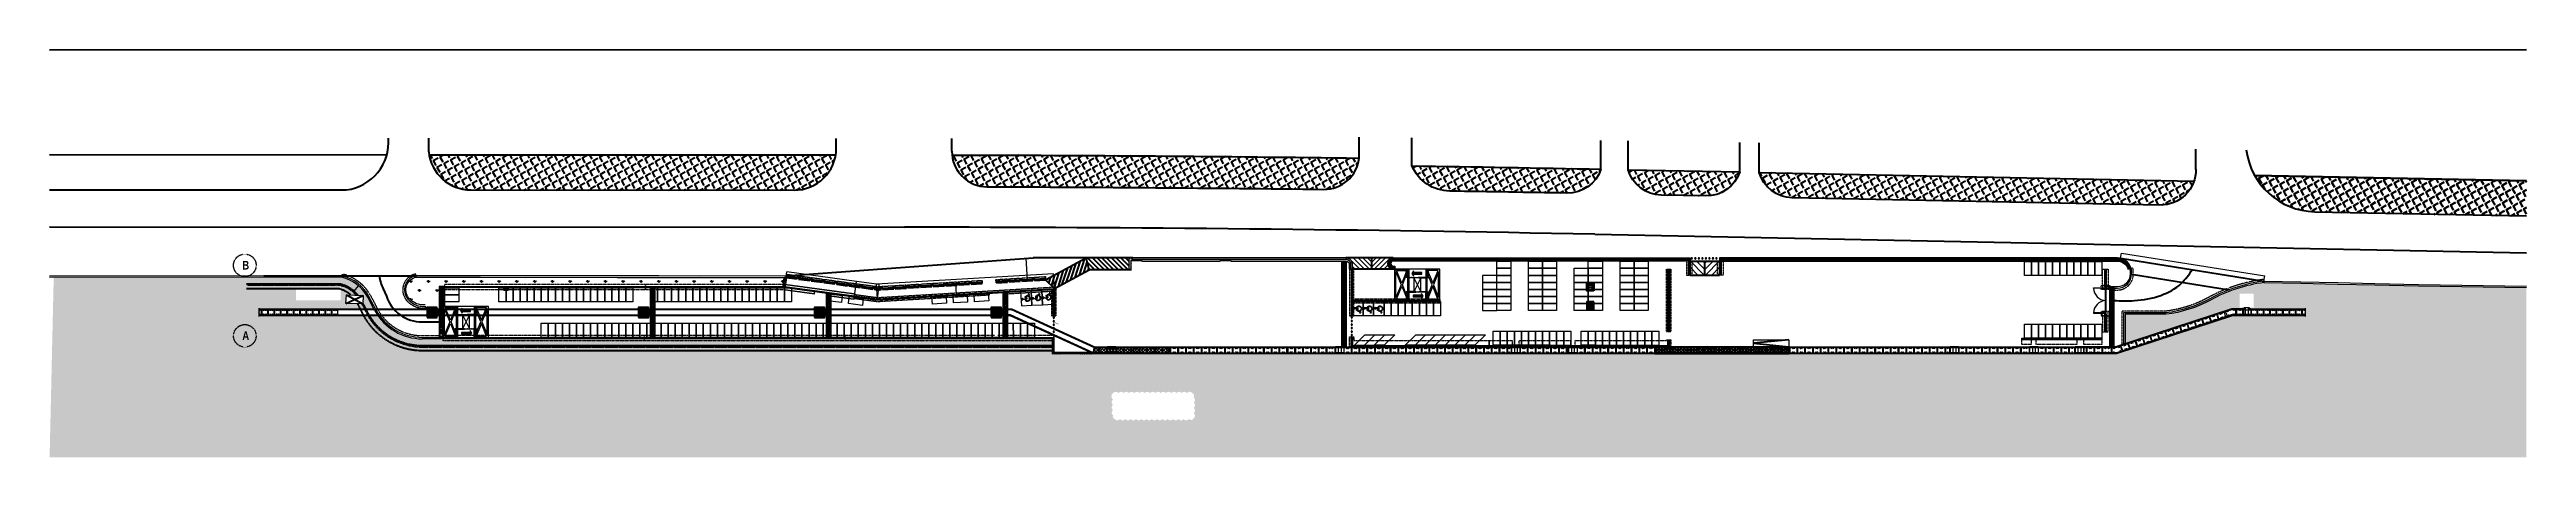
# Model space of a CAD drawing. Header units: millimetres. Extents: x -223101 to 128452, y -22249 to 35606.
import ezdxf

# ---------------------------------------------------------------- set-up
doc = ezdxf.new("R2010")
doc.units = ezdxf.units.MM
for name, pattern in [('CENTER', [2, 1.25, -0.25, 0.25, -0.25]), ('DASHDOT', [1, 0.5, -0.25, 0, -0.25]), ('DASHED', [19.05, 12.7, -6.35]), ('DASHED2', [0.375, 0.25, -0.125]), ('Grid Line', [9.5, 5, -1.5, 1.5, -1.5])]:
    doc.linetypes.add(name, pattern=pattern)
doc.layers.get('Defpoints').update_dxf_attribs({"color": 6})
for name, color, linetype in [('0-MEP VIA HE', 4, 'Continuous'), ('0.BR.MEP DUONG TK', 3, 'Continuous'), ('00-HATCH VIA HE', 31, 'Continuous'), ('00-Mepduong', 21, 'Continuous'), ('4', 4, 'DASHED'), ('8', 8, 'Continuous'), ('Layer1', 113, 'Continuous'), ('Mau1', 1, 'Continuous'), ('Slope', 33, 'Continuous'), ('XREF-CII-LSR-ROAD-RCTD-PLAN$0$00-HATCH VIA HE', 31, 'Continuous'), ('XREF-CII-LSR-ROAD-RCTD-PLAN$0$1', 1, 'Continuous')]:
    doc.layers.add(name, color=color, linetype=linetype)
for name, color, linetype, lineweight in [('1', 1, 'Continuous', 18), ('1. NET LIEN DAM', 255, 'Continuous', 0), ('1.Fence Wall', 2, 'Continuous', 15), ('2.Crash Barrier', 4, 'Continuous', 15), ('3', 3, 'DASHDOT', 13), ('3.Curb', 6, 'Continuous', 15), ('4. NET CHAM GACH', 1, 'CENTER', 0), ('7', 7, 'Continuous', 15), ('ANGLE', 6, 'Continuous', 9), ('ARC_AXIS_LINE-800', 240, 'Grid Line', 5), ('ARC_DIM 250', 255, 'Continuous', 5), ('ARC_HATCH', 8, 'Continuous', 0), ('BOLLARD', 221, 'Continuous', 5), ('Cong k.s ve', 5, 'Continuous', 0), ('CP2-CSA-FT-STTD-Ground level$0$ARC_FLOOR', 2, 'Continuous', 5), ('EXPANSION JOINT', 3, 'Continuous', 18), ('Foundation', 3, 'DASHED2', 9), ('gate', 5, 'Continuous', 9), ('hatch', 8, 'Continuous', 9), ('L1-DRAINAGE-LONG_DITCH', 12, 'Continuous', 9), ('M-EQPM', 2, 'Continuous', 0), ('TAN CANG-profile- REVISE1$0$8', 17, 'Continuous', 0), ('Trench', 30, 'Continuous', 15), ('trench cover', 74, 'Continuous', 0)]:
    doc.layers.add(name, color=color, linetype=linetype, lineweight=lineweight)
doc.layers.add('ARC-PAKING-AR', color=9, linetype='Continuous', lineweight=0, true_color=0x808080)
doc.styles.add('Arial', font='arial.ttf', dxfattribs={"width": 0.8, "height": 393.413174})
doc.styles.add('Metro-Text', font='arial.ttf')
doc.styles.add('X-STR Structure column gridline$0$Arial_B', font='arialbd.ttf', dxfattribs={"width": 0.8, "height": 608.853721})
doc.dimstyles.new('A3-250', dxfattribs={"dimscale": 0.25, "dimtxt": 1.6, "dimasz": 1.2, "dimexe": 0.5, "dimexo": 1, "dimgap": 0.5, "dimtad": 3, "dimdec": 0, "dimlfac": 1000, "dimdsep": 46, "dimtxsty": 'Metro-Text', "dimcen": 0, "dimclrd": 256, "dimclre": 256, "dimclrt": 2, "dimazin": 0, "dimtfac": 1, "dimtdec": 0, "dimtix": 1, "dimtmove": 2, "dimatfit": 3, "dimfxl": 6, "dimtfill": 1, "dimtfillclr": 11, "dimtolj": 1, "dimlwd": -1, "dimlwe": -1, "dimarcsym": 2})
doc.dimstyles.new('A3-500', dxfattribs={"dimscale": 0.5, "dimtxt": 1.6, "dimasz": 1.2, "dimexe": 0.5, "dimexo": 1, "dimgap": 0.5, "dimtad": 3, "dimdec": 0, "dimlfac": 1000, "dimdsep": 46, "dimtxsty": 'Arial', "dimcen": 0, "dimclrd": 256, "dimclre": 256, "dimclrt": 2, "dimadec": 0, "dimazin": 0, "dimtfac": 1, "dimtdec": 0, "dimtix": 1, "dimtmove": 2, "dimatfit": 3, "dimfxl": 1, "dimtfill": 1, "dimtfillclr": 11, "dimtolj": 1, "dimlwd": -1, "dimlwe": -1, "dimarcsym": 0})
pattern_1 = [(31.1219, (-8.2145, 4.57808), (-0.098462, 0.1630813), []), (31.1219, (-8.12732, 4.55654), (-0.098462, 0.1630813), [])]
pattern_2 = [(346.121873, (32.76273, -105.47138), (0.015230948, 0.061646316), [])]
pattern_3 = [(298.94929493, (-1345745049.4, -45576618.3), (962.55324745, 532.4389597), [800, -300]), (28.94929493, (-1345745049.4, -45576618.3), (-532.4389597, 962.55324745), [800, -300])]
pattern_4 = [(45, (-68750, -5000), (-224.5064, 224.5064), []), (135, (-68750, -5000), (-224.5064, -224.5064), [])]

# ---------------------------------------------------------------- blocks, each defined once
blk = doc.blocks.new('A$C0FC06FC7')
for p, q in [((756, 2171), (730, 2478)), ((983, 1690), (815, 3615)), ((2267, 1690), (983, 1690)), ((1125, 3293), (1196, 2492)), ((2142, 2492), (1196, 2492)), ((1220, 2211), (1241, 1971)), ((2142, 2211), (1220, 2211)), ((2458, 1971), (1241, 1971)), ((2142, 2211), (2142, 2492)), ((2814, 314), (2267, 1690)), ((2460, 695), (2306, 1083)), ((2971, 680), (2458, 1971)), ((3467, 574), (2814, 314)), ((3363, 835), (2971, 680)), ((3467, 574), (3363, 835))]:
    blk.add_line(p, q)
for centre, radius, start, end in [((1306, 1306), 1306, 116.187239, 332.115312), ((1306, 1306), 1025, 122.429659, 347.442207), ((1169, 3645), 355, 263.020125, 184.995578)]:
    blk.add_arc(centre, radius, start, end)
blk = doc.blocks.new('pk')
at = {"layer": 'ARC-PAKING-AR'}
for points in [[(-85.9, 0.04), (-85.9, 1.04), (-83.9, 1.04), (-83.9, 0.04)], [(-85.9, -0.96), (-85.9, 0.04), (-83.9, 0.04), (-83.9, -0.96)], [(-81.4, 0.04), (-81.4, 1.04), (-79.4, 1.04), (-79.4, 0.04)], [(-81.4, -0.96), (-81.4, 0.04), (-79.4, 0.04), (-79.4, -0.96)], [(-79.4, 0.04), (-79.4, 1.04), (-77.4, 1.04), (-77.4, 0.04)], [(-79.4, -0.96), (-79.4, 0.04), (-77.4, 0.04), (-77.4, -0.96)], [(-74.9, -0.96), (-74.9, 0.04), (-72.9, 0.04), (-72.9, -0.96)], [(-72.9, 0.04), (-72.9, 1.04), (-70.9, 1.04), (-70.9, 0.04)], [(-72.9, -0.96), (-72.9, 0.04), (-70.9, 0.04), (-70.9, -0.96)], [(-68.4, 0.04), (-68.4, 1.04), (-66.4, 1.04), (-66.4, 0.04)], [(-68.4, -0.96), (-68.4, 0.04), (-66.4, 0.04), (-66.4, -0.96)], [(-66.4, 0.04), (-66.4, 1.04), (-64.4, 1.04), (-64.4, 0.04)], [(-66.4, -0.96), (-66.4, 0.04), (-64.4, 0.04), (-64.4, -0.96)], [(-11, 1), (-10, 1), (-10, -1), (-11, -1)], [(-10, 1), (-9, 1), (-9, -1), (-10, -1)], [(-9, 1), (-8, 1), (-8, -1), (-9, -1)], [(-8, 1), (-7, 1), (-7, -1), (-8, -1)], [(-7, 1), (-6, 1), (-6, -1), (-7, -1)], [(-6, 1), (-5, 1), (-5, -1), (-6, -1)], [(-5, 1), (-4, 1), (-4, -1), (-5, -1)], [(-4, 1), (-3, 1), (-3, -1), (-4, -1)], [(-3, 1), (-2, 1), (-2, -1), (-3, -1)], [(-2, 1), (-1, 1), (-1, -1), (-2, -1)], [(-1, 1), (0, 1), (0, -1), (-1, -1)], [(-233.21, -2.7), (-233.21, -3.7), (-235.21, -3.7), (-235.21, -2.7)], [(-226.51, -4.7), (-227.51, -4.7), (-227.51, -2.7), (-226.51, -2.7)], [(-225.51, -4.7), (-226.51, -4.7), (-226.51, -2.7), (-225.51, -2.7)], [(-224.51, -4.7), (-225.51, -4.7), (-225.51, -2.7), (-224.51, -2.7)], [(-223.51, -4.7), (-224.51, -4.7), (-224.51, -2.7), (-223.51, -2.7)], [(-222.51, -4.7), (-223.51, -4.7), (-223.51, -2.7), (-222.51, -2.7)], [(-221.51, -4.7), (-222.51, -4.7), (-222.51, -2.7), (-221.51, -2.7)], [(-220.51, -4.7), (-221.51, -4.7), (-221.51, -2.7), (-220.51, -2.7)], [(-219.51, -4.7), (-220.51, -4.7), (-220.51, -2.7), (-219.51, -2.7)], [(-218.51, -4.7), (-219.51, -4.7), (-219.51, -2.7), (-218.51, -2.7)], [(-217.51, -4.7), (-218.51, -4.7), (-218.51, -2.7), (-217.51, -2.7)], [(-216.51, -4.7), (-217.51, -4.7), (-217.51, -2.7), (-216.51, -2.7)], [(-215.51, -4.7), (-216.51, -4.7), (-216.51, -2.7), (-215.51, -2.7)], [(-214.51, -4.7), (-215.51, -4.7), (-215.51, -2.7), (-214.51, -2.7)], [(-213.51, -4.71), (-214.51, -4.7), (-214.51, -2.7), (-213.51, -2.71)], [(-212.51, -4.71), (-213.51, -4.71), (-213.51, -2.71), (-212.51, -2.71)], [(-211.51, -4.71), (-212.51, -4.71), (-212.51, -2.71), (-211.51, -2.71)], [(-210.51, -4.71), (-211.51, -4.71), (-211.51, -2.71), (-210.51, -2.71)], [(-209.51, -4.71), (-210.51, -4.71), (-210.51, -2.71), (-209.51, -2.71)], [(-208.51, -4.71), (-209.51, -4.71), (-209.51, -2.71), (-208.51, -2.71)], [(-205.01, -4.71), (-206.01, -4.71), (-206.01, -2.71), (-205.01, -2.71)], [(-204.01, -4.71), (-205.01, -4.71), (-205.01, -2.71), (-204.01, -2.71)], [(-203.01, -4.71), (-204.01, -4.71), (-204.01, -2.71), (-203.01, -2.71)], [(-202.01, -4.71), (-203.01, -4.71), (-203.01, -2.71), (-202.01, -2.71)], [(-201.01, -4.71), (-202.01, -4.71), (-202.01, -2.71), (-201.01, -2.71)], [(-200.01, -4.71), (-201.01, -4.71), (-201.01, -2.71), (-200.01, -2.71)], [(-199.01, -4.71), (-200.01, -4.71), (-200.01, -2.71), (-199.01, -2.71)], [(-198.01, -4.71), (-199.01, -4.71), (-199.01, -2.71), (-198.01, -2.71)], [(-197.01, -4.71), (-198.01, -4.71), (-198.01, -2.71), (-197.01, -2.71)], [(-196.01, -4.71), (-197.01, -4.71), (-197.01, -2.71), (-196.01, -2.71)], [(-195.01, -4.71), (-196.01, -4.71), (-196.01, -2.71), (-195.01, -2.71)], [(-194.01, -4.71), (-195.01, -4.71), (-195.01, -2.71), (-194.01, -2.71)], [(-193.01, -4.71), (-194.01, -4.71), (-194.01, -2.71), (-193.01, -2.71)], [(-192.01, -4.71), (-193.01, -4.71), (-193.01, -2.71), (-192.01, -2.71)], [(-191.01, -4.71), (-192.01, -4.71), (-192.01, -2.71), (-191.01, -2.71)], [(-190.01, -4.71), (-191.01, -4.71), (-191.01, -2.71), (-190.01, -2.71)], [(-189.01, -4.71), (-190.01, -4.71), (-190.01, -2.71), (-189.01, -2.71)], [(-188.01, -4.71), (-189.01, -4.71), (-189.01, -2.71), (-188.01, -2.71)], [(-187.01, -4.71), (-188.01, -4.71), (-188.01, -2.71), (-187.01, -2.71)], [(-186.01, -4.71), (-187.01, -4.71), (-187.01, -2.71), (-186.01, -2.71)], [(-85.9, -1.96), (-85.9, -0.96), (-87.9, -0.96), (-87.9, -1.96)], [(-85.9, -2.96), (-85.9, -1.96), (-87.9, -1.96), (-87.9, -2.96)], [(-85.9, -3.96), (-85.9, -2.96), (-87.9, -2.96), (-87.9, -3.96)], [(-85.9, -1.96), (-85.9, -0.96), (-83.9, -0.96), (-83.9, -1.96)], [(-85.9, -2.96), (-85.9, -1.96), (-83.9, -1.96), (-83.9, -2.96)], [(-85.9, -3.96), (-85.9, -2.96), (-83.9, -2.96), (-83.9, -3.96)], [(-81.4, -1.96), (-81.4, -0.96), (-79.4, -0.96), (-79.4, -1.96)], [(-81.4, -2.96), (-81.4, -1.96), (-79.4, -1.96), (-79.4, -2.96)], [(-81.4, -3.96), (-81.4, -2.96), (-79.4, -2.96), (-79.4, -3.96)], [(-79.4, -1.96), (-79.4, -0.96), (-77.4, -0.96), (-77.4, -1.96)], [(-79.4, -2.96), (-79.4, -1.96), (-77.4, -1.96), (-77.4, -2.96)], [(-79.4, -3.96), (-79.4, -2.96), (-77.4, -2.96), (-77.4, -3.96)], [(-74.9, -1.96), (-74.9, -0.96), (-72.9, -0.96), (-72.9, -1.96)], [(-74.9, -2.96), (-74.9, -1.96), (-72.9, -1.96), (-72.9, -2.96)], [(-74.9, -3.96), (-74.9, -2.96), (-72.9, -2.96), (-72.9, -3.96)], [(-72.9, -1.96), (-72.9, -0.96), (-70.9, -0.96), (-70.9, -1.96)], [(-72.9, -2.96), (-72.9, -1.96), (-70.9, -1.96), (-70.9, -2.96)], [(-72.9, -3.96), (-72.9, -2.96), (-70.9, -2.96), (-70.9, -3.96)], [(-68.4, -1.96), (-68.4, -0.96), (-66.4, -0.96), (-66.4, -1.96)], [(-68.4, -2.96), (-68.4, -1.96), (-66.4, -1.96), (-66.4, -2.96)], [(-68.4, -3.96), (-68.4, -2.96), (-66.4, -2.96), (-66.4, -3.96)], [(-66.4, -1.96), (-66.4, -0.96), (-64.4, -0.96), (-64.4, -1.96)], [(-66.4, -2.96), (-66.4, -1.96), (-64.4, -1.96), (-64.4, -2.96)], [(-66.4, -3.96), (-66.4, -2.96), (-64.4, -2.96), (-64.4, -3.96)], [(-233.21, -3.7), (-233.21, -4.7), (-235.21, -4.7), (-235.21, -3.7)], [(-180.89, -4.54), (-180.76, -3.55), (-178.78, -3.82), (-178.91, -4.81)], [(-177.92, -4.95), (-177.79, -3.96), (-175.8, -4.22), (-175.94, -5.22)], [(-166, -5.03), (-166.06, -4.03), (-164.06, -3.92), (-164, -4.91)], [(-163.01, -4.85), (-163.06, -3.86), (-161.07, -3.74), (-161.01, -4.74)], [(-160.01, -4.68), (-160.07, -3.68), (-158.07, -3.56), (-158.01, -4.56)], [(-100.88, -6.68), (-101.88, -6.68), (-101.88, -4.68), (-100.88, -4.68)], [(-99.88, -6.68), (-100.88, -6.68), (-100.88, -4.68), (-99.88, -4.68)], [(-98.88, -6.68), (-99.88, -6.68), (-99.88, -4.68), (-98.88, -4.68)], [(-97.88, -6.68), (-98.88, -6.68), (-98.88, -4.68), (-97.88, -4.68)], [(-96.88, -6.68), (-97.88, -6.68), (-97.88, -4.68), (-96.88, -4.68)], [(-95.88, -6.68), (-96.88, -6.68), (-96.88, -4.68), (-95.88, -4.68)], [(-94.88, -6.68), (-95.88, -6.68), (-95.88, -4.68), (-94.88, -4.68)], [(-93.88, -6.68), (-94.88, -6.68), (-94.88, -4.68), (-93.88, -4.68)], [(-85.9, -4.96), (-85.9, -3.96), (-87.9, -3.96), (-87.9, -4.96)], [(-85.9, -5.96), (-85.9, -4.96), (-87.9, -4.96), (-87.9, -5.96)], [(-85.9, -4.96), (-85.9, -3.96), (-83.9, -3.96), (-83.9, -4.96)], [(-85.9, -5.96), (-85.9, -4.96), (-83.9, -4.96), (-83.9, -5.96)], [(-81.4, -4.96), (-81.4, -3.96), (-79.4, -3.96), (-79.4, -4.96)], [(-81.4, -5.96), (-81.4, -4.96), (-79.4, -4.96), (-79.4, -5.96)], [(-79.4, -4.96), (-79.4, -3.96), (-77.4, -3.96), (-77.4, -4.96)], [(-79.4, -5.96), (-79.4, -4.96), (-77.4, -4.96), (-77.4, -5.96)], [(-74.9, -4.96), (-74.9, -3.96), (-72.9, -3.96), (-72.9, -4.96)], [(-74.9, -5.96), (-74.9, -4.96), (-72.9, -4.96), (-72.9, -5.96)], [(-72.9, -4.96), (-72.9, -3.96), (-70.9, -3.96), (-70.9, -4.96)], [(-72.9, -5.96), (-72.9, -4.96), (-70.9, -4.96), (-70.9, -5.96)], [(-68.4, -4.96), (-68.4, -3.96), (-66.4, -3.96), (-66.4, -4.96)], [(-68.4, -5.96), (-68.4, -4.96), (-66.4, -4.96), (-66.4, -5.96)], [(-66.4, -4.96), (-66.4, -3.96), (-64.4, -3.96), (-64.4, -4.96)], [(-66.4, -5.96), (-66.4, -4.96), (-64.4, -4.96), (-64.4, -5.96)], [(-220.51, -9.73), (-221.51, -9.73), (-221.51, -7.73), (-220.51, -7.73)], [(-219.51, -9.73), (-220.51, -9.73), (-220.51, -7.73), (-219.51, -7.73)], [(-218.51, -9.73), (-219.51, -9.73), (-219.51, -7.73), (-218.51, -7.73)], [(-217.51, -9.73), (-218.51, -9.73), (-218.51, -7.73), (-217.51, -7.73)], [(-216.51, -9.73), (-217.51, -9.73), (-217.51, -7.73), (-216.51, -7.73)], [(-215.51, -9.73), (-216.51, -9.73), (-216.51, -7.73), (-215.51, -7.73)], [(-214.51, -9.73), (-215.51, -9.73), (-215.51, -7.73), (-214.51, -7.73)], [(-213.51, -9.74), (-214.51, -9.73), (-214.51, -7.73), (-213.51, -7.74)], [(-212.51, -9.74), (-213.51, -9.74), (-213.51, -7.74), (-212.51, -7.74)], [(-211.51, -9.74), (-212.51, -9.74), (-212.51, -7.74), (-211.51, -7.74)], [(-210.51, -9.74), (-211.51, -9.74), (-211.51, -7.74), (-210.51, -7.74)], [(-209.51, -9.74), (-210.51, -9.74), (-210.51, -7.74), (-209.51, -7.74)], [(-208.51, -9.74), (-209.51, -9.74), (-209.51, -7.74), (-208.51, -7.74)], [(-207.51, -9.74), (-208.51, -9.74), (-208.51, -7.74), (-207.51, -7.74)], [(-206.51, -9.74), (-207.51, -9.74), (-207.51, -7.74), (-206.51, -7.74)], [(-205.51, -9.74), (-206.51, -9.74), (-206.51, -7.74), (-205.51, -7.74)], [(-204.51, -9.74), (-205.51, -9.74), (-205.51, -7.74), (-204.51, -7.74)], [(-203.51, -9.74), (-204.51, -9.74), (-204.51, -7.74), (-203.51, -7.74)], [(-202.51, -9.74), (-203.51, -9.74), (-203.51, -7.74), (-202.51, -7.74)], [(-201.51, -9.74), (-202.51, -9.74), (-202.51, -7.74), (-201.51, -7.74)], [(-200.51, -9.74), (-201.51, -9.74), (-201.51, -7.74), (-200.51, -7.74)], [(-199.51, -9.74), (-200.51, -9.74), (-200.51, -7.74), (-199.51, -7.74)], [(-198.51, -9.74), (-199.51, -9.74), (-199.51, -7.74), (-198.51, -7.74)], [(-197.51, -9.74), (-198.51, -9.74), (-198.51, -7.74), (-197.51, -7.74)], [(-196.51, -9.74), (-197.51, -9.74), (-197.51, -7.74), (-196.51, -7.74)], [(-195.51, -9.74), (-196.51, -9.74), (-196.51, -7.74), (-195.51, -7.74)], [(-194.51, -9.74), (-195.51, -9.74), (-195.51, -7.74), (-194.51, -7.74)], [(-193.51, -9.74), (-194.51, -9.74), (-194.51, -7.74), (-193.51, -7.74)], [(-192.51, -9.74), (-193.51, -9.74), (-193.51, -7.74), (-192.51, -7.74)], [(-191.51, -9.74), (-192.51, -9.74), (-192.51, -7.74), (-191.51, -7.74)], [(-190.51, -9.74), (-191.51, -9.74), (-191.51, -7.74), (-190.51, -7.74)], [(-189.51, -9.74), (-190.51, -9.74), (-190.51, -7.74), (-189.51, -7.74)], [(-188.51, -9.74), (-189.51, -9.74), (-189.51, -7.74), (-188.51, -7.74)], [(-187.51, -9.74), (-188.51, -9.74), (-188.51, -7.74), (-187.51, -7.74)], [(-186.51, -9.74), (-187.51, -9.74), (-187.51, -7.74), (-186.51, -7.74)], [(-185.51, -9.74), (-186.51, -9.74), (-186.51, -7.74), (-185.51, -7.74)], [(-184.51, -9.74), (-185.51, -9.74), (-185.51, -7.74), (-184.51, -7.74)], [(-183.51, -9.74), (-184.51, -9.74), (-184.51, -7.74), (-183.51, -7.74)], [(-182.51, -9.74), (-183.51, -9.74), (-183.51, -7.74), (-182.51, -7.74)], [(-181.51, -9.74), (-182.51, -9.74), (-182.51, -7.74), (-181.51, -7.74)], [(-180.51, -9.74), (-181.51, -9.74), (-181.51, -7.74), (-180.51, -7.74)], [(-179.51, -9.74), (-180.51, -9.74), (-180.51, -7.74), (-179.51, -7.74)], [(-178.51, -9.74), (-179.51, -9.74), (-179.51, -7.74), (-178.51, -7.74)], [(-177.51, -9.74), (-178.51, -9.74), (-178.51, -7.74), (-177.51, -7.74)], [(-176.51, -9.74), (-177.51, -9.74), (-177.51, -7.74), (-176.51, -7.74)], [(-175.51, -9.74), (-176.51, -9.74), (-176.51, -7.74), (-175.51, -7.74)], [(-174.51, -9.74), (-175.51, -9.74), (-175.51, -7.74), (-174.51, -7.74)], [(-173.51, -9.74), (-174.51, -9.74), (-174.51, -7.74), (-173.51, -7.74)], [(-172.51, -9.74), (-173.51, -9.74), (-173.51, -7.74), (-172.51, -7.74)], [(-171.51, -9.74), (-172.51, -9.74), (-172.51, -7.74), (-171.51, -7.74)], [(-170.51, -9.74), (-171.51, -9.74), (-171.51, -7.74), (-170.51, -7.74)], [(-169.51, -9.74), (-170.51, -9.74), (-170.51, -7.74), (-169.51, -7.74)], [(-168.51, -9.74), (-169.51, -9.74), (-169.51, -7.74), (-168.51, -7.74)], [(-167.51, -9.74), (-168.51, -9.74), (-168.51, -7.74), (-167.51, -7.74)], [(-166.51, -9.74), (-167.51, -9.74), (-167.51, -7.74), (-166.51, -7.74)], [(-165.51, -9.74), (-166.51, -9.74), (-166.51, -7.74), (-165.51, -7.74)], [(-164.51, -9.74), (-165.51, -9.74), (-165.51, -7.74), (-164.51, -7.74)], [(-163.51, -9.74), (-164.51, -9.74), (-164.51, -7.74), (-163.51, -7.74)], [(-162.51, -9.74), (-163.51, -9.74), (-163.51, -7.74), (-162.51, -7.74)], [(-161.51, -9.74), (-162.51, -9.74), (-162.51, -7.74), (-161.51, -7.74)], [(-160.51, -9.74), (-161.51, -9.74), (-161.51, -7.74), (-160.51, -7.74)], [(-159.51, -9.74), (-160.51, -9.74), (-160.51, -7.74), (-159.51, -7.74)], [(-158.51, -9.74), (-159.51, -9.74), (-159.51, -7.74), (-158.51, -7.74)], [(-157.51, -9.74), (-158.51, -9.74), (-158.51, -7.74), (-157.51, -7.74)], [(-156.51, -9.74), (-157.51, -9.74), (-157.51, -7.74), (-156.51, -7.74)], [(-155.51, -9.75), (-156.51, -9.74), (-156.51, -7.74), (-155.51, -7.75)], [(-154.51, -9.75), (-155.51, -9.75), (-155.51, -7.75), (-154.51, -7.75)], [(-153.51, -9.75), (-154.51, -9.75), (-154.51, -7.75), (-153.51, -7.75)], [(-152.51, -9.75), (-153.51, -9.75), (-153.51, -7.75), (-152.51, -7.75)], [(-151.51, -9.75), (-152.51, -9.75), (-152.51, -7.75), (-151.51, -7.75)], [(-104.71, -10.88), (-106.13, -10.88), (-104.63, -9.38), (-103.21, -9.38)], [(-103.3, -10.88), (-104.71, -10.88), (-103.21, -9.38), (-101.8, -9.38)], [(-101.88, -10.88), (-103.3, -10.88), (-101.8, -9.38), (-100.38, -9.38)], [(-97.49, -10.88), (-98.9, -10.88), (-97.4, -9.38), (-95.99, -9.38)], [(-96.07, -10.88), (-97.49, -10.88), (-95.99, -9.38), (-94.57, -9.38)], [(-94.66, -10.88), (-96.07, -10.88), (-94.57, -9.38), (-93.16, -9.38)], [(-93.24, -10.88), (-94.66, -10.88), (-93.16, -9.38), (-91.74, -9.38)], [(-91.83, -10.88), (-93.24, -10.88), (-91.74, -9.38), (-90.33, -9.38)], [(-90.42, -10.88), (-91.83, -10.88), (-90.33, -9.38), (-88.92, -9.38)], [(-89, -10.88), (-90.42, -10.88), (-88.92, -9.38), (-87.5, -9.38)], [(-85.4, -10.88), (-86.4, -10.88), (-86.4, -8.88), (-85.4, -8.88)], [(-84.4, -10.88), (-85.4, -10.88), (-85.4, -8.88), (-84.4, -8.88)], [(-83.4, -10.88), (-84.4, -10.88), (-84.4, -8.88), (-83.4, -8.88)], [(-82.4, -10.88), (-83.4, -10.88), (-83.4, -8.88), (-82.4, -8.88)], [(-81.4, -10.88), (-82.4, -10.88), (-82.4, -8.88), (-81.4, -8.88)], [(-80.4, -10.88), (-81.4, -10.88), (-81.4, -8.88), (-80.4, -8.88)], [(-79.4, -10.88), (-80.4, -10.88), (-80.4, -8.88), (-79.4, -8.88)], [(-78.4, -10.88), (-79.4, -10.88), (-79.4, -8.88), (-78.4, -8.88)], [(-77.4, -10.89), (-78.4, -10.88), (-78.4, -8.88), (-77.4, -8.89)], [(-76.4, -10.89), (-77.4, -10.89), (-77.4, -8.89), (-76.4, -8.89)], [(-75.4, -10.89), (-76.4, -10.89), (-76.4, -8.89), (-75.4, -8.89)], [(-72.9, -10.88), (-73.9, -10.88), (-73.9, -8.88), (-72.9, -8.88)], [(-71.9, -10.88), (-72.9, -10.88), (-72.9, -8.88), (-71.9, -8.88)], [(-70.9, -10.89), (-71.9, -10.88), (-71.9, -8.88), (-70.9, -8.89)], [(-69.9, -10.89), (-70.9, -10.89), (-70.9, -8.89), (-69.9, -8.89)], [(-68.9, -10.89), (-69.9, -10.89), (-69.9, -8.89), (-68.9, -8.89)], [(-67.9, -10.89), (-68.9, -10.89), (-68.9, -8.89), (-67.9, -8.89)], [(-66.9, -10.89), (-67.9, -10.89), (-67.9, -8.89), (-66.9, -8.89)], [(-65.9, -10.89), (-66.9, -10.89), (-66.9, -8.89), (-65.9, -8.89)], [(-64.9, -10.89), (-65.9, -10.89), (-65.9, -8.89), (-64.9, -8.89)], [(-63.9, -10.89), (-64.9, -10.89), (-64.9, -8.89), (-63.9, -8.89)], [(-62.9, -10.89), (-63.9, -10.89), (-63.9, -8.89), (-62.9, -8.89)], [(-11, -7.9), (-10, -7.9), (-10, -9.9), (-11, -9.9)], [(-10, -7.9), (-9, -7.9), (-9, -9.9), (-10, -9.9)], [(-9, -7.9), (-8, -7.9), (-8, -9.9), (-9, -9.9)], [(-8, -7.9), (-7, -7.9), (-7, -9.9), (-8, -9.9)], [(-7, -7.9), (-6, -7.9), (-6, -9.9), (-7, -9.9)], [(-6, -7.9), (-5, -7.9), (-5, -9.9), (-6, -9.9)], [(-5, -7.9), (-4, -7.9), (-4, -9.9), (-5, -9.9)], [(-4, -7.9), (-3, -7.9), (-3, -9.9), (-4, -9.9)], [(-3, -7.9), (-2, -7.9), (-2, -9.9), (-3, -9.9)], [(-2, -7.9), (-1, -7.9), (-1, -9.9), (-2, -9.9)], [(-1, -7.9), (0, -7.9), (0, -9.9), (-1, -9.9)]]:
    blk.add_lwpolyline(points, close=True, dxfattribs=at)
blk = doc.blocks.new('congkiemsoatve')
at = {"layer": 'Cong k.s ve'}
h = blk.add_hatch(dxfattribs=at)
h.set_pattern_fill('ANSI32', color=256, scale=0.02, angle=314.9815)
h.set_pattern_definition(pattern_1)
h.paths.add_polyline_path([(-2.16, 1.26), (-1.54, 0.24), (-1.87, 0.04), (-2.49, 1.07)])
h = blk.add_hatch(dxfattribs=at)
h.set_pattern_fill('ANSI31', color=256, scale=0.02, angle=-69.96)
h.set_pattern_definition(pattern_2)
h.paths.add_polyline_path([(-0.67, 0.72), (-1.52, 0.2), (-1.56, 0.27), (-0.71, 0.79)])
h = blk.add_hatch(color=256, dxfattribs=at)
h.dxf.hatch_style = 1
edge = h.paths.add_edge_path()
edge.add_line((-1.35, 1.19), (-0.32, 1.81))
edge.add_line((-1.35, 1.19), (-1.47, 1.4))
edge.add_line((-1.47, 1.4), (-1.49, 0.97))
edge.add_line((-1.49, 0.97), (-1.1, 0.78))
edge.add_line((-1.1, 0.78), (-1.22, 0.99))
edge.add_line((-1.22, 0.99), (-0.2, 1.61))
edge.add_line((-0.2, 1.61), (-0.32, 1.81))
h = blk.add_hatch(dxfattribs=at)
h.set_pattern_fill('ANSI31', color=256, scale=0.02, angle=-69.96)
h.set_pattern_definition(pattern_2)
h.paths.add_polyline_path([(-0.32, 0.93), (0.53, 1.44), (0.49, 1.51), (-0.37, 0.99)])
h = blk.add_hatch(dxfattribs=at)
h.set_pattern_fill('ANSI32', color=256, scale=0.02, angle=314.9815)
h.set_pattern_definition(pattern_1)
h.paths.add_polyline_path([(-0.11, 2.5), (0.51, 1.48), (0.83, 1.67), (0.21, 2.7)])
h = blk.add_hatch(dxfattribs=at)
h.set_pattern_fill('ANSI32', color=256, scale=0.02, angle=314.9815)
h.set_pattern_definition(pattern_1)
h.paths.add_polyline_path([(0.11, -2.5), (-0.51, -1.48), (-0.83, -1.67), (-0.21, -2.7)])
h = blk.add_hatch(dxfattribs=at)
h.set_pattern_fill('ANSI31', color=256, scale=0.02, angle=-69.96)
h.set_pattern_definition(pattern_2)
h.paths.add_polyline_path([(0.33, -0.93), (-0.53, -1.44), (-0.49, -1.51), (0.37, -0.99)])
h = blk.add_hatch(color=256, dxfattribs=at)
h.dxf.hatch_style = 1
edge = h.paths.add_edge_path()
edge.add_line((1.4, -1.17), (0.38, -1.79))
edge.add_line((1.4, -1.17), (1.53, -1.37))
edge.add_line((1.53, -1.37), (1.55, -0.94))
edge.add_line((1.55, -0.94), (1.16, -0.75))
edge.add_line((1.16, -0.75), (1.28, -0.96))
edge.add_line((1.28, -0.96), (0.25, -1.58))
edge.add_line((0.25, -1.58), (0.38, -1.79))
h = blk.add_hatch(dxfattribs=at)
h.set_pattern_fill('ANSI31', color=256, scale=0.02, angle=-69.96)
h.set_pattern_definition(pattern_2)
h.paths.add_polyline_path([(0.67, -0.72), (1.52, -0.2), (1.57, -0.27), (0.71, -0.79)])
h = blk.add_hatch(dxfattribs=at)
h.set_pattern_fill('ANSI32', color=256, scale=0.02, angle=314.9815)
h.set_pattern_definition(pattern_1)
h.paths.add_polyline_path([(2.16, -1.26), (1.54, -0.24), (1.87, -0.04), (2.49, -1.07)])
for p, q in [((-0.94, 0.6), (0.95, -0.6)), ((-0.09, 1.11), (0.09, -1.11))]:
    blk.add_line(p, q, dxfattribs=at)
for points in [[(-3.88, 0.23), (-1.6, -3.54), (3.88, -0.23), (1.6, 3.54)], [(-0.11, 2.5), (2.16, -1.26), (3.88, -0.23), (1.6, 3.54)], [(-2.16, 1.26), (0.11, -2.5), (-1.6, -3.54), (-3.88, 0.23)], [(-2.16, 1.26), (-1.54, 0.24), (-1.87, 0.04), (-2.49, 1.07)], [(-0.67, 0.72), (-1.52, 0.2), (-1.56, 0.27), (-0.71, 0.79)], [(-0.09, 1.11), (-0.94, 0.6), (0.09, -1.11), (0.95, -0.6)], [(-0.32, 0.93), (0.53, 1.44), (0.49, 1.51), (-0.37, 0.99)], [(-0.11, 2.5), (0.51, 1.48), (0.83, 1.67), (0.21, 2.7)], [(0.11, -2.5), (-0.51, -1.48), (-0.83, -1.67), (-0.21, -2.7)], [(0.33, -0.93), (-0.53, -1.44), (-0.49, -1.51), (0.37, -0.99)], [(0.67, -0.72), (1.52, -0.2), (1.57, -0.27), (0.71, -0.79)], [(2.16, -1.26), (1.54, -0.24), (1.87, -0.04), (2.49, -1.07)]]:
    blk.add_lwpolyline(points, close=True, dxfattribs=at)
for points in [[(-2, -0.94), (-3.56, 0.22), (-2.3, 0.98), (-2, -0.94)], [(-1.8, -1.09), (-2.11, 0.84), (-0.24, -2.25), (-1.8, -1.09)], [(1.77, 1.33), (1.47, 3.26), (0.2, 2.49), (1.77, 1.33)], [(1.8, 1.09), (0.24, 2.25), (2.11, -0.84), (1.8, 1.09)], [(1.96, 1.18), (3.53, 0.02), (1.66, 3.11), (1.96, 1.18)], [(2, 0.95), (2.3, -0.98), (3.56, -0.22), (2, 0.95)], [(-1.96, -1.18), (-1.66, -3.11), (-3.53, -0.02), (-1.96, -1.18)], [(-1.77, -1.33), (-0.2, -2.49), (-1.47, -3.26), (-1.77, -1.33)]]:
    blk.add_lwpolyline(points, dxfattribs=at)
at = {"layer": 'Cong k.s ve', "flags": 128}
for points in [[(-0.32, 1.81), (-1.35, 1.19), (-1.47, 1.4), (-1.49, 0.97), (-1.1, 0.78), (-1.22, 0.99), (-0.2, 1.61), (-0.32, 1.81)], [(0.38, -1.79), (1.4, -1.17), (1.53, -1.37), (1.55, -0.94), (1.16, -0.75), (1.28, -0.96), (0.25, -1.58), (0.38, -1.79)]]:
    blk.add_lwpolyline(points, dxfattribs=at)
blk = doc.blocks.new('transverse trench P12~13_type1')
at = {"ltscale": 0.5}
for p, q in [((610861, 1198477.39), (610860.75, 1198477.39)), ((610860.75, 1198477.39), (610860.75, 1198477.24)), ((610861.15, 1198477.24), (610860.75, 1198477.24)), ((610860.75, 1198477.24), (610860.75, 1198476.54)), ((610861.95, 1198476.54), (610860.75, 1198476.54)), ((610860.75, 1198476.54), (610860.75, 1198476.39)), ((610861.95, 1198476.39), (610860.75, 1198476.39)), ((610861, 1198477.54), (610861.15, 1198477.54)), ((610861, 1198477.54), (610861, 1198477.39)), ((610861.15, 1198477.54), (610861.55, 1198477.54)), ((610861.15, 1198477.54), (610861.15, 1198477.39)), ((610861.15, 1198477.39), (610861.15, 1198477.24)), ((610861.55, 1198477.54), (610861.7, 1198477.54)), ((610861.55, 1198477.54), (610861.55, 1198477.39)), ((610861.55, 1198477.39), (610861.55, 1198477.24)), ((610861.55, 1198477.24), (610861.95, 1198477.24)), ((610861.7, 1198477.54), (610861.7, 1198477.39)), ((610861.7, 1198477.39), (610861.95, 1198477.39)), ((610861.95, 1198477.39), (610861.95, 1198477.24)), ((610861.95, 1198477.24), (610861.95, 1198476.54)), ((610861.95, 1198476.54), (610861.95, 1198476.39))]:
    blk.add_line(p, q, dxfattribs=at)
at = {"layer": '1', "ltscale": 0.5}
for p, q in [((610861.15, 1198477.24), (610861.55, 1198477.24)), ((610861.15, 1198477.24), (610861.15, 1198476.54)), ((610861.55, 1198477.24), (610861.55, 1198476.54))]:
    blk.add_line(p, q, dxfattribs=at)
blk = doc.blocks.new('trench thủ đức')
at = {"layer": '8'}
h = blk.add_hatch(dxfattribs=at)
h.set_pattern_fill('ANSI31', color=256, scale=50, angle=-61.06045)
h.set_pattern_definition([(45, (22822.19, -3572.82), (-112.2532, 112.2532), [])])
h.paths.add_polyline_path([(-80605, -1156), (-79515, -1156), (-79515, -2246), (-80605, -2246)])
h = blk.add_hatch(color=256, dxfattribs=at)
h.dxf.hatch_style = 1
edge = h.paths.add_edge_path()
edge.add_arc((-80180, -1701), 6, 0, 360)
h = blk.add_hatch(color=256, dxfattribs=at)
h.dxf.hatch_style = 1
edge = h.paths.add_edge_path()
edge.add_arc((-80080, -1701), 6, 0, 360)
h = blk.add_hatch(color=256, dxfattribs=at)
h.dxf.hatch_style = 1
edge = h.paths.add_edge_path()
edge.add_arc((-80010, -1701), 57, 0, 360)
edge = h.paths.add_edge_path(flags=17)
edge.add_arc((-80010, -1701), 43, 0, 360)
h = blk.add_hatch(color=256, dxfattribs=at)
h.dxf.hatch_style = 1
edge = h.paths.add_edge_path()
edge.add_arc((-80040, -1701), 6, 0, 360)
h = blk.add_hatch(color=256, dxfattribs=at)
h.dxf.hatch_style = 1
edge = h.paths.add_edge_path()
edge.add_arc((-80040, -1701), 6, 0, 360)
h = blk.add_hatch(color=256, dxfattribs=at)
h.dxf.hatch_style = 1
edge = h.paths.add_edge_path()
edge.add_arc((-79940, -1701), 6, 0, 360)
h = blk.add_hatch(dxfattribs=at)
h.set_pattern_fill('ANSI31', color=256, scale=50, angle=-61.06045)
h.set_pattern_definition([(45, (52822.19, -3572.4), (-112.2532, 112.2532), [])])
h.paths.add_polyline_path([(-50605, -1156), (-49515, -1156), (-49515, -2246), (-50605, -2246)])
h = blk.add_hatch(color=256, dxfattribs=at)
h.dxf.hatch_style = 1
edge = h.paths.add_edge_path()
edge.add_arc((-50180, -1701), 6, 0, 360)
h = blk.add_hatch(color=256, dxfattribs=at)
h.dxf.hatch_style = 1
edge = h.paths.add_edge_path()
edge.add_arc((-50080, -1701), 6, 0, 360)
h = blk.add_hatch(color=256, dxfattribs=at)
h.dxf.hatch_style = 1
edge = h.paths.add_edge_path()
edge.add_arc((-50010, -1701), 57, 0, 360)
edge = h.paths.add_edge_path(flags=17)
edge.add_arc((-50010, -1701), 43, 0, 360)
h = blk.add_hatch(color=256, dxfattribs=at)
h.dxf.hatch_style = 1
edge = h.paths.add_edge_path()
edge.add_arc((-50040, -1701), 6, 0, 360)
h = blk.add_hatch(color=256, dxfattribs=at)
h.dxf.hatch_style = 1
edge = h.paths.add_edge_path()
edge.add_arc((-50040, -1701), 6, 0, 360)
h = blk.add_hatch(color=256, dxfattribs=at)
h.dxf.hatch_style = 1
edge = h.paths.add_edge_path()
edge.add_arc((-49940, -1701), 6, 0, 360)
h = blk.add_hatch(dxfattribs=at)
h.set_pattern_fill('ANSI31', color=256, scale=50, angle=-61.06045)
h.set_pattern_definition([(45, (77822.19, -3572.03), (-112.2532, 112.2532), [])])
h.paths.add_polyline_path([(-25605, -1155), (-24515, -1155), (-24515, -2245), (-25605, -2245)])
h = blk.add_hatch(color=256, dxfattribs=at)
h.dxf.hatch_style = 1
edge = h.paths.add_edge_path()
edge.add_arc((-25180, -1700), 6, 0, 360)
h = blk.add_hatch(color=256, dxfattribs=at)
h.dxf.hatch_style = 1
edge = h.paths.add_edge_path()
edge.add_arc((-25080, -1700), 6, 0, 360)
h = blk.add_hatch(color=256, dxfattribs=at)
h.dxf.hatch_style = 1
edge = h.paths.add_edge_path()
edge.add_arc((-25010, -1700), 57, 0, 360)
edge = h.paths.add_edge_path(flags=17)
edge.add_arc((-25010, -1700), 43, 0, 360)
h = blk.add_hatch(color=256, dxfattribs=at)
h.dxf.hatch_style = 1
edge = h.paths.add_edge_path()
edge.add_arc((-25040, -1700), 6, 0, 360)
h = blk.add_hatch(color=256, dxfattribs=at)
h.dxf.hatch_style = 1
edge = h.paths.add_edge_path()
edge.add_arc((-25040, -1700), 6, 0, 360)
h = blk.add_hatch(color=256, dxfattribs=at)
h.dxf.hatch_style = 1
edge = h.paths.add_edge_path()
edge.add_arc((-24940, -1700), 6, 0, 360)
h = blk.add_hatch(dxfattribs=at)
h.set_pattern_fill('ANSI31', color=256, scale=50, angle=-61.06045)
h.set_pattern_definition([(45, (102882.2, -3571.68), (-112.2532, 112.2532), [])])
edge = h.paths.add_edge_path()
edge.add_line((-545, -1155), (545, -1155))
edge.add_line((545, -1155), (545, -2245))
edge.add_line((545, -2245), (-545, -2245))
edge.add_line((-545, -2245), (-545, -1155))
h = blk.add_hatch(color=256, dxfattribs=at)
h.dxf.hatch_style = 1
edge = h.paths.add_edge_path()
edge.add_arc((-120, -1700), 6, 0, 360)
h = blk.add_hatch(color=256, dxfattribs=at)
h.dxf.hatch_style = 1
edge = h.paths.add_edge_path()
edge.add_arc((-20, -1700), 6, 0, 360)
h = blk.add_hatch(color=256, dxfattribs=at)
h.dxf.hatch_style = 1
edge = h.paths.add_edge_path()
edge.add_arc((50, -1700), 57, 0, 360)
edge = h.paths.add_edge_path(flags=17)
edge.add_arc((50, -1700), 43, 0, 360)
h = blk.add_hatch(color=256, dxfattribs=at)
h.dxf.hatch_style = 1
edge = h.paths.add_edge_path()
edge.add_arc((20, -1700), 6, 0, 360)
h = blk.add_hatch(color=256, dxfattribs=at)
h.dxf.hatch_style = 1
edge = h.paths.add_edge_path()
edge.add_arc((20, -1700), 6, 0, 360)
h = blk.add_hatch(color=256, dxfattribs=at)
h.dxf.hatch_style = 1
edge = h.paths.add_edge_path()
edge.add_arc((120, -1700), 6, 0, 360)
at = {"ltscale": 0.5}
for p, q in [((17000, -6540), (15800, -6540)), ((15800, -6540), (15800, -6690)), ((17000, -6540), (15800, -6540)), ((15800, -6540), (15800, -6690)), ((17000, -6690), (15800, -6690)), ((15800, -6690), (15800, -7390)), ((17000, -6690), (15800, -6690)), ((15800, -6690), (15800, -7390)), ((17000, -6540), (17000, -6690)), ((17000, -6540), (17000, -6690)), ((17000, -6690), (17000, -7390)), ((17000, -6690), (17000, -7390)), ((49348, -6549), (48148, -6549)), ((48148, -6549), (48148, -7549)), ((49348, -6549), (48148, -6549)), ((48148, -6549), (48148, -7549)), ((49348, -6699), (48148, -6699)), ((49348, -6699), (48148, -6699)), ((49348, -6549), (49348, -6699)), ((49348, -6549), (49348, -6699)), ((49348, -6699), (49348, -7399)), ((49348, -6699), (49348, -7399)), ((74350, -6552), (73150, -6552)), ((73150, -6552), (73150, -7552)), ((74350, -6552), (73150, -6552)), ((73150, -6552), (73150, -7552)), ((74350, -6702), (73150, -6702)), ((74350, -6702), (73150, -6702)), ((74350, -6552), (74350, -6702)), ((74350, -6552), (74350, -6702)), ((74350, -6702), (74350, -7402)), ((74350, -6702), (74350, -7402)), ((82450, -6549), (81250, -6549)), ((81250, -6549), (81250, -7549)), ((82450, -6549), (81250, -6549)), ((81250, -6549), (81250, -7549)), ((82450, -6699), (81250, -6699)), ((82450, -6699), (81250, -6699)), ((82450, -6549), (82450, -6699)), ((82450, -6549), (82450, -6699)), ((82450, -6699), (82450, -7399)), ((82450, -6699), (82450, -7399)), ((99350, -6545), (98150, -6545)), ((98150, -6545), (98150, -7545)), ((99350, -6545), (98150, -6545)), ((98150, -6545), (98150, -7545)), ((99350, -6695), (98150, -6695)), ((99350, -6695), (98150, -6695)), ((99350, -6545), (99350, -6695)), ((99350, -6545), (99350, -6695)), ((99350, -6695), (99350, -7395)), ((99350, -6695), (99350, -7395)), ((136600, -6544), (135400, -6544)), ((135400, -6544), (135400, -7544)), ((136600, -6544), (135400, -6544)), ((135400, -6544), (135400, -7544)), ((136600, -6694), (135400, -6694)), ((136600, -6694), (135400, -6694)), ((136600, -6544), (136600, -6694)), ((136600, -6544), (136600, -6694)), ((136600, -6694), (136600, -7394)), ((136600, -6694), (136600, -7394)), ((147875, -6544), (146675, -6544)), ((146675, -6544), (146675, -7544)), ((147875, -6544), (146675, -6544)), ((146675, -6544), (146675, -7544)), ((147875, -6694), (146675, -6694)), ((147875, -6694), (146675, -6694)), ((147875, -6544), (147875, -6694)), ((147875, -6544), (147875, -6694)), ((147875, -6694), (147875, -7394)), ((147875, -6694), (147875, -7394)), ((154350, -6544), (153150, -6544)), ((153150, -6544), (153150, -7544)), ((154350, -6544), (153150, -6544)), ((153150, -6544), (153150, -7544)), ((154350, -6694), (153150, -6694)), ((154350, -6694), (153150, -6694)), ((154350, -6544), (154350, -6694)), ((154350, -6544), (154350, -6694)), ((154350, -6694), (154350, -7394)), ((154350, -6694), (154350, -7394)), ((17000, -7390), (15800, -7390)), ((15800, -7390), (15800, -7540)), ((17000, -7390), (15800, -7390)), ((15800, -7390), (15800, -7540)), ((17000, -7540), (15800, -7540)), ((17000, -7540), (15800, -7540)), ((17000, -7390), (17000, -7540)), ((17000, -7390), (17000, -7540)), ((49348, -7399), (48148, -7399)), ((49348, -7399), (48148, -7399)), ((49348, -7549), (48148, -7549)), ((49348, -7549), (48148, -7549)), ((49348, -7399), (49348, -7549)), ((49348, -7399), (49348, -7549)), ((74350, -7402), (73150, -7402)), ((74350, -7402), (73150, -7402)), ((74350, -7552), (73150, -7552)), ((74350, -7552), (73150, -7552)), ((74350, -7402), (74350, -7552)), ((74350, -7402), (74350, -7552)), ((82450, -7399), (81250, -7399)), ((82450, -7399), (81250, -7399)), ((82450, -7549), (81250, -7549)), ((82450, -7549), (81250, -7549)), ((82450, -7399), (82450, -7549)), ((82450, -7399), (82450, -7549)), ((99350, -7395), (98150, -7395)), ((99350, -7395), (98150, -7395)), ((99350, -7545), (98150, -7545)), ((99350, -7545), (98150, -7545)), ((99350, -7395), (99350, -7545)), ((99350, -7395), (99350, -7545)), ((136600, -7394), (135400, -7394)), ((136600, -7394), (135400, -7394)), ((136600, -7544), (135400, -7544)), ((136600, -7544), (135400, -7544)), ((136600, -7394), (136600, -7544)), ((136600, -7394), (136600, -7544)), ((147875, -7394), (146675, -7394)), ((147875, -7394), (146675, -7394)), ((147875, -7544), (146675, -7544)), ((147875, -7544), (146675, -7544)), ((147875, -7394), (147875, -7544)), ((147875, -7394), (147875, -7544)), ((154350, -7394), (153150, -7394)), ((154350, -7394), (153150, -7394)), ((154350, -7544), (153150, -7544)), ((154350, -7544), (153150, -7544)), ((154350, -7394), (154350, -7544)), ((154350, -7394), (154350, -7544))]:
    blk.add_line(p, q, dxfattribs=at)
at = {"layer": '1', "ltscale": 0.5}
for p, q in [((16200, -6690), (16200, -7390)), ((16200, -6690), (16200, -7390)), ((16600, -6690), (16600, -7390)), ((16600, -6690), (16600, -7390)), ((48548, -6699), (48548, -7399)), ((48548, -6699), (48548, -7399)), ((48948, -6699), (48948, -7399)), ((48948, -6699), (48948, -7399)), ((73550, -6702), (73550, -7402)), ((73550, -6702), (73550, -7402)), ((73950, -6702), (73950, -7402)), ((73950, -6702), (73950, -7402)), ((81650, -6699), (81650, -7399)), ((81650, -6699), (81650, -7399)), ((82050, -6699), (82050, -7399)), ((82050, -6699), (82050, -7399)), ((98550, -6695), (98550, -7395)), ((98550, -6695), (98550, -7395)), ((98950, -6695), (98950, -7395)), ((98950, -6695), (98950, -7395)), ((135800, -6694), (135800, -7394)), ((135800, -6694), (135800, -7394)), ((136200, -6694), (136200, -7394)), ((136200, -6694), (136200, -7394)), ((147075, -6694), (147075, -7394)), ((147075, -6694), (147075, -7394)), ((147475, -6694), (147475, -7394)), ((147475, -6694), (147475, -7394)), ((153550, -6694), (153550, -7394)), ((153550, -6694), (153550, -7394)), ((153950, -6694), (153950, -7394)), ((153950, -6694), (153950, -7394))]:
    blk.add_line(p, q, dxfattribs=at)
at = {"layer": '1'}
for centre, radius in [((-80180, -1701), 6), ((-80080, -1701), 6), ((-80010, -1701), 57), ((-80010, -1701), 50), ((-80010, -1701), 43), ((-80040, -1701), 6), ((-80040, -1701), 6), ((-79940, -1701), 6), ((-50180, -1701), 6), ((-50080, -1701), 6), ((-50010, -1701), 57), ((-50010, -1701), 50), ((-50010, -1701), 43), ((-50040, -1701), 6), ((-50040, -1701), 6), ((-49940, -1701), 6), ((-25180, -1700), 6), ((-25080, -1700), 6), ((-25010, -1700), 57), ((-25010, -1700), 50), ((-25010, -1700), 43), ((-25040, -1700), 6), ((-25040, -1700), 6), ((-24940, -1700), 6), ((-120, -1700), 6), ((-20, -1700), 6), ((50, -1700), 57), ((50, -1700), 50), ((50, -1700), 43), ((20, -1700), 6), ((20, -1700), 6), ((120, -1700), 6)]:
    blk.add_circle(centre, radius, dxfattribs=at)
at = {"layer": '3'}
for p, q in [((-80080, -1695), (-80040, -1695)), ((-80080, -1707), (-80040, -1707)), ((-50080, -1695), (-50040, -1695)), ((-50080, -1707), (-50040, -1707)), ((-25080, -1694), (-25040, -1694)), ((-25080, -1706), (-25040, -1706)), ((-20, -1694), (20, -1694)), ((-20, -1706), (20, -1706))]:
    blk.add_line(p, q, dxfattribs=at)
at = {"layer": '7'}
for p, q in [((-80760, -1301), (-80560, -1301)), ((-80760, -2001), (-80560, -2001)), ((-80235, -1001), (-80235, -1201)), ((-79885, -1201), (-79885, -1001)), ((-79360, -1301), (-79560, -1301)), ((-79560, -1551), (-79360, -1551)), ((-79560, -1851), (-79360, -1851)), ((-79360, -2001), (-79560, -2001)), ((-50760, -1301), (-50560, -1301)), ((-50760, -2001), (-50560, -2001)), ((-50235, -1001), (-50235, -1201)), ((-49885, -1201), (-49885, -1001)), ((-49360, -1301), (-49560, -1301)), ((-49560, -1551), (-49360, -1551)), ((-49560, -1851), (-49360, -1851)), ((-49360, -2001), (-49560, -2001)), ((-25760, -1300), (-25560, -1300)), ((-25760, -2000), (-25560, -2000)), ((-25235, -1000), (-25235, -1200)), ((-24885, -1200), (-24885, -1000)), ((-24360, -1300), (-24560, -1300)), ((-24560, -1550), (-24360, -1550)), ((-24560, -1850), (-24360, -1850)), ((-24360, -2000), (-24560, -2000)), ((-700, -1300), (-500, -1300)), ((-700, -2000), (-500, -2000)), ((-175, -1000), (-175, -1200)), ((175, -1200), (175, -1000)), ((700, -1300), (500, -1300)), ((700, -1300), (500, -1300)), ((500, -1550), (700, -1550)), ((500, -1850), (700, -1850)), ((700, -2000), (500, -2000))]:
    blk.add_line(p, q, dxfattribs=at)
for points in [[(-80560, -2201), (-79560, -2201), (-79560, -1201), (-80560, -1201)], [(-50560, -2201), (-49560, -2201), (-49560, -1201), (-50560, -1201)], [(-25560, -2200), (-24560, -2200), (-24560, -1200), (-25560, -1200)], [(-500, -2200), (500, -2200), (500, -1200), (-500, -1200)]]:
    blk.add_lwpolyline(points, close=True, dxfattribs=at)
at = {"layer": '8', "ltscale": 10}
for p, q in [((-80080, -1695), (-80180, -1695)), ((-80080, -1707), (-80180, -1707)), ((-79940, -1695), (-80040, -1695)), ((-79940, -1707), (-80040, -1707)), ((-50080, -1695), (-50180, -1695)), ((-50080, -1707), (-50180, -1707)), ((-49940, -1695), (-50040, -1695)), ((-49940, -1707), (-50040, -1707)), ((-25080, -1694), (-25180, -1694)), ((-25080, -1706), (-25180, -1706)), ((-24940, -1694), (-25040, -1694)), ((-24940, -1706), (-25040, -1706)), ((-20, -1694), (-120, -1694)), ((-20, -1706), (-120, -1706)), ((120, -1694), (20, -1694)), ((120, -1706), (20, -1706))]:
    blk.add_line(p, q, dxfattribs=at)
at = {"layer": 'L1-DRAINAGE-LONG_DITCH', "ltscale": 2}
for p, q in [((13924, -6497), (13706, -7497)), ((14017, -6540), (13799, -7540))]:
    blk.add_line(p, q, dxfattribs=at)
at = {"layer": 'L1-DRAINAGE-LONG_DITCH', "ltscale": 0.011, "flags": 128}
for points in [[(-104636, -1062), (-104636, -1601), (-104586, -1601), (-104686, -1701), (-104636, -1701), (-104636, -2262)], [(-104636, -1152), (-93388, -1151)], [(-104636, -1252), (-93388, -1251)], [(-93388, -2051), (-104636, -2052)], [(-93388, -2151), (-104636, -2152)], [(176900, -1147), (175320, -1147), (158859, -6558), (154350, -6544)], [(176900, -1247), (175336, -1247), (158875, -6658), (154350, -6644)], [(176900, -1252), (175337, -1252), (158876, -6663), (154350, -6649)], [(176900, -2042), (175463, -2042), (159001, -7453), (154350, -7439)], [(176900, -2047), (175464, -2047), (159002, -7458), (154350, -7444)], [(176900, -2147), (175480, -2147), (159018, -7558), (154350, -7544)], [(178100, -1147), (185781, -1155)], [(178100, -1247), (185781, -1255)], [(178100, -1252), (185781, -1260)], [(185781, -2055), (178100, -2047)], [(185781, -2155), (178100, -2147)], [(185781, -1055), (185781, -1594), (185831, -1594), (185731, -1694), (185781, -1694), (185781, -2255)], [(14017, -6540), (15800, -6540), (15800, -7540), (13799, -7540)], [(17000, -6540), (48148, -6549)], [(17000, -6640), (48148, -6649)], [(17000, -6645), (48148, -6654)], [(49348, -6549), (73150, -6552)], [(49348, -6649), (73150, -6652)], [(49348, -6654), (73150, -6657)], [(74350, -6552), (81250, -6549)], [(74350, -6652), (81250, -6649)], [(82450, -6549), (98150, -6545)], [(82450, -6649), (98150, -6645)], [(99350, -6545), (135400, -6544)], [(99350, -6645), (135400, -6644)], [(136600, -6544), (146675, -6544)], [(136600, -6644), (146675, -6644)], [(147875, -6544), (153150, -6544)], [(147875, -6644), (153150, -6644)], [(147875, -6649), (153150, -6649)], [(48148, -7449), (17000, -7440)], [(48148, -7549), (17000, -7540)], [(73150, -7447), (49348, -7444)], [(73150, -7452), (49348, -7449)], [(73150, -7552), (49348, -7549)], [(81250, -7449), (74350, -7452)], [(81250, -7549), (74350, -7552)], [(98150, -7445), (82450, -7449)], [(98150, -7545), (82450, -7549)], [(135400, -7444), (99350, -7445)], [(135400, -7544), (99350, -7545)], [(146675, -7444), (136600, -7444)], [(146675, -7544), (136600, -7544)], [(153150, -7444), (147875, -7444)], [(153150, -7544), (147875, -7544)]]:
    blk.add_lwpolyline(points, dxfattribs=at)
at = {"layer": 'L1-DRAINAGE-LONG_DITCH', "ltscale": 2}
for points in [[(-93388, -1301), (-104636, -1302)], [(-104636, -2002), (-93388, -2001)], [(-93388, -1151), (-80760, -1151)], [(-80760, -1301), (-93388, -1301)], [(-93388, -2001), (-80760, -2001)], [(-80760, -2151), (-93388, -2151)], [(-79360, -1151), (-50760, -1151)], [(-50760, -1301), (-79360, -1301)], [(-79360, -2001), (-50760, -2001)], [(-50760, -2151), (-79360, -2151)], [(-49360, -1151), (-25760, -1150)], [(-25760, -1300), (-49360, -1301)], [(-49360, -2001), (-25760, -2000)], [(-25760, -2150), (-49360, -2151)], [(-24360, -1150), (-700, -1150)], [(-700, -1300), (-24360, -1300)], [(-24360, -2000), (-700, -2000)], [(-700, -2150), (-24360, -2150)], [(700, -1150), (2209, -1150), (14017, -6540)], [(13984, -6690), (2176, -1300), (700, -1300)], [(13832, -7390), (2024, -2000), (700, -2000)], [(13799, -7540), (1991, -2150), (700, -2150)], [(176900, -1297), (175344, -1297), (158883, -6708), (154350, -6689)], [(176900, -1997), (175456, -1997), (158994, -7408), (154350, -7394)], [(185781, -1305), (178100, -1297)], [(178100, -1997), (185781, -2005)], [(15800, -6690), (13984, -6690)], [(48148, -6699), (17000, -6690)], [(73150, -6702), (49348, -6699)], [(81250, -6699), (74350, -6702)], [(98150, -6695), (82450, -6699)], [(135400, -6694), (99350, -6695)], [(146675, -6694), (136600, -6694)], [(153150, -6694), (147875, -6694)], [(15800, -7390), (13832, -7390)], [(17000, -7390), (48148, -7399)], [(49348, -7399), (73150, -7402)], [(74350, -7402), (81250, -7399)], [(82450, -7399), (98150, -7395)], [(99350, -7395), (135400, -7394)], [(136573, -7394), (146675, -7394)], [(147875, -7394), (153150, -7394)]]:
    blk.add_lwpolyline(points, dxfattribs=at)
at = {"layer": 'Layer1'}
for points in [[(-80760, -2401), (-79360, -2401), (-79360, -1001), (-80760, -1001)], [(-80610, -2251), (-79510, -2251), (-79510, -1151), (-80610, -1151)], [(-50760, -2401), (-49360, -2401), (-49360, -1001), (-50760, -1001)], [(-50610, -2251), (-49510, -2251), (-49510, -1151), (-50610, -1151)], [(-25760, -2400), (-24360, -2400), (-24360, -1000), (-25760, -1000)], [(-25610, -2250), (-24510, -2250), (-24510, -1150), (-25610, -1150)], [(-700, -2400), (700, -2400), (700, -1000), (-700, -1000)], [(-550, -2250), (550, -2250), (550, -1150), (-550, -1150)]]:
    blk.add_lwpolyline(points, close=True, dxfattribs=at)
at = {"layer": 'trench cover'}
blk.add_line((13994, -6645), (13822, -7435), dxfattribs=at)
for points in [[(-104636, -2046), (-104248, -2046), (-104248, -1951), (-104273, -1901), (-104273, -1401), (-104248, -1351), (-104248, -1256), (-104636, -1256)], [(185781, -1260), (185340, -1259), (185340, -1354), (185365, -1404), (185364, -1904), (185339, -1954), (185339, -2049), (185781, -2050)], [(13994, -6645), (14503, -6645), (14503, -6740), (14478, -6790), (14478, -7290), (14503, -7340), (14503, -7435), (13822, -7435)]]:
    blk.add_lwpolyline(points, dxfattribs=at)
for points in [[(-104243, -1256), (-104243, -1351), (-104218, -1401), (-104218, -1901), (-104243, -1951), (-104243, -2046), (-103343, -2046), (-103343, -1951), (-103368, -1901), (-103368, -1401), (-103343, -1351), (-103343, -1256)], [(-103338, -1256), (-103338, -1351), (-103313, -1401), (-103313, -1901), (-103338, -1951), (-103338, -2046), (-102438, -2046), (-102438, -1951), (-102463, -1901), (-102463, -1401), (-102438, -1351), (-102438, -1256)], [(-102433, -1256), (-102433, -1351), (-102408, -1401), (-102408, -1901), (-102433, -1951), (-102433, -2046), (-101533, -2046), (-101533, -1951), (-101558, -1901), (-101558, -1401), (-101533, -1351), (-101533, -1256)], [(-101528, -1256), (-101528, -1351), (-101503, -1401), (-101503, -1901), (-101528, -1951), (-101528, -2046), (-100628, -2046), (-100628, -1951), (-100653, -1901), (-100653, -1401), (-100628, -1351), (-100628, -1256)], [(-100623, -1256), (-100623, -1351), (-100598, -1401), (-100598, -1901), (-100623, -1951), (-100623, -2046), (-99723, -2046), (-99723, -1951), (-99748, -1901), (-99748, -1401), (-99723, -1351), (-99723, -1256)], [(-99718, -1256), (-99718, -1351), (-99693, -1401), (-99693, -1901), (-99718, -1951), (-99718, -2046), (-98818, -2046), (-98818, -1951), (-98843, -1901), (-98843, -1401), (-98818, -1351), (-98818, -1256)], [(-98813, -1256), (-98813, -1351), (-98788, -1401), (-98788, -1901), (-98813, -1951), (-98813, -2046), (-97913, -2046), (-97913, -1951), (-97938, -1901), (-97938, -1401), (-97913, -1351), (-97913, -1256)], [(-97908, -1256), (-97908, -1351), (-97883, -1401), (-97883, -1901), (-97908, -1951), (-97908, -2046), (-97008, -2046), (-97008, -1951), (-97033, -1901), (-97033, -1401), (-97008, -1351), (-97008, -1256)], [(-97003, -1256), (-97003, -1351), (-96978, -1401), (-96978, -1901), (-97003, -1951), (-97003, -2046), (-96103, -2046), (-96103, -1951), (-96128, -1901), (-96128, -1401), (-96103, -1351), (-96103, -1256)], [(-96098, -1256), (-96098, -1351), (-96073, -1401), (-96073, -1901), (-96098, -1951), (-96098, -2046), (-95198, -2046), (-95198, -1951), (-95223, -1901), (-95223, -1401), (-95198, -1351), (-95198, -1256)], [(-95193, -1256), (-95193, -1351), (-95168, -1401), (-95168, -1901), (-95193, -1951), (-95193, -2046), (-94293, -2046), (-94293, -1951), (-94318, -1901), (-94318, -1401), (-94293, -1351), (-94293, -1256)], [(-94288, -1256), (-94288, -1351), (-94263, -1401), (-94263, -1901), (-94288, -1951), (-94288, -2046), (-93388, -2046), (-93388, -1951), (-93413, -1901), (-93413, -1401), (-93388, -1351), (-93388, -1256)], [(-80605, -2246), (-79515, -2246), (-79515, -1156), (-80605, -1156)], [(-50605, -2246), (-49515, -2246), (-49515, -1156), (-50605, -1156)], [(-25605, -2245), (-24515, -2245), (-24515, -1155), (-25605, -1155)], [(-545, -2245), (545, -2245), (545, -1155), (-545, -1155)], [(168017, -3658), (168047, -3748), (168086, -3788), (168242, -4263), (168234, -4318), (168264, -4409), (169309, -4065), (169279, -3975), (169240, -3935), (169084, -3460), (169092, -3405), (169062, -3315)], [(169067, -3313), (169097, -3403), (169136, -3443), (169292, -3918), (169284, -3973), (169314, -4064), (170359, -3720), (170329, -3630), (170290, -3590), (170133, -3115), (170142, -3060), (170112, -2970)], [(170117, -2968), (170146, -3058), (170186, -3098), (170342, -3573), (170334, -3628), (170363, -3719), (171408, -3375), (171379, -3285), (171339, -3245), (171183, -2770), (171191, -2715), (171162, -2625)], [(171166, -2623), (171196, -2713), (171235, -2753), (171392, -3228), (171383, -3283), (171413, -3374), (172458, -3030), (172428, -2940), (172389, -2900), (172233, -2425), (172241, -2370), (172211, -2280)], [(172216, -2278), (172246, -2368), (172285, -2408), (172441, -2883), (172433, -2938), (172463, -3029), (173508, -2685), (173478, -2595), (173439, -2555), (173283, -2080), (173291, -2025), (173261, -1935)], [(173266, -1933), (173296, -2023), (173335, -2063), (173491, -2538), (173483, -2593), (173513, -2684), (174558, -2340), (174528, -2250), (174489, -2210), (174332, -1735), (174341, -1680), (174311, -1590)], [(174726, -2287), (175463, -2043), (175994, -2044), (175994, -1949), (175970, -1899), (175971, -1399), (175996, -1349), (175996, -1254), (175337, -1252), (174477, -1538), (174507, -1628), (174547, -1667), (174704, -2142), (174696, -2197)], [(176001, -1252), (176001, -1347), (176026, -1397), (176026, -1897), (176001, -1947), (176001, -2042), (177101, -2042), (177101, -1947), (177076, -1897), (177076, -1397), (177101, -1347), (177101, -1252)], [(178100, -1252), (178100, -1347), (178125, -1397), (178124, -1897), (178099, -1947), (178099, -2042), (178999, -2043), (178999, -1948), (178974, -1898), (178975, -1398), (179000, -1348), (179000, -1253)], [(179005, -1253), (179005, -1348), (179030, -1398), (179029, -1898), (179004, -1948), (179004, -2043), (179904, -2044), (179904, -1949), (179879, -1899), (179880, -1399), (179905, -1349), (179905, -1254)], [(179910, -1254), (179910, -1349), (179935, -1399), (179934, -1899), (179909, -1949), (179909, -2044), (180809, -2045), (180809, -1950), (180784, -1900), (180785, -1400), (180810, -1350), (180810, -1255)], [(180815, -1255), (180815, -1350), (180840, -1400), (180839, -1900), (180814, -1950), (180814, -2045), (181714, -2046), (181714, -1951), (181689, -1901), (181690, -1401), (181715, -1351), (181715, -1256)], [(181720, -1256), (181720, -1351), (181745, -1401), (181744, -1901), (181719, -1951), (181719, -2046), (182619, -2047), (182619, -1952), (182594, -1902), (182595, -1402), (182620, -1352), (182620, -1257)], [(182625, -1257), (182625, -1352), (182650, -1402), (182649, -1902), (182624, -1952), (182624, -2047), (183524, -2048), (183524, -1953), (183499, -1903), (183500, -1403), (183525, -1353), (183525, -1258)], [(183530, -1258), (183530, -1353), (183555, -1403), (183554, -1903), (183529, -1953), (183529, -2048), (184429, -2048), (184429, -1953), (184404, -1903), (184405, -1403), (184430, -1353), (184430, -1258)], [(184435, -1258), (184435, -1353), (184460, -1403), (184459, -1903), (184434, -1953), (184434, -2048), (185334, -2049), (185334, -1954), (185309, -1904), (185310, -1404), (185335, -1354), (185335, -1259)], [(14515, -6645), (14515, -6740), (14540, -6790), (14540, -7290), (14515, -7340), (14515, -7435), (15800, -7435), (15800, -7340), (15775, -7290), (15775, -6790), (15800, -6740), (15800, -6645)], [(17000, -6645), (17000, -6740), (17025, -6790), (17025, -7290), (17000, -7340), (17000, -7435), (18100, -7435), (18100, -7340), (18075, -7290), (18075, -6790), (18100, -6740), (18100, -6645)], [(18105, -6645), (18105, -6740), (18130, -6790), (18130, -7290), (18105, -7340), (18105, -7435), (19205, -7436), (19205, -7341), (19180, -7291), (19180, -6791), (19205, -6741), (19205, -6646)], [(19210, -6646), (19210, -6741), (19235, -6791), (19235, -7291), (19210, -7341), (19210, -7436), (20310, -7436), (20310, -7341), (20285, -7291), (20285, -6791), (20310, -6741), (20310, -6646)], [(20315, -6646), (20315, -6741), (20340, -6791), (20340, -7291), (20315, -7341), (20315, -7436), (21415, -7436), (21415, -7341), (21390, -7291), (21390, -6791), (21415, -6741), (21415, -6646)], [(21420, -6646), (21420, -6741), (21445, -6791), (21445, -7291), (21420, -7341), (21420, -7436), (22520, -7437), (22520, -7342), (22495, -7292), (22495, -6792), (22520, -6742), (22520, -6647)], [(22525, -6647), (22525, -6742), (22550, -6792), (22550, -7292), (22525, -7342), (22525, -7437), (23625, -7437), (23625, -7342), (23600, -7292), (23600, -6792), (23625, -6742), (23625, -6647)], [(23630, -6647), (23630, -6742), (23655, -6792), (23655, -7292), (23630, -7342), (23630, -7437), (24730, -7437), (24730, -7342), (24705, -7292), (24705, -6792), (24730, -6742), (24730, -6647)], [(24735, -6647), (24735, -6742), (24760, -6792), (24760, -7292), (24735, -7342), (24735, -7437), (25835, -7438), (25835, -7343), (25810, -7293), (25810, -6793), (25835, -6743), (25835, -6648)], [(25840, -6648), (25840, -6743), (25865, -6793), (25865, -7293), (25840, -7343), (25840, -7438), (26940, -7438), (26940, -7343), (26915, -7293), (26915, -6793), (26940, -6743), (26940, -6648)], [(26945, -6648), (26945, -6743), (26970, -6793), (26970, -7293), (26945, -7343), (26945, -7438), (28045, -7438), (28045, -7343), (28020, -7293), (28020, -6793), (28045, -6743), (28045, -6648)], [(28050, -6648), (28050, -6743), (28075, -6793), (28075, -7293), (28050, -7343), (28050, -7438), (29150, -7439), (29150, -7344), (29125, -7294), (29125, -6794), (29150, -6744), (29150, -6649)], [(29155, -6649), (29155, -6744), (29180, -6794), (29180, -7294), (29155, -7344), (29155, -7439), (30255, -7439), (30255, -7344), (30230, -7294), (30230, -6794), (30255, -6744), (30255, -6649)], [(30260, -6649), (30260, -6744), (30285, -6794), (30285, -7294), (30260, -7344), (30260, -7439), (31360, -7439), (31360, -7344), (31335, -7294), (31335, -6794), (31360, -6744), (31360, -6649)], [(31365, -6649), (31365, -6744), (31390, -6794), (31390, -7294), (31365, -7344), (31365, -7439), (32465, -7440), (32465, -7345), (32440, -7295), (32440, -6795), (32465, -6745), (32465, -6650)], [(32470, -6650), (32470, -6745), (32495, -6795), (32495, -7295), (32470, -7345), (32470, -7440), (33570, -7440), (33570, -7345), (33545, -7295), (33545, -6795), (33570, -6745), (33570, -6650)], [(33575, -6650), (33575, -6745), (33600, -6795), (33600, -7295), (33575, -7345), (33575, -7440), (34675, -7440), (34675, -7345), (34650, -7295), (34650, -6795), (34675, -6745), (34675, -6650)], [(34680, -6650), (34680, -6745), (34705, -6795), (34705, -7295), (34680, -7345), (34680, -7440), (35780, -7441), (35780, -7346), (35755, -7296), (35755, -6796), (35780, -6746), (35780, -6651)], [(35785, -6651), (35785, -6746), (35810, -6796), (35810, -7296), (35785, -7346), (35785, -7441), (36885, -7441), (36885, -7346), (36860, -7296), (36860, -6796), (36885, -6746), (36885, -6651)], [(36890, -6651), (36890, -6746), (36915, -6796), (36915, -7296), (36890, -7346), (36890, -7441), (37990, -7441), (37990, -7346), (37965, -7296), (37965, -6796), (37990, -6746), (37990, -6651)], [(37995, -6651), (37995, -6746), (38020, -6796), (38020, -7296), (37995, -7346), (37995, -7441), (39095, -7442), (39095, -7347), (39070, -7297), (39070, -6797), (39095, -6747), (39095, -6652)], [(39100, -6652), (39100, -6747), (39125, -6797), (39125, -7297), (39100, -7347), (39100, -7442), (40200, -7442), (40200, -7347), (40175, -7297), (40175, -6797), (40200, -6747), (40200, -6652)], [(40205, -6652), (40205, -6747), (40230, -6797), (40230, -7297), (40205, -7347), (40205, -7442), (41305, -7442), (41305, -7347), (41280, -7297), (41280, -6797), (41305, -6747), (41305, -6652)], [(41310, -6652), (41310, -6747), (41335, -6797), (41335, -7297), (41310, -7347), (41310, -7442), (42410, -7443), (42410, -7348), (42385, -7298), (42385, -6798), (42410, -6748), (42410, -6653)], [(41365, -6652), (41365, -6747), (41390, -6797), (41390, -7297), (41365, -7347), (41365, -7442), (42465, -7443), (42465, -7348), (42440, -7298), (42440, -6798), (42465, -6748), (42465, -6653)], [(42470, -6653), (42470, -6748), (42495, -6798), (42495, -7298), (42470, -7348), (42470, -7443), (43570, -7443), (43570, -7348), (43545, -7298), (43545, -6798), (43570, -6748), (43570, -6653)], [(43575, -6653), (43575, -6748), (43600, -6798), (43600, -7298), (43575, -7348), (43575, -7443), (44675, -7443), (44675, -7348), (44650, -7298), (44650, -6798), (44675, -6748), (44675, -6653)], [(44680, -6653), (44680, -6748), (44705, -6798), (44705, -7298), (44680, -7348), (44680, -7443), (45780, -7444), (45780, -7349), (45755, -7299), (45755, -6799), (45780, -6749), (45780, -6654)], [(45785, -6654), (45785, -6749), (45810, -6799), (45810, -7299), (45785, -7349), (45785, -7444), (46885, -7444), (46885, -7349), (46860, -7299), (46860, -6799), (46885, -6749), (46885, -6654)], [(46890, -6654), (46890, -6749), (46915, -6799), (46915, -7299), (46890, -7349), (46890, -7444), (48147, -7444), (48148, -7349), (48123, -7299), (48123, -6799), (48148, -6749), (48148, -6654)], [(49348, -6654), (49348, -6749), (49373, -6799), (49373, -7299), (49348, -7349), (49348, -7444), (50448, -7444), (50448, -7349), (50423, -7299), (50423, -6799), (50448, -6749), (50448, -6654)], [(50453, -6654), (50453, -6749), (50478, -6799), (50478, -7299), (50453, -7349), (50453, -7444), (51553, -7445), (51553, -7350), (51528, -7300), (51528, -6800), (51553, -6750), (51553, -6655)], [(51558, -6655), (51558, -6750), (51583, -6800), (51583, -7300), (51558, -7350), (51558, -7445), (52658, -7445), (52658, -7350), (52633, -7300), (52633, -6800), (52658, -6750), (52658, -6655)], [(52663, -6655), (52663, -6750), (52688, -6800), (52688, -7300), (52663, -7350), (52663, -7445), (53763, -7445), (53763, -7350), (53738, -7300), (53738, -6800), (53763, -6750), (53763, -6655)], [(53768, -6655), (53768, -6750), (53793, -6800), (53793, -7300), (53768, -7350), (53768, -7445), (54868, -7445), (54868, -7350), (54843, -7300), (54843, -6800), (54868, -6750), (54868, -6655)], [(54873, -6655), (54873, -6750), (54898, -6800), (54898, -7300), (54873, -7350), (54873, -7445), (55973, -7445), (55973, -7350), (55948, -7300), (55948, -6800), (55973, -6750), (55973, -6655)], [(55978, -6655), (55978, -6750), (56003, -6800), (56003, -7300), (55978, -7350), (55978, -7445), (57078, -7445), (57078, -7350), (57053, -7300), (57053, -6800), (57078, -6750), (57078, -6655)], [(57083, -6655), (57083, -6750), (57108, -6800), (57108, -7300), (57083, -7350), (57083, -7445), (58183, -7445), (58183, -7350), (58158, -7300), (58158, -6800), (58183, -6750), (58183, -6655)], [(58188, -6655), (58188, -6750), (58213, -6800), (58213, -7300), (58188, -7350), (58188, -7445), (59288, -7446), (59288, -7351), (59263, -7301), (59263, -6801), (59288, -6751), (59288, -6656)], [(59293, -6656), (59293, -6751), (59318, -6801), (59318, -7301), (59293, -7351), (59293, -7446), (60393, -7446), (60393, -7351), (60368, -7301), (60368, -6801), (60393, -6751), (60393, -6656)], [(60398, -6656), (60398, -6751), (60423, -6801), (60423, -7301), (60398, -7351), (60398, -7446), (61498, -7446), (61498, -7351), (61473, -7301), (61473, -6801), (61498, -6751), (61498, -6656)], [(61503, -6656), (61503, -6751), (61528, -6801), (61528, -7301), (61503, -7351), (61503, -7446), (62603, -7446), (62603, -7351), (62578, -7301), (62578, -6801), (62603, -6751), (62603, -6656)], [(62608, -6656), (62608, -6751), (62633, -6801), (62633, -7301), (62608, -7351), (62608, -7446), (63708, -7446), (63708, -7351), (63683, -7301), (63683, -6801), (63708, -6751), (63708, -6656)], [(63713, -6656), (63713, -6751), (63738, -6801), (63738, -7301), (63713, -7351), (63713, -7446), (64813, -7446), (64813, -7351), (64788, -7301), (64788, -6801), (64813, -6751), (64813, -6656)], [(64818, -6656), (64818, -6751), (64843, -6801), (64843, -7301), (64818, -7351), (64818, -7446), (65918, -7446), (65918, -7351), (65893, -7301), (65893, -6801), (65918, -6751), (65918, -6656)], [(65923, -6656), (65923, -6751), (65948, -6801), (65948, -7301), (65923, -7351), (65923, -7446), (67023, -7446), (67023, -7351), (66998, -7301), (66998, -6801), (67023, -6751), (67023, -6656)], [(67028, -6656), (67028, -6751), (67053, -6801), (67053, -7301), (67028, -7351), (67028, -7446), (68128, -7447), (68128, -7352), (68103, -7302), (68103, -6802), (68128, -6752), (68128, -6657)], [(68133, -6657), (68133, -6752), (68158, -6802), (68158, -7302), (68133, -7352), (68133, -7447), (69233, -7447), (69233, -7352), (69208, -7302), (69208, -6802), (69233, -6752), (69233, -6657)], [(69238, -6657), (69238, -6752), (69263, -6802), (69263, -7302), (69238, -7352), (69238, -7447), (70338, -7447), (70338, -7352), (70313, -7302), (70313, -6802), (70338, -6752), (70338, -6657)], [(70343, -6657), (70343, -6752), (70368, -6802), (70368, -7302), (70343, -7352), (70343, -7447), (71443, -7447), (71443, -7352), (71418, -7302), (71418, -6802), (71443, -6752), (71443, -6657)], [(71448, -6657), (71448, -6752), (71473, -6802), (71473, -7302), (71448, -7352), (71448, -7447), (72548, -7447), (72548, -7352), (72523, -7302), (72523, -6802), (72548, -6752), (72548, -6657)], [(72553, -6657), (72553, -6752), (72578, -6802), (72578, -7302), (72553, -7352), (72553, -7447), (73150, -7447), (73150, -7352), (73125, -7302), (73125, -6802), (73150, -6752), (73150, -6657)], [(74350, -6657), (74350, -6752), (74375, -6802), (74375, -7302), (74350, -7352), (74350, -7447), (75450, -7447), (75450, -7352), (75425, -7302), (75425, -6802), (75450, -6752), (75450, -6657)], [(75455, -6657), (75455, -6752), (75480, -6802), (75480, -7302), (75455, -7352), (75455, -7447), (76555, -7446), (76555, -7351), (76530, -7301), (76530, -6801), (76555, -6751), (76555, -6656)], [(76560, -6656), (76560, -6751), (76585, -6801), (76585, -7301), (76560, -7351), (76560, -7446), (77660, -7446), (77660, -7351), (77635, -7301), (77635, -6801), (77660, -6751), (77660, -6656)], [(77665, -6656), (77665, -6751), (77690, -6801), (77690, -7301), (77665, -7351), (77665, -7446), (78765, -7445), (78765, -7350), (78740, -7300), (78740, -6800), (78765, -6750), (78765, -6655)], [(78770, -6655), (78770, -6750), (78795, -6800), (78795, -7300), (78770, -7350), (78770, -7445), (79870, -7445), (79870, -7350), (79845, -7300), (79845, -6800), (79870, -6750), (79870, -6655)], [(79875, -6655), (79875, -6750), (79900, -6799), (79900, -7299), (79875, -7350), (79875, -7445), (80975, -7444), (80975, -7349), (80950, -7299), (80950, -6799), (80975, -6749), (80975, -6654)], [(80980, -6654), (80980, -6749), (81005, -6799), (81005, -7299), (80980, -7349), (80980, -7444), (81250, -7444), (81250, -7349), (81225, -7299), (81225, -6799), (81250, -6749), (81250, -6654)], [(82450, -6654), (82450, -6749), (82475, -6799), (82475, -7299), (82450, -7349), (82450, -7444), (83550, -7444), (83550, -7349), (83525, -7299), (83525, -6799), (83550, -6749), (83550, -6654)], [(83555, -6654), (83555, -6749), (83580, -6799), (83580, -7299), (83555, -7349), (83555, -7444), (84655, -7443), (84655, -7348), (84630, -7298), (84630, -6798), (84655, -6748), (84655, -6653)], [(84660, -6653), (84660, -6748), (84685, -6798), (84685, -7298), (84660, -7348), (84660, -7443), (85760, -7443), (85760, -7348), (85735, -7298), (85735, -6798), (85760, -6748), (85760, -6653)], [(85765, -6653), (85765, -6748), (85790, -6798), (85790, -7298), (85765, -7348), (85765, -7443), (86865, -7443), (86865, -7348), (86840, -7298), (86840, -6798), (86865, -6748), (86865, -6653)], [(86870, -6653), (86870, -6748), (86895, -6798), (86895, -7298), (86870, -7348), (86870, -7443), (87970, -7442), (87970, -7347), (87945, -7297), (87945, -6797), (87970, -6747), (87970, -6652)], [(87975, -6652), (87975, -6747), (88000, -6797), (88000, -7297), (87975, -7347), (87975, -7442), (89075, -7442), (89075, -7347), (89050, -7297), (89050, -6797), (89075, -6747), (89075, -6652)], [(89080, -6652), (89080, -6747), (89105, -6797), (89105, -7297), (89080, -7347), (89080, -7442), (90180, -7442), (90180, -7347), (90155, -7297), (90155, -6797), (90180, -6747), (90180, -6652)], [(90185, -6652), (90185, -6747), (90210, -6797), (90210, -7297), (90185, -7347), (90185, -7442), (91285, -7442), (91285, -7347), (91260, -7297), (91260, -6797), (91285, -6747), (91285, -6652)], [(91290, -6652), (91290, -6747), (91315, -6797), (91315, -7297), (91290, -7347), (91290, -7442), (92390, -7441), (92390, -7346), (92365, -7296), (92365, -6796), (92390, -6746), (92390, -6651)], [(92395, -6651), (92395, -6746), (92420, -6796), (92420, -7296), (92395, -7346), (92395, -7441), (93495, -7441), (93495, -7346), (93470, -7296), (93470, -6796), (93495, -6746), (93495, -6651)], [(93500, -6651), (93500, -6746), (93525, -6796), (93525, -7296), (93500, -7346), (93500, -7441), (94600, -7441), (94600, -7346), (94575, -7296), (94575, -6796), (94600, -6746), (94600, -6651)], [(94605, -6651), (94605, -6746), (94630, -6796), (94630, -7296), (94605, -7346), (94605, -7441), (95705, -7440), (95705, -7345), (95680, -7295), (95680, -6795), (95705, -6745), (95705, -6650)], [(95710, -6650), (95710, -6745), (95735, -6795), (95735, -7295), (95710, -7345), (95710, -7440), (96810, -7440), (96810, -7345), (96785, -7295), (96785, -6795), (96810, -6745), (96810, -6650)], [(96815, -6650), (96815, -6745), (96840, -6795), (96840, -7295), (96815, -7345), (96815, -7440), (98150, -7440), (98150, -7345), (98125, -7295), (98125, -6795), (98150, -6745), (98150, -6650)], [(99350, -6650), (99350, -6745), (99375, -6795), (99375, -7295), (99350, -7345), (99350, -7440), (100450, -7440), (100450, -7345), (100425, -7295), (100425, -6795), (100450, -6745), (100450, -6650)], [(100455, -6650), (100455, -6745), (100480, -6795), (100480, -7295), (100455, -7345), (100455, -7440), (101555, -7440), (101555, -7345), (101530, -7295), (101530, -6795), (101555, -6745), (101555, -6650)], [(101560, -6650), (101560, -6745), (101585, -6795), (101585, -7295), (101560, -7345), (101560, -7440), (102660, -7440), (102660, -7345), (102635, -7295), (102635, -6795), (102660, -6745), (102660, -6650)], [(102665, -6650), (102665, -6745), (102690, -6795), (102690, -7295), (102665, -7345), (102665, -7440), (103765, -7440), (103765, -7345), (103740, -7295), (103740, -6795), (103765, -6745), (103765, -6650)], [(103770, -6650), (103770, -6745), (103795, -6795), (103795, -7295), (103770, -7345), (103770, -7440), (104870, -7440), (104870, -7345), (104845, -7295), (104845, -6795), (104870, -6745), (104870, -6650)], [(104875, -6650), (104875, -6745), (104900, -6795), (104900, -7295), (104875, -7345), (104875, -7440), (105975, -7440), (105975, -7345), (105950, -7295), (105950, -6795), (105975, -6745), (105975, -6650)], [(105980, -6650), (105980, -6745), (106005, -6795), (106005, -7295), (105980, -7345), (105980, -7440), (107080, -7440), (107080, -7345), (107055, -7295), (107055, -6795), (107080, -6745), (107080, -6650)], [(107085, -6650), (107085, -6745), (107110, -6795), (107110, -7295), (107085, -7345), (107085, -7440), (108185, -7440), (108185, -7345), (108160, -7295), (108160, -6795), (108185, -6745), (108185, -6650)], [(108190, -6650), (108190, -6745), (108215, -6795), (108215, -7295), (108190, -7345), (108190, -7440), (109290, -7440), (109290, -7345), (109265, -7295), (109265, -6795), (109290, -6745), (109290, -6650)], [(109295, -6650), (109295, -6745), (109320, -6795), (109320, -7295), (109295, -7345), (109295, -7440), (110395, -7440), (110395, -7345), (110370, -7295), (110370, -6795), (110395, -6745), (110395, -6650)], [(110400, -6650), (110400, -6745), (110425, -6795), (110425, -7295), (110400, -7345), (110400, -7440), (111500, -7440), (111500, -7345), (111475, -7295), (111475, -6795), (111500, -6745), (111500, -6650)], [(111505, -6650), (111505, -6745), (111530, -6795), (111530, -7295), (111505, -7345), (111505, -7440), (112605, -7440), (112605, -7345), (112580, -7295), (112580, -6795), (112605, -6745), (112605, -6650)], [(112610, -6650), (112610, -6745), (112635, -6795), (112635, -7295), (112610, -7345), (112610, -7440), (113710, -7440), (113710, -7345), (113685, -7295), (113685, -6795), (113710, -6745), (113710, -6650)], [(113715, -6650), (113715, -6745), (113740, -6795), (113740, -7295), (113715, -7345), (113715, -7440), (114815, -7440), (114815, -7345), (114790, -7295), (114790, -6795), (114815, -6745), (114815, -6650)], [(114820, -6650), (114820, -6745), (114845, -6795), (114845, -7295), (114820, -7345), (114820, -7440), (115920, -7440), (115920, -7345), (115895, -7295), (115895, -6795), (115920, -6745), (115920, -6650)], [(115925, -6650), (115925, -6745), (115950, -6795), (115950, -7295), (115925, -7345), (115925, -7440), (117025, -7440), (117025, -7345), (117000, -7295), (117000, -6795), (117025, -6745), (117025, -6650)], [(117030, -6650), (117030, -6745), (117055, -6795), (117055, -7295), (117030, -7345), (117030, -7440), (118130, -7440), (118130, -7345), (118105, -7295), (118105, -6795), (118130, -6745), (118130, -6650)], [(118135, -6650), (118135, -6745), (118160, -6795), (118160, -7295), (118135, -7345), (118135, -7440), (119235, -7440), (119235, -7345), (119210, -7295), (119210, -6795), (119235, -6745), (119235, -6650)], [(119240, -6650), (119240, -6745), (119265, -6795), (119265, -7295), (119240, -7345), (119240, -7440), (120340, -7440), (120340, -7345), (120315, -7295), (120315, -6795), (120340, -6745), (120340, -6650)], [(120345, -6650), (120345, -6745), (120370, -6795), (120370, -7295), (120345, -7345), (120345, -7440), (121445, -7440), (121445, -7345), (121420, -7295), (121420, -6795), (121445, -6745), (121445, -6650)], [(121450, -6650), (121450, -6745), (121475, -6795), (121475, -7295), (121450, -7345), (121450, -7440), (122550, -7439), (122550, -7344), (122525, -7295), (122525, -6795), (122550, -6744), (122550, -6649)], [(122555, -6649), (122555, -6744), (122580, -6795), (122580, -7295), (122555, -7344), (122555, -7439), (123655, -7439), (123655, -7344), (123630, -7295), (123630, -6795), (123655, -6744), (123655, -6649)], [(123660, -6649), (123660, -6744), (123685, -6795), (123685, -7295), (123660, -7344), (123660, -7439), (124760, -7439), (124760, -7344), (124735, -7295), (124735, -6795), (124760, -6744), (124760, -6649)], [(124765, -6649), (124765, -6744), (124790, -6795), (124790, -7295), (124765, -7344), (124765, -7439), (125865, -7439), (125865, -7344), (125840, -7294), (125840, -6794), (125865, -6744), (125865, -6649)], [(125870, -6649), (125870, -6744), (125895, -6794), (125895, -7294), (125870, -7344), (125870, -7439), (126970, -7439), (126970, -7344), (126945, -7294), (126945, -6794), (126970, -6744), (126970, -6649)], [(126975, -6649), (126975, -6744), (127000, -6794), (127000, -7294), (126975, -7344), (126975, -7439), (128075, -7439), (128075, -7344), (128050, -7294), (128050, -6794), (128075, -6744), (128075, -6649)], [(128080, -6649), (128080, -6744), (128105, -6794), (128105, -7294), (128080, -7344), (128080, -7439), (129180, -7439), (129180, -7344), (129155, -7294), (129155, -6794), (129180, -6744), (129180, -6649)], [(129185, -6649), (129185, -6744), (129210, -6794), (129210, -7294), (129185, -7344), (129185, -7439), (130285, -7439), (130285, -7344), (130260, -7294), (130260, -6794), (130285, -6744), (130285, -6649)], [(130290, -6649), (130290, -6744), (130315, -6794), (130315, -7294), (130290, -7344), (130290, -7439), (131390, -7439), (131390, -7344), (131365, -7294), (131365, -6794), (131390, -6744), (131390, -6649)], [(131395, -6649), (131395, -6744), (131420, -6794), (131420, -7294), (131395, -7344), (131395, -7439), (132495, -7439), (132495, -7344), (132470, -7294), (132470, -6794), (132495, -6744), (132495, -6649)], [(132500, -6649), (132500, -6744), (132525, -6794), (132525, -7294), (132500, -7344), (132500, -7439), (133600, -7439), (133600, -7344), (133575, -7294), (133575, -6794), (133600, -6744), (133600, -6649)], [(133605, -6649), (133605, -6744), (133630, -6794), (133630, -7294), (133605, -7344), (133605, -7439), (134705, -7439), (134705, -7344), (134680, -7294), (134680, -6794), (134705, -6744), (134705, -6649)], [(134710, -6649), (134710, -6744), (134735, -6794), (134735, -7294), (134710, -7344), (134710, -7439), (135400, -7439), (135400, -7344), (135375, -7294), (135375, -6794), (135400, -6744), (135400, -6649)], [(136600, -6649), (136600, -6744), (136625, -6794), (136625, -7294), (136600, -7344), (136600, -7439), (137700, -7439), (137700, -7344), (137675, -7294), (137675, -6794), (137700, -6744), (137700, -6649)], [(137705, -6649), (137705, -6744), (137730, -6794), (137730, -7294), (137705, -7344), (137705, -7439), (138805, -7439), (138805, -7344), (138780, -7294), (138780, -6794), (138805, -6744), (138805, -6649)], [(138810, -6649), (138810, -6744), (138835, -6794), (138835, -7294), (138810, -7344), (138810, -7439), (139910, -7439), (139910, -7344), (139885, -7294), (139885, -6794), (139910, -6744), (139910, -6649)], [(139915, -6649), (139915, -6744), (139940, -6794), (139940, -7294), (139915, -7344), (139915, -7439), (141015, -7439), (141015, -7344), (140990, -7294), (140990, -6794), (141015, -6744), (141015, -6649)], [(141020, -6649), (141020, -6744), (141045, -6794), (141045, -7294), (141020, -7344), (141020, -7439), (142120, -7439), (142120, -7344), (142095, -7294), (142095, -6794), (142120, -6744), (142120, -6649)], [(142125, -6649), (142125, -6744), (142150, -6794), (142150, -7294), (142125, -7344), (142125, -7439), (143225, -7439), (143225, -7344), (143200, -7294), (143200, -6794), (143225, -6744), (143225, -6649)], [(143230, -6649), (143230, -6744), (143255, -6794), (143255, -7294), (143230, -7344), (143230, -7439), (144330, -7439), (144330, -7344), (144305, -7294), (144305, -6794), (144330, -6744), (144330, -6649)], [(144335, -6649), (144335, -6744), (144360, -6794), (144360, -7294), (144335, -7344), (144335, -7439), (145435, -7439), (145435, -7344), (145410, -7294), (145410, -6794), (145435, -6744), (145435, -6649)], [(145440, -6649), (145440, -6744), (145465, -6794), (145465, -7294), (145440, -7344), (145440, -7439), (146675, -7439), (146675, -7344), (146650, -7294), (146650, -6794), (146675, -6744), (146675, -6649)], [(147875, -6649), (147875, -6744), (147900, -6794), (147900, -7294), (147875, -7344), (147875, -7439), (148975, -7439), (148975, -7344), (148950, -7294), (148950, -6794), (148975, -6744), (148975, -6649)], [(148980, -6649), (148980, -6744), (149005, -6794), (149005, -7294), (148980, -7344), (148980, -7439), (150080, -7439), (150080, -7344), (150055, -7294), (150055, -6794), (150080, -6744), (150080, -6649)], [(150085, -6649), (150085, -6744), (150110, -6794), (150110, -7294), (150085, -7344), (150085, -7439), (151185, -7439), (151185, -7344), (151160, -7294), (151160, -6794), (151185, -6744), (151185, -6649)], [(151190, -6649), (151190, -6744), (151215, -6794), (151215, -7294), (151190, -7344), (151190, -7439), (152290, -7439), (152290, -7344), (152265, -7294), (152265, -6794), (152290, -6744), (152290, -6649)], [(152295, -6649), (152295, -6744), (152320, -6794), (152320, -7294), (152295, -7344), (152295, -7439), (153150, -7439), (153150, -7344), (153125, -7294), (153125, -6794), (153150, -6744), (153150, -6649)], [(154350, -6646), (154350, -6741), (154374, -6791), (154373, -7291), (154348, -7341), (154348, -7436), (154777, -7439), (154777, -7344), (154752, -7294), (154753, -6794), (154779, -6744), (154779, -6649)], [(154784, -6649), (154784, -6744), (154808, -6794), (154807, -7294), (154782, -7344), (154782, -7439), (155882, -7442), (155882, -7347), (155857, -7297), (155858, -6797), (155884, -6747), (155884, -6652)], [(155889, -6652), (155889, -6747), (155913, -6797), (155912, -7297), (155887, -7347), (155887, -7442), (156986, -7446), (156987, -7351), (156962, -7300), (156963, -6800), (156989, -6751), (156989, -6656)], [(156994, -6656), (156994, -6751), (157018, -6801), (157017, -7301), (156992, -7351), (156991, -7446), (158343, -7452), (158343, -7357), (158318, -7307), (158320, -6807), (158345, -6757), (158345, -6662)], [(159614, -6420), (158876, -6663), (158345, -6660), (158345, -6755), (158370, -6805), (158367, -7305), (158342, -7355), (158342, -7450), (159001, -7453), (159861, -7170), (159832, -7080), (159792, -7040), (159636, -6565), (159644, -6510)], [(159619, -6418), (159649, -6509), (159688, -6548), (159844, -7023), (159836, -7079), (159866, -7169), (160911, -6825), (160881, -6735), (160842, -6695), (160686, -6220), (160694, -6165), (160664, -6075)], [(160669, -6073), (160699, -6164), (160738, -6203), (160894, -6678), (160886, -6734), (160916, -6824), (161961, -6480), (161931, -6390), (161891, -6350), (161735, -5875), (161744, -5820), (161714, -5730)], [(161719, -5728), (161748, -5819), (161788, -5858), (161944, -6333), (161936, -6389), (161965, -6479), (163010, -6135), (162981, -6045), (162941, -6005), (162785, -5530), (162793, -5475), (162764, -5385)], [(162768, -5383), (162798, -5474), (162837, -5513), (162993, -5988), (162985, -6044), (163015, -6134), (164060, -5790), (164030, -5700), (163991, -5660), (163835, -5185), (163843, -5130), (163813, -5040)], [(163818, -5038), (163848, -5129), (163887, -5168), (164043, -5643), (164035, -5699), (164065, -5789), (165110, -5445), (165080, -5355), (165041, -5315), (164885, -4840), (164893, -4785), (164863, -4695)], [(164868, -4693), (164898, -4784), (164937, -4823), (165093, -5298), (165085, -5354), (165115, -5444), (166160, -5100), (166130, -5010), (166091, -4970), (165934, -4495), (165943, -4440), (165913, -4350)], [(165918, -4348), (165947, -4439), (165987, -4478), (166143, -4953), (166135, -5009), (166164, -5099), (167209, -4755), (167180, -4665), (167140, -4625), (166984, -4150), (166992, -4095), (166963, -4005)], [(166967, -4003), (166997, -4094), (167036, -4133), (167193, -4608), (167184, -4664), (167214, -4754), (168259, -4410), (168229, -4320), (168190, -4280), (168034, -3805), (168042, -3750), (168012, -3660)]]:
    blk.add_lwpolyline(points, close=True, dxfattribs=at)
for centre in [(-104548, -1401), (-104548, -1901), (-103943, -1401), (-103943, -1901), (-103643, -1401), (-103643, -1901), (-103038, -1401), (-103038, -1901), (-102738, -1401), (-102738, -1901), (-102133, -1401), (-102133, -1901), (-101833, -1401), (-101833, -1901), (-101228, -1401), (-101228, -1901), (-100928, -1401), (-100928, -1901), (-100323, -1401), (-100323, -1901), (-100023, -1401), (-100023, -1901), (-99418, -1401), (-99418, -1901), (-99118, -1401), (-99118, -1901), (-98513, -1401), (-98513, -1901), (-98213, -1401), (-98213, -1901), (-97608, -1401), (-97608, -1901), (-97308, -1401), (-97308, -1901), (-96703, -1401), (-96703, -1901), (-96403, -1401), (-96403, -1901), (-95798, -1401), (-95798, -1901), (-95498, -1401), (-95498, -1901), (-94893, -1401), (-94893, -1901), (-94593, -1401), (-94593, -1901), (-93988, -1401), (-93988, -1901), (-93688, -1401), (-93688, -1901), (169540, -3310), (169730, -3248), (170589, -2965), (170746, -3440), (170779, -2903), (170936, -3378), (171639, -2620), (171795, -3095), (171829, -2558), (171985, -3033), (172689, -2275), (172845, -2750), (172879, -2213), (173035, -2688), (173739, -1930), (173895, -2405), (173929, -1868), (174085, -2343), (174808, -1581), (174965, -2055), (175695, -1898), (175696, -1398), (176451, -1397), (176451, -1897), (176651, -1397), (176651, -1897), (178399, -1898), (178400, -1398), (178699, -1898), (178700, -1398), (179304, -1899), (179305, -1399), (179604, -1899), (179605, -1399), (180209, -1899), (180210, -1399), (180509, -1900), (180510, -1400), (181114, -1900), (181115, -1400), (181414, -1901), (181415, -1401), (182019, -1901), (182020, -1401), (182319, -1901), (182320, -1401), (182924, -1902), (182925, -1402), (183224, -1902), (183225, -1402), (183829, -1903), (183830, -1403), (184129, -1903), (184130, -1403), (184734, -1904), (184735, -1404), (185034, -1904), (185035, -1404), (185639, -1905), (185640, -1405), (14203, -6790), (14815, -6790), (15500, -6790), (17450, -6790), (17650, -6790), (18555, -6790), (18755, -6790), (19660, -6791), (19860, -6791), (20765, -6791), (20965, -6791), (21870, -6791), (22070, -6791), (22975, -6792), (23175, -6792), (24080, -6792), (24280, -6792), (25185, -6792), (25385, -6792), (26290, -6793), (26490, -6793), (27395, -6793), (27595, -6793), (28500, -6793), (28700, -6793), (29605, -6794), (29805, -6794), (30710, -6794), (30910, -6794), (31815, -6794), (32015, -6794), (32920, -6795), (33120, -6795), (34025, -6795), (34225, -6795), (35130, -6795), (35330, -6795), (36235, -6796), (36435, -6796), (37340, -6796), (37540, -6796), (38445, -6796), (38645, -6796), (39550, -6797), (39750, -6797), (40655, -6797), (40855, -6797), (41760, -6797), (41815, -6797), (41960, -6797), (42015, -6797), (42920, -6798), (43120, -6798), (44025, -6798), (44225, -6798), (45130, -6798), (45330, -6798), (46235, -6799), (46435, -6799), (47340, -6799), (47698, -6799), (49798, -6799), (49998, -6799), (50903, -6799), (51103, -6800), (52008, -6800), (52208, -6800), (53113, -6800), (53313, -6800), (54218, -6800), (54418, -6800), (55323, -6800), (55523, -6800), (56428, -6800), (56628, -6800), (57533, -6800), (57733, -6800), (58638, -6800), (58838, -6800), (59743, -6801), (59943, -6801), (60848, -6801), (61048, -6801), (61953, -6801), (62153, -6801), (63058, -6801), (63258, -6801), (64163, -6801), (64363, -6801), (65268, -6801), (65468, -6801), (66373, -6801), (66573, -6801), (67478, -6802), (67678, -6802), (68583, -6802), (68783, -6802), (69688, -6802), (69888, -6802), (70793, -6802), (70993, -6802), (71898, -6802), (72098, -6802), (72851, -6802), (74800, -6802), (75000, -6802), (75905, -6801), (76105, -6801), (77010, -6801), (77210, -6801), (78115, -6800), (78315, -6800), (79220, -6800), (79420, -6800), (80325, -6799), (80525, -6799), (82900, -6799), (83100, -6799), (84005, -6798), (84205, -6798), (85110, -6798), (85310, -6798), (86215, -6798), (86415, -6798), (87320, -6798), (87520, -6798), (88425, -6797), (88625, -6797), (89530, -6797), (89730, -6797), (90635, -6797), (90835, -6797), (91740, -6796), (91940, -6796), (92845, -6796), (93045, -6796), (93950, -6796), (94150, -6796), (95055, -6796), (95255, -6796), (96160, -6795), (96360, -6795), (97265, -6795), (97700, -6795), (99800, -6795), (100000, -6795), (100905, -6795), (101105, -6795), (102010, -6795), (102210, -6795), (103115, -6795), (103315, -6795), (104220, -6795), (104420, -6795), (105325, -6795), (105525, -6795), (106430, -6795), (106630, -6795), (107535, -6795), (107735, -6795), (108640, -6795), (108840, -6795), (109745, -6795), (109945, -6795), (110850, -6795), (111050, -6795), (111955, -6795), (112155, -6795), (113060, -6795), (113260, -6795), (114165, -6795), (114365, -6795), (115270, -6795), (115470, -6795), (116375, -6795), (116575, -6795), (117480, -6795), (117680, -6795), (118585, -6795), (118785, -6795), (119690, -6795), (119890, -6795), (120795, -6795), (120995, -6795), (121900, -6795), (122100, -6795), (123005, -6795), (123205, -6795), (124110, -6795), (124310, -6795), (125215, -6794), (125415, -6794), (126320, -6794), (126520, -6794), (127425, -6794), (127625, -6794), (128530, -6794), (128730, -6794), (129635, -6794), (129835, -6794), (130740, -6794), (130940, -6794), (131845, -6794), (132045, -6794), (132950, -6794), (133150, -6794), (134055, -6794), (134255, -6794), (135055, -6794), (137050, -6794), (137250, -6794), (138155, -6794), (138355, -6794), (139260, -6794), (139460, -6794), (140365, -6794), (140565, -6794), (141470, -6794), (141670, -6794), (142575, -6794), (142775, -6794), (143680, -6794), (143880, -6794), (144785, -6794), (144985, -6794), (145890, -6794), (146225, -6794), (148325, -6794), (148525, -6794), (149430, -6794), (149630, -6794), (150535, -6794), (150735, -6794), (151640, -6794), (151840, -6794), (152722, -6794), (155233, -6795), (155433, -6796), (156338, -6799), (156538, -6799), (157443, -6802), (157895, -6806), (158645, -6806), (159375, -6651), (160092, -6416), (160248, -6891), (160282, -6353), (160438, -6828), (161142, -6071), (161298, -6546), (161332, -6008), (161488, -6483), (162191, -5726), (162347, -6201), (162381, -5663), (162537, -6138), (163241, -5381), (163397, -5856), (163431, -5318), (163587, -5793), (164291, -5036), (164447, -5511), (164481, -4973), (164637, -5448), (165341, -4691), (165497, -5166), (165531, -4628), (165687, -5103), (166390, -4346), (166547, -4821), (166580, -4283), (166737, -4758), (167440, -4001), (167596, -4476), (167630, -3938), (167786, -4413), (168490, -3655), (168646, -4130), (168680, -3593), (168836, -4068), (169696, -3785), (169886, -3723), (14203, -7290), (14815, -7290), (15500, -7290), (17450, -7290), (17650, -7290), (18555, -7290), (18755, -7290), (19660, -7291), (19860, -7291), (20765, -7291), (20965, -7291), (21870, -7291), (22070, -7291), (22975, -7292), (23175, -7292), (24080, -7292), (24280, -7292), (25185, -7292), (25385, -7292), (26290, -7293), (26490, -7293), (27395, -7293), (27595, -7293), (28500, -7293), (28700, -7293), (29605, -7294), (29805, -7294), (30710, -7294), (30910, -7294), (31815, -7294), (32015, -7294), (32920, -7295), (33120, -7295), (34025, -7295), (34225, -7295), (35130, -7295), (35330, -7295), (36235, -7296), (36435, -7296), (37340, -7296), (37540, -7296), (38445, -7296), (38645, -7296), (39550, -7297), (39750, -7297), (40655, -7297), (40855, -7297), (41760, -7297), (41815, -7297), (41960, -7297), (42015, -7297), (42920, -7298), (43120, -7298), (44025, -7298), (44225, -7298), (45130, -7298), (45330, -7298), (46235, -7299), (46435, -7299), (47340, -7299), (47698, -7299), (49798, -7299), (49998, -7299), (50903, -7299), (51103, -7300), (52008, -7300), (52208, -7300), (53113, -7300), (53313, -7300), (54218, -7300), (54418, -7300), (55323, -7300), (55523, -7300), (56428, -7300), (56628, -7300), (57533, -7300), (57733, -7300), (58638, -7300), (58838, -7300), (59743, -7301), (59943, -7301), (60848, -7301), (61048, -7301), (61953, -7301), (62153, -7301), (63058, -7301), (63258, -7301), (64163, -7301), (64363, -7301), (65268, -7301), (65468, -7301), (66373, -7301), (66573, -7301), (67478, -7302), (67678, -7302), (68583, -7302), (68783, -7302), (69688, -7302), (69888, -7302), (70793, -7302), (70993, -7302), (71898, -7302), (72098, -7302), (72851, -7302), (74800, -7302), (75000, -7302), (75905, -7301), (76105, -7301), (77010, -7301), (77210, -7301), (78115, -7300), (78315, -7300), (79220, -7300), (79420, -7300), (80325, -7299), (80525, -7299), (82900, -7299), (83100, -7299), (84005, -7298), (84205, -7298), (85110, -7298), (85310, -7298), (86215, -7298), (86415, -7298), (87320, -7298), (87520, -7298), (88425, -7297), (88625, -7297), (89530, -7297), (89730, -7297), (90635, -7297), (90835, -7297), (91740, -7296), (91940, -7296), (92845, -7296), (93045, -7296), (93950, -7296), (94150, -7296), (95055, -7296), (95255, -7296), (96160, -7295), (96360, -7295), (97265, -7295), (97700, -7295), (99800, -7295), (100000, -7295), (100905, -7295), (101105, -7295), (102010, -7295), (102210, -7295), (103115, -7295), (103315, -7295), (104220, -7295), (104420, -7295), (105325, -7295), (105525, -7295), (106430, -7295), (106630, -7295), (107535, -7295), (107735, -7295), (108640, -7295), (108840, -7295), (109745, -7295), (109945, -7295), (110850, -7295), (111050, -7295), (111955, -7295), (112155, -7295), (113060, -7295), (113260, -7295), (114165, -7295), (114365, -7295), (115270, -7295), (115470, -7295), (116375, -7295), (116575, -7295), (117480, -7295), (117680, -7295), (118585, -7295), (118785, -7295), (119690, -7295), (119890, -7295), (120795, -7295), (120995, -7295), (121900, -7295), (122100, -7295), (123005, -7295), (123205, -7295), (124110, -7295), (124310, -7295), (125215, -7294), (125415, -7294), (126320, -7294), (126520, -7294), (127425, -7294), (127625, -7294), (128530, -7294), (128730, -7294), (129635, -7294), (129835, -7294), (130740, -7294), (130940, -7294), (131845, -7294), (132045, -7294), (132950, -7294), (133150, -7294), (134055, -7294), (134255, -7294), (135055, -7294), (137050, -7294), (137250, -7294), (138155, -7294), (138355, -7294), (139260, -7294), (139460, -7294), (140365, -7294), (140565, -7294), (141470, -7294), (141670, -7294), (142575, -7294), (142775, -7294), (143680, -7294), (143880, -7294), (144785, -7294), (144985, -7294), (145890, -7294), (146225, -7294), (148325, -7294), (148525, -7294), (149430, -7294), (149630, -7294), (150535, -7294), (150735, -7294), (151640, -7294), (151840, -7294), (152722, -7294), (155232, -7295), (155432, -7296), (156337, -7299), (156537, -7299), (157442, -7302), (157893, -7306), (158642, -7306), (159531, -7126)]:
    blk.add_circle(centre, 30, dxfattribs=at)
at = {"xscale": 1000, "yscale": 1000, "zscale": 1000, "rotation": 0.000820792431805243}
blk.add_blockref('transverse trench P12~13_type1', (-610666681, -1198487283), dxfattribs=at)
blk = doc.blocks.new('bollard H')
at = {"layer": 'BOLLARD'}
h = blk.add_hatch(color=256, dxfattribs=at)
h.dxf.hatch_style = 1
h.set_gradient(color1=(128, 128, 128), tint=1, name='SPHERICAL')
edge = h.paths.add_edge_path()
edge.add_arc((0, 0), 0.1, -7.8306, 352.1694)
blk.add_circle((0, 0), 0.1, dxfattribs=at)
blk = doc.blocks.new('*U13')
at = {"layer": 'BOLLARD', "xscale": 1000, "yscale": 1000, "zscale": 1000, "rotation": 7.830578339736208}
blk.add_blockref('bollard H', (0, 0), dxfattribs=at)
blk = doc.blocks.new('*U14')
at = {"layer": 'BOLLARD'}
for p in [(-341, 2477), (-272, 1981), (-204, 1486), (-136, 991), (-68, 495), (0, 0)]:
    blk.add_blockref('*U13', p, dxfattribs=at)
blk = doc.blocks.new('*U15')
at = {"layer": 'BOLLARD', "xscale": 1000, "yscale": 1000, "zscale": 1000, "rotation": 7.830578339736208}
blk.add_blockref('bollard H', (0, 0), dxfattribs=at)
blk = doc.blocks.new('*U16')
at = {"layer": 'BOLLARD'}
for p in [(-341, 2477), (-272, 1981), (-204, 1486), (-136, 991), (-68, 495), (0, 0)]:
    blk.add_blockref('*U15', p, dxfattribs=at)
blk = doc.blocks.new('*U17')
at = {"layer": 'BOLLARD', "xscale": 1000, "yscale": 1000, "zscale": 1000, "rotation": 7.830578339736208}
blk.add_blockref('bollard H', (0, 0), dxfattribs=at)
blk = doc.blocks.new('*U18')
at = {"layer": 'BOLLARD'}
for p in [(-477, 3467), (-409, 2972), (-341, 2477), (-272, 1981), (-204, 1486), (-136, 991), (-68, 495), (0, 0)]:
    blk.add_blockref('*U17', p, dxfattribs=at)
blk = doc.blocks.new('*D26')
at = {"layer": 'ARC_DIM 250', "transparency": 16777216}
for p, q in [((-84511, 5991), (-84511, 5991)), ((-84511, 5990), (-84333, 2996)), ((-84333, 2996), (-84333, 2996))]:
    blk.add_line(p, q, dxfattribs=at)
for points in [[(-84511, 5990), (-84511, 5990), (-84511, 5991)], [(-84333, 2996), (-84333, 2996), (-84333, 2996)]]:
    blk.add_solid(points, dxfattribs=at)
at = {"layer": 'ARC_DIM 250', "color": 2, "transparency": 16777216, "insert": (-84422, 4493), "char_height": 0.4, "attachment_point": 5, "rotation": 273.40628, "style": 'Metro-Text', "bg_fill": 3, "box_fill_scale": 1.1, "bg_fill_color": 256, "bg_fill_true_color": 13158600, "bg_fill_transparency": 0}
blk.add_mtext('\\A1;3000000', dxfattribs=at)
at = {"layer": 'Defpoints', "color": 0, "transparency": 16777216}
for p in [(-84511, 5991), (-84333, 2996), (-84333, 2996)]:
    blk.add_point(p, dxfattribs=at)
blk = doc.blocks.new('*D28')
at = {"layer": 'ARC_DIM 250', "transparency": 16777216}
for p, q in [((-94515, 2390), (-94426, 893)), ((-94514, 2390), (-94514, 2390)), ((-94425, 893), (-94425, 893))]:
    blk.add_line(p, q, dxfattribs=at)
for points in [[(-94515, 2390), (-94515, 2390), (-94515, 2390)], [(-94425, 893), (-94426, 893), (-94425, 893)]]:
    blk.add_solid(points, dxfattribs=at)
at = {"layer": 'ARC_DIM 250', "color": 2, "transparency": 16777216, "insert": (-94470, 1641), "char_height": 0.4, "attachment_point": 5, "rotation": 273.40628, "style": 'Metro-Text', "bg_fill": 3, "box_fill_scale": 1.1, "bg_fill_color": 256, "bg_fill_true_color": 13158600, "bg_fill_transparency": 0}
blk.add_mtext('\\A1;1500000', dxfattribs=at)
at = {"layer": 'Defpoints', "color": 0, "transparency": 16777216}
for p in [(-94515, 2390), (-94425, 893), (-94425, 893)]:
    blk.add_point(p, dxfattribs=at)
blk = doc.blocks.new('*U19')
at = {"layer": '1', "flags": 128}
for points in [[(0.2, 0), (0.2, -0.27)], [(0.29, 0), (0.29, -0.15)], [(0.1, 0), (0.1, -0.15)]]:
    blk.add_lwpolyline(points, dxfattribs=at)
blk = doc.blocks.new('*D25')
at = {"layer": 'ARC_DIM 250', "transparency": 16777216}
for p, q in [((-179882, 1328), (-179230, 2086)), ((-179882, 1327), (-179882, 1328)), ((-179230, 2086), (-179230, 2086))]:
    blk.add_line(p, q, dxfattribs=at)
for points in [[(-179882, 1328), (-179881, 1328), (-179882, 1328)], [(-179230, 2086), (-179230, 2086), (-179230, 2086)]]:
    blk.add_solid(points, dxfattribs=at)
at = {"layer": 'ARC_DIM 250', "color": 2, "transparency": 16777216, "insert": (-179556, 1707), "char_height": 0.4, "attachment_point": 5, "rotation": 49.3192, "style": 'Metro-Text', "bg_fill": 3, "box_fill_scale": 1.1, "bg_fill_color": 256, "bg_fill_true_color": 13158600, "bg_fill_transparency": 0}
blk.add_mtext('\\A1;1000000', dxfattribs=at)
at = {"layer": 'Defpoints', "color": 0, "transparency": 16777216}
for p in [(-179882, 1328), (-179230, 2086), (-179230, 2086)]:
    blk.add_point(p, dxfattribs=at)
blk = doc.blocks.new('*D23')
at = {"layer": 'ARC_DIM 250', "transparency": 16777216}
for p, q in [((-80590, 3804), (-105733, 2308)), ((-80466, 1724), (-80590, 3804)), ((-105609, 227), (-105733, 2308))]:
    blk.add_line(p, q, dxfattribs=at)
for points in [[(-80590, 3804), (-80590, 3804), (-80590, 3804)], [(-105733, 2308), (-105733, 2308), (-105733, 2308)]]:
    blk.add_solid(points, dxfattribs=at)
at = {"layer": 'Defpoints', "color": 0, "transparency": 16777216}
for p in [(-105733, 2308), (-105609, 227), (-80466, 1723)]:
    blk.add_point(p, dxfattribs=at)
at = {"layer": 'ARC_DIM 250', "color": 2, "transparency": 16777216, "insert": (-93161, 3056), "char_height": 0.4, "attachment_point": 5, "rotation": 3.40628, "style": 'Metro-Text', "bg_fill": 3, "box_fill_scale": 1.1, "bg_fill_color": 256, "bg_fill_true_color": 13158600, "bg_fill_transparency": 0}
blk.add_mtext('\\A1;25187672', dxfattribs=at)
blk = doc.blocks.new('*D24')
at = {"layer": 'ARC_DIM 250', "transparency": 16777216}
for p, q in [((-118741, 2008), (-118462, 4064)), ((-108583, 2724), (-118462, 4064)), ((-108862, 668), (-108583, 2724))]:
    blk.add_line(p, q, dxfattribs=at)
for points in [[(-118462, 4064), (-118462, 4064), (-118462, 4064)], [(-108583, 2724), (-108583, 2724), (-108583, 2724)]]:
    blk.add_solid(points, dxfattribs=at)
at = {"layer": 'Defpoints', "color": 0, "transparency": 16777216}
for p in [(-118462, 4064), (-118741, 2008), (-108862, 668)]:
    blk.add_point(p, dxfattribs=at)
at = {"layer": 'ARC_DIM 250', "color": 2, "transparency": 16777216, "insert": (-113522, 3394), "char_height": 0.4, "attachment_point": 5, "rotation": 352.2749, "style": 'Metro-Text', "bg_fill": 3, "box_fill_scale": 1.1, "bg_fill_color": 256, "bg_fill_true_color": 13158600, "bg_fill_transparency": 0}
blk.add_mtext('\\A1;9969785', dxfattribs=at)
blk = doc.blocks.new('*D20')
at = {"layer": 'ARC_DIM 250', "transparency": 16777216}
for p, q in [((-108852, 667), (-108573, 2723)), ((-105331, 2283), (-108573, 2723)), ((-105609, 227), (-105330, 2283))]:
    blk.add_line(p, q, dxfattribs=at)
for points in [[(-108573, 2723), (-108573, 2723), (-108573, 2723)], [(-105331, 2283), (-105331, 2283), (-105330, 2283)]]:
    blk.add_solid(points, dxfattribs=at)
at = {"layer": 'Defpoints', "color": 0, "transparency": 16777216}
for p in [(-108852, 667), (-105609, 227)]:
    blk.add_point(p, dxfattribs=at)
at = {"layer": 'ARC_DIM 250', "color": 2, "transparency": 16777216, "insert": (-106951, 2503), "char_height": 0.4, "attachment_point": 5, "rotation": 352.2749, "style": 'Metro-Text', "bg_fill": 3, "box_fill_scale": 1.1, "bg_fill_color": 256, "bg_fill_true_color": 13158600, "bg_fill_transparency": 0}
blk.add_mtext('\\A1;3272313', dxfattribs=at)
at = {"layer": 'Defpoints', "color": 0, "transparency": 16777216}
blk.add_point((-108573, 2723), dxfattribs=at)
blk = doc.blocks.new('*D22')
at = {"layer": 'ARC_DIM 250', "transparency": 16777216}
for p, q in [((70840, 6001), (70959, 6745)), ((70959, 6745), (91304, 3503)), ((91185, 2759), (91304, 3503))]:
    blk.add_line(p, q, dxfattribs=at)
for points in [[(70959, 6745), (70959, 6745), (70959, 6745)], [(91304, 3503), (91304, 3503), (91304, 3503)]]:
    blk.add_solid(points, dxfattribs=at)
at = {"layer": 'Defpoints', "color": 0, "transparency": 16777216}
for p in [(70840, 6001), (91185, 2758, 0), (91304, 3503)]:
    blk.add_point(p, dxfattribs=at)
at = {"layer": 'ARC_DIM 250', "color": 2, "transparency": 16777216, "insert": (81131, 5124), "char_height": 0.4, "attachment_point": 5, "rotation": 350.94419, "style": 'Metro-Text', "bg_fill": 3, "box_fill_scale": 1.1, "bg_fill_color": 256, "bg_fill_true_color": 13158600, "bg_fill_transparency": 0}
blk.add_mtext('\\A1;20601944', dxfattribs=at)
blk = doc.blocks.new('1_ Frame 600x660 đóng - 1_ Frame 600x660 đóng-302009-Level 1')
at = {"layer": 'M-EQPM'}
for p, q in [((-323, 109), (337, 109)), ((-323, 109), (-323, 79)), ((337, 79), (-323, 79)), ((-188, 77), (-188, 79)), ((-188, 73), (-188, 77)), ((-188, 77), (-88, 77)), ((-188, 73), (-88, 73)), ((-88, 79), (-88, 77)), ((-88, 77), (-88, 73)), ((-52, 97), (-31, 97)), ((-52, 97), (-52, 92)), ((-31, 92), (-52, 92)), ((-31, 97), (31, 97)), ((-31, 97), (-31, 92)), ((31, 92), (-31, 92)), ((-25, 76), (-25, 79)), ((-25, 59), (-25, 76)), ((25, 76), (-25, 76)), ((25, 59), (-25, 59)), ((25, 79), (25, 76)), ((25, 76), (25, 59)), ((31, 97), (52, 97)), ((31, 97), (31, 92)), ((52, 92), (31, 92)), ((52, 97), (52, 92)), ((88, 77), (88, 79)), ((88, 73), (88, 77)), ((88, 77), (188, 77)), ((88, 73), (188, 73)), ((188, 79), (188, 77)), ((188, 77), (188, 73)), ((337, 79), (337, 109))]:
    blk.add_line(p, q, dxfattribs=at)
for start, end in [(0, 180), (180, 0)]:
    blk.add_arc((0, 68), 5, start, end, dxfattribs=at)

msp = doc.modelspace()

# ---------------------------------------------------------------- hatches: boundary and pattern name
at = {"layer": '00-HATCH VIA HE'}
h = msp.add_hatch(dxfattribs=at)
h.set_pattern_fill('ANGLE', color=256, scale=4000, angle=-61.05070507, style=0)
h.set_pattern_definition(pattern_3)
edge = h.paths.add_edge_path()
edge.add_arc((-117435.5769, 21660.6307), 6000, 269.977128976, 350.383060757)
edge.add_line((-111519.8968, 20658.2692), (-169230.5389, 20681.3058))
edge.add_arc((-163314.0604, 21678.9442), 6000, 189.571197209, 269.977128975)
edge.add_line((-163316.4554, 15678.9447), (-117437.972, 15660.6311))
h = msp.add_hatch(dxfattribs=at)
h.set_pattern_fill('ANGLE', color=256, scale=4000, angle=-61.05070507, style=0)
h.set_pattern_definition(pattern_3)
h.paths.add_polyline_path([(-42253.9625, 15778.37, 0.3848508088), (-37226.0063, 20212.8118, 0.0028831442), (-95004.9863, 20647.1054, 0.3842308509), (-90047.0011, 16146.4891, -0.0021494269)])
h = msp.add_hatch(dxfattribs=at)
h.set_pattern_fill('ANGLE', color=256, scale=4000, angle=-61.05070507, style=0)
h.set_pattern_definition(pattern_3)
h.paths.add_polyline_path([(-7733.5813, 15242.7572, 0.3263828387), (-2910.1976, 18639.2196, 0.0013397844), (-29751.3185, 19107.8363, 0.2928787522), (-24359.0137, 15525.5319, -0.0002204567)])
h = msp.add_hatch(dxfattribs=at)
h.set_pattern_fill('ANGLE', color=256, scale=4000, angle=-61.05070507, style=0)
h.set_pattern_definition(pattern_3)
h.paths.add_polyline_path([(11949.0945, 14841.3489, 0.3275382218), (16787.8301, 18245.2639), (935.6674, 18562.3412, 0.3275382215), (5634.416, 14967.6561)])
h = msp.add_hatch(dxfattribs=at)
h.set_pattern_fill('ANGLE', color=256, scale=4000, angle=-61.05070507, style=0)
h.set_pattern_definition(pattern_3)
h.paths.add_polyline_path([(76436.3921, 13551.4646, 0.3275382219), (81275.1278, 16955.3796), (19537.1267, 18190.2721, 0.3275382217), (24235.8753, 14595.587)])
h = msp.add_hatch(dxfattribs=at)
h.set_pattern_fill('ANGLE', color=256, scale=4000, angle=-61.05070507, style=0)
h.set_pattern_definition(pattern_3)
edge = h.paths.add_edge_path()
edge.add_line((128446.0474, 12011.0599), (128445.1888, 17012.0772))
edge.add_line((128445.1888, 17012.0772), (89850.2697, 17784.0584))
edge.add_arc((98608.7826, 22609.8694), 10000, 208.854114269, 268.854404392)
edge.add_line((98408.8518, 12611.8683), (128446.0474, 12011.0599))
at = {"layer": '8'}
h = msp.add_hatch(dxfattribs=at)
h.set_pattern_fill('ANSI31', color=256, scale=30, angle=253.939549)
h.set_pattern_definition([(2e-14, (-68117.15, -4999.89), (7e-15, 95.25), [])])
h.paths.add_polyline_path([(-39565.0607, 5494.9675), (-39174.2931, 5494.9511), (-39174.3124, -6549.8353), (-39565.08, -6549.819)])
h = msp.add_hatch(dxfattribs=at)
h.set_pattern_fill('ANSI37', color=256, scale=100, angle=-61.060451)
h.set_pattern_definition(pattern_4)
h.paths.add_polyline_path([(4800, -6546.6391), (23750.014, -6546.6391), (23750.014, -7545.2697), (4800, -7545.2697)])
at = {"layer": 'ARC_HATCH', "ltscale": 0.8}
h = msp.add_hatch(dxfattribs=at)
h.set_pattern_fill('AR-CONC', color=256, scale=4)
edge = h.paths.add_edge_path()
edge.add_line((-38175, 4450.036), (-38175, 5100.0457))
edge.add_arc((-39125, 5100.0457), 950, 0.000000004, 90.000000004)
edge.add_line((-39125, 6050.0457), (-69724.9907, 6050.0457))
edge.add_arc((-69724.9907, 5850.0457), 200, 90.000000052, 180.000000039)
edge.add_line((-69924.9907, 5850.0457), (-69924.9907, 4350))
edge.add_line((-69924.9907, 4350), (-69574.9907, 4350))
edge.add_line((-69574.9907, 4350), (-69574.9907, 5700))
edge.add_line((-69574.9907, 5700), (-68050, 5700))
edge.add_line((-68050, 5700), (-68050, 5600.0229))
edge.add_line((-68050, 5600.0229), (-56950, 5600.0229))
edge.add_line((-56950, 5600.0229), (-56950, 5700))
edge.add_line((-56950, 5700), (-55425.0093, 5700))
edge.add_line((-55425.0093, 5700), (-55425.0093, 5600.0229))
edge.add_line((-55425.0093, 5600.0229), (-39125, 5600.0229))
edge.add_arc((-39125, 5100.0229), 500, 0.000000004, 90.000000021, ccw=False)
edge.add_line((-38625, 5100.0229), (-38625, 4450.036))
edge.add_line((-38625, 4450.036), (-38175, 4450.036))
h = msp.add_hatch(dxfattribs=at)
h.set_pattern_fill('ANSI31', color=256, scale=40, angle=-61.060451)
h.set_pattern_definition([(45, (-68750, -5000), (-89.80256, 89.80256), [])])
edge = h.paths.add_edge_path()
edge.add_arc((-32375, 5250.0228), 800, 90.000000014, 270.000000014, ccw=False)
edge.add_line((-32375, 6050.0228), (9740, 6050.0228))
edge.add_line((9740, 6050.0228), (9740, 5600))
edge.add_line((9740, 5600), (-32375, 5600))
edge.add_arc((-32375, 5250), 350, 89.999999994, 180.000000008)
edge.add_line((-32725, 5250), (-32725, 5250.0228))
edge.add_arc((-32375, 5250.0228), 350, 180.000000037, 270.000000033)
edge.add_line((-32375, 4900.0228), (-32175, 4900.0228))
edge.add_line((-32175, 4900.0228), (-32175, 4450))
edge.add_line((-32175, 4450), (-32375, 4450))
h = msp.add_hatch(dxfattribs=at)
h.set_pattern_fill('ANSI31', color=256, scale=40, angle=-61.060451)
h.set_pattern_definition([(45, (-68750, -11126.98), (-89.80256, 89.80256), [])])
edge = h.paths.add_edge_path()
edge.add_line((70400.0221, 6050), (13940.3582, 6050))
edge.add_line((13940.3582, 6050), (13940.3582, 5600))
edge.add_line((13940.3582, 5600), (70400.0166, 5600))
edge.add_arc((70400.0166, 4050), 1550, 14.955248456, 89.999999996, ccw=False)
edge.add_line((71897.5145, 4450), (72327.1621, 4584.8928))
edge.add_arc((70400.0221, 4050.0072), 1999.9928, 15.512212058, 90.000156086)
at = {"layer": 'ARC_HATCH'}
h = msp.add_hatch(dxfattribs=at)
h.set_pattern_fill('ANSI31', color=256, scale=1.998957, angle=0.06528561)
h.set_pattern_definition([(45.0652856, (-339818.875, 762556.351), (-4.49289674, 4.482669535), [])])
h.paths.add_polyline_path([(-158396.2341, 1758.3205, 1), (-158224.3239, 1758.5164, 1)])
h.paths.add_polyline_path([(-158228.3218, 1758.5119, -1), (-158392.2362, 1758.3251, -1)], flags=16)
h = msp.add_hatch(dxfattribs=at)
h.set_pattern_fill('ANSI31', color=256, scale=20, angle=253.939549)
h.set_pattern_definition([(2e-14, (-68750, -3564.98), (4e-15, 63.5), [])])
h.paths.add_polyline_path([(69405, 1750.0154), (69795, 1750.0154), (69795, -6657.2366), (69405, -6656.0654)])
h = msp.add_hatch(dxfattribs=at)
h.set_pattern_fill('DOTS', color=256, scale=50, angle=-11.08186864)
h.set_pattern_definition([(49.9786, (-68750, -5000), (-35.2637, 81.43684), [0, -79.375])])
h.paths.add_polyline_path([(-80765.93, -5421.7928), (-80565.93, -5421.7928), (-80565.93, -7340.3947), (-75388.6471, -7340.3947), (-75043.5955, -7497.8994), (-75043.5955, -7540.3947), (-80765.93, -7540.3947)])
at = {"layer": 'hatch'}
h = msp.add_hatch(dxfattribs=at)
h.set_pattern_fill('ANSI31', color=256, scale=60, angle=253.939549)
h.set_pattern_definition([(2e-14, (-75059.3, 9827.69), (1e-14, 190.5), [])])
h.paths.add_polyline_path([(-167314.7667, 1851.8069), (-167704.7667, 1851.8069), (-167704.7667, -1269.6833), (-167704.7667, -1659.6833), (-167704.7667, -4829.6833), (-167314.7667, -4829.6833)])
h = msp.add_hatch(dxfattribs=at)
h.set_pattern_fill('ANSI31', color=256, scale=60, angle=253.939549)
h.set_pattern_definition([(2e-14, (-70728.62, -6246.82), (1e-14, 190.5), [])])
h.paths.add_polyline_path([(-137704.8073, 1703.2072), (-137314.8075, 1703.2072), (-137314.8049, -5117.1497), (-137704.8046, -5117.1497)])
h = msp.add_hatch(dxfattribs=at)
h.set_pattern_fill('ANSI31', color=256, scale=60, angle=253.939549)
h.set_pattern_definition([(2e-14, (-45728.62, -6246.46), (1e-14, 190.5), [])])
h.paths.add_polyline_path([(-112704.8073, 882.3294), (-112314.8077, 828.0689), (-112314.8049, -5116.7915), (-112704.8046, -5116.7915)])
h = msp.add_hatch(dxfattribs=at)
h.set_pattern_fill('ANSI31', color=256, scale=60, angle=-16.060451)
h.set_pattern_definition([(90, (-75059.3, 9590.58), (-190.5, 0), [])])
h.paths.add_polyline_path([(-167704.7667, -1506.7877), (-168105.0665, -1506.7877), (-168105.0665, -1896.7877), (-167704.7667, -1896.7877)])
h = msp.add_hatch(dxfattribs=at)
h.set_pattern_fill('ANSI31', color=256, scale=60, angle=163.93954901)
h.set_pattern_definition([(270, (-144393.73, -68532.55), (190.5, 3e-08), [])])
h.paths.add_polyline_path([(-137704.8065, -1506.3566), (-137704.8065, -1896.3566), (-138089.7583, -1896.3594), (-138089.7583, -1506.3594)])
h = msp.add_hatch(dxfattribs=at)
h.set_pattern_fill('ANSI31', color=256, scale=60, angle=163.93954901)
h.set_pattern_definition([(270, (-119393.73, -68532.19), (190.5, 3e-08), [])])
h.paths.add_polyline_path([(-112704.8065, -1505.9984), (-112704.8065, -1895.9984), (-113089.7583, -1896.0012), (-113089.7583, -1506.0012)])
at = {"layer": 'TAN CANG-profile- REVISE1$0$8'}
h = msp.add_hatch(dxfattribs=at)
h.set_pattern_fill('GRASS', color=256, scale=70, angle=-61.060451)
h.set_pattern_definition([(90, (-68750, 249297.8), (-1257.236, 1257.236), [333.375, -2181.097]), (45, (-68750, 249297.8), (-1257.236, 1257.236), [333.375, -1444.625]), (135, (-68750, 249297.8), (-1257.236, -1257.236), [333.375, -1444.625])])
h.paths.add_polyline_path([(9582.2101, -9609.0408), (9581.9424, -8049.891), (9581.9424, -8048.9108), (9582.2101, -9608.0606)], flags=16)
edge = h.paths.add_edge_path(flags=16)
edge.add_arc((-62772.1654, -13395.4465), 457.7905, 35.000000013, 144.999999977)
edge.add_arc((-63522.1654, -13395.4465), 457.7905, 35.000000002, 144.999999977)
edge.add_arc((-64272.1654, -13395.4465), 457.7905, 35.000000089, 144.999999938)
edge.add_arc((-65022.1654, -13395.4465), 457.7905, 35.000000068, 144.999999919)
edge.add_arc((-65772.1654, -13395.4465), 457.7905, 35.000000086, 144.999999899)
edge.add_arc((-66522.1654, -13395.4465), 457.7905, 35.000000039, 144.999999925)
edge.add_arc((-67272.1654, -13395.4465), 457.7905, 34.99999995, 145.000000009)
edge.add_arc((-68022.1654, -13395.4465), 457.7905, 34.999999979, 145.000000088)
edge.add_arc((-68772.1654, -13395.4465), 457.7905, 35.000000045, 144.999999925)
edge.add_arc((-69522.1654, -13395.4465), 457.7905, 35.000000074, 144.999999944)
edge.add_arc((-70272.1654, -13395.4465), 457.7905, 35.00000006, 144.999999958)
edge.add_arc((-71022.1654, -13395.4465), 457.7905, 35.000000109, 144.999999867)
edge.add_arc((-71772.1654, -13395.4465), 457.7905, 35.000000074, 144.999999971)
edge.add_arc((-71831.5852, -13583.5639), 550.1973, 125.000000181, 234.999999797)
edge.add_arc((-71884.5876, -14409.2591), 457.7905, 124.999999976, 235.000000029)
edge.add_arc((-71884.5876, -15159.2591), 457.7905, 125.000000089, 234.999999938)
edge.add_arc((-71884.5876, -15909.2591), 457.7905, 125.000000004, 235.000000029)
edge.add_arc((-71848.2335, -16453.085), 343.311, 150.543804519, 260.543804239)
edge.add_arc((-71529.6373, -16529.1532), 457.7905, 215.000000074, 324.999999905)
edge.add_arc((-70779.6373, -16529.1532), 457.7905, 215.000000115, 324.999999899)
edge.add_arc((-70029.6373, -16529.1532), 457.7905, 215.000000065, 324.999999873)
edge.add_arc((-69279.6373, -16529.1532), 457.7905, 215.000000034, 325.00000001)
edge.add_arc((-68529.6373, -16529.1532), 457.7905, 215.000000031, 324.999999971)
edge.add_arc((-67779.6373, -16529.1532), 457.7905, 215.000000016, 324.999999983)
edge.add_arc((-67029.6373, -16529.1532), 457.7905, 215.000000002, 324.999999977)
edge.add_arc((-66279.6373, -16529.1532), 457.7905, 215.000000057, 324.999999932)
edge.add_arc((-65529.6373, -16529.1532), 457.7905, 215.000000057, 324.999999899)
edge.add_arc((-64779.6373, -16529.1532), 457.7905, 215.0000001, 324.999999919)
edge.add_arc((-64029.6373, -16529.1532), 457.7905, 215.0000001, 324.999999925)
edge.add_arc((-63279.6373, -16529.1532), 457.7905, 215.00000001, 324.999999925)
edge.add_arc((-62529.6373, -16529.1532), 457.7905, 215.000000118, 324.999999964)
edge.add_arc((-61779.6373, -16529.1532), 457.7905, 214.999999987, 324.999999951)
edge.add_arc((-61093.9861, -16517.8067), 414.1723, 221.405018551, 331.405018445)
edge.add_arc((-60992.9103, -16341.0358), 457.7905, -54.999999943, 54.999999925)
edge.add_arc((-60992.9103, -15591.0358), 457.7905, -54.999999996, 55.000000003)
edge.add_arc((-60992.9103, -14841.0358), 457.7905, -55.000000045, 55.000000146)
edge.add_arc((-60992.9103, -14091.0358), 457.7905, -54.999999972, 54.999999899)
edge.add_arc((-61017.918, -13482.861), 370.2376, -39.035192983, 70.964806983)
edge.add_arc((-61272.1654, -13395.4465), 457.7905, 35.000000002, 144.999999957)
edge.add_arc((-62022.1654, -13395.4465), 457.7905, 35.000000031, 144.999999971)
h.paths.add_polyline_path([(-181033.7199, -405.9414), (-180973.357, 826.1131), (-178576.5578, 702.2038), (-178634.3016, -458.7801)])
h.paths.add_polyline_path([(-188122.6884, 1815.0538), (-181768.5936, 1815.0538), (-181768.5936, 38.3565), (-188122.6884, 38.3565)])
edge = h.paths.add_edge_path()
edge.add_line((-75471.362, -7540.3947), (-80765.93, -7540.3947))
edge.add_line((-80765.93, -7540.3947), (-80765.93, -5422.7839))
edge.add_line((-80765.93, -5422.7839), (-170192.0802, -5423.7293))
edge.add_arc((-170192.0802, 2276.2707), 7700, 215.105711708, 269.999999997, ccw=False)
edge.add_line((-176491.3916, -2151.8978), (-193148.1481, -2152.1364))
edge.add_line((-193148.1481, -2152.1364), (-193148.1625, -1152.1364))
edge.add_line((-193148.1625, -1152.1364), (-177084.5146, -1151.9369))
edge.add_line((-177084.5146, -1151.9369), (-177947.4292, 494.5549))
edge.add_arc((-182981.901, -2253.1666), 5735.493, 28.624894868, 76.066019729)
edge.add_line((-181600.7731, 3313.5528), (-185151.1616, 3319.1832))
edge.add_line((-185151.1616, 3319.1832), (-222508.1943, 3272.2102))
edge.add_line((-222508.1943, 3272.2102), (-223091.0685, -22248.7674))
edge.add_line((-223091.0685, -22248.7674), (128452.3751, -22248.7674))
edge.add_line((128452.3751, -22248.7674), (128444.523, 1853.5389))
edge.add_line((128444.523, 1853.5389), (111536.7317, 2137.4437))
edge.add_line((111536.7317, 2137.4437), (91196.5555, 2558.0801))
edge.add_line((91196.5555, 2558.0801), (87479.2679, 1737.5919))
edge.add_line((87479.2679, 1737.5919), (84075.095, 335.095))
edge.add_arc((74366.7874, 17347.0318), 19587.17, -69.188102644, -60.287625484, ccw=False)
edge.add_arc((75175.9938, 15421.5932), 17500, 276.945459083, 290.575193454, ccw=False)
edge.add_line((77292.172, -1949.9868), (71480, -1949.9868))
edge.add_line((71480, -1949.9868), (71480, -6107.7273))
edge.add_line((71480, -6107.7273), (73027.4826, -5571.7679))
edge.add_line((73027.4826, -5571.7679), (86570.1881, -1148.1031))
edge.add_line((86570.1881, -1148.1031), (88400.2438, -1148.1031))
edge.add_line((88400.2438, -1148.1031), (88400.2417, -998.1031))
edge.add_line((88400.2417, -998.1031), (87750.2045, -998.092))
edge.add_line((87750.2045, -998.092), (87750.2045, 1001.9224))
edge.add_line((87750.2045, 1001.9224), (89750.2189, 1001.9224))
edge.add_line((89750.2189, 1001.9224), (89750.2189, -998.0798))
edge.add_line((89750.2189, -998.0798), (89100.2417, -998.0798))
edge.add_line((89100.2417, -998.0798), (89100.2438, -1148.093))
edge.add_line((89100.2438, -1148.093), (97032.0507, -1155.3433))
edge.add_line((97032.0507, -1155.3433), (97031.1065, -2155.3409))
edge.add_line((97031.1065, -2155.3409), (86730.3139, -2148.127))
edge.add_line((86730.3139, -2148.127), (70267.5897, -7558.8279))
edge.add_line((70267.5897, -7558.8279), (-74768.4694, -7540.3921))
edge.add_line((-74768.4694, -7540.3921), (-75471.362, -7540.3947))
h = msp.add_hatch(dxfattribs=at)
h.set_pattern_fill('GRASS', color=256, scale=70, angle=-61.060451)
h.set_pattern_definition([(90, (-68750, -5000), (-1257.236, 1257.236), [333.375, -2181.097]), (45, (-68750, -5000), (-1257.236, 1257.236), [333.375, -1444.625]), (135, (-68750, -5000), (-1257.236, -1257.236), [333.375, -1444.625])])
h.paths.add_polyline_path([(-169794.7789, -623.2937), (-170426.9123, -596.4075), (-170848.6661, -495.0029), (-171484.5198, -195.9141), (-171763.4552, 6.3432), (-172042.1937, 270.08), (-172273.6254, 583.0289), (-172392.6647, 826.6489), (-172487.9418, 1144.5497), (-172523.8387, 1441.6584), (-172516.8388, 1690.281), (-172459.2119, 2003.7405), (-172374.6611, 2244.8242), (-172192.9649, 2571.3788), (-171974.7422, 2830.0915), (-171571.3526, 3131.5287), (-171059.3642, 3322.3361), (-118764.0587, 3295.6923), (-118939.8342, 2007.8069), (-167811.5191, 2003.2278), (-167808.0142, -525.0702), (-167817.4814, -520.6646), (-167811.7186, -545.9324), (-167809.7798, 498.2266), (-167826.7098, 627.2288), (-167879.8678, 753.5148), (-167956.2315, 851.7779), (-168041.3188, 920.0354), (-168155.4527, 973.8066), (-168254.1828, 995.1188), (-168309.7869, 998.2194), (-169309.7869, 998.2051), (-169408.6936, 988.3235), (-169505.1173, 958.4694), (-169567.1541, 926.8757), (-169642.2587, 871.6456), (-169695.0399, 816.9129), (-169732.9671, 764.499), (-169762.3632, 710.7333), (-169790.5302, 635.6062), (-169805.7935, 561.2157), (-169809.7794, 472.2561), (-169809.7655, -501.8021), (-169805.8275, -564.4242)])
at = {"layer": 'trench cover'}
h = msp.add_hatch(dxfattribs=at)
h.set_pattern_fill('ANSI37', color=256, scale=100, angle=-61.060451)
h.set_pattern_definition(pattern_4)
h.paths.add_polyline_path([(-74733.0639, -6540.3916), (-64300.1007, -6542.7375), (-64300.4046, -7542.7374), (-74950.4995, -7540.3947)])
at = {"layer": 'XREF-CII-LSR-ROAD-RCTD-PLAN$0$00-HATCH VIA HE'}
h = msp.add_hatch(dxfattribs=at)
h.set_pattern_fill('ANGLE', color=256, scale=4000, angle=-61.060451, style=0)
h.set_pattern_definition([(298.939549, (-1345752781, -45347728.9), (962.6438006, 532.2752231), [800, -300]), (28.939549, (-1345752781, -45347728.9), (-532.2752231, 962.6438006), [800, -300])])
edge = h.paths.add_edge_path()
edge.add_line((128446.0547, 11968.73), (128445.1961, 16969.7645))
edge.add_line((128445.1961, 16969.7645), (89854.702, 17748.224))
edge.add_arc((98614.0356, 22572.5452), 10000, 208.844368328, 268.844658449)
edge.add_line((98412.4041, 12574.5782), (128446.0547, 11968.73))

# ---------------------------------------------------------------- linework, layer by layer
for p, q in [((-223101.4366, 35545.1621), (128441.9966, 35605.5166)), ((-35425, 4450.018, -0.96), (-35424.9875, 6050.0214, -0.8949)), ((6800.0577, -6546.6391), (6800.0577, -7545.2697)), ((65096.8217, -5550), (65415.6036, -5231.3184))]:
    msp.add_line(p, q)
at = {"flags": 128}
for points in [[(-158610.0085, 1808.0509), (-158610.0085, 1508.2072), (-158009.8695, 1507.9805), (-158010.2378, 1808.3034)], [(23750.0004, -5570), (18750, -6057.6296), (23749.9996, -6545.2592)]]:
    msp.add_lwpolyline(points, dxfattribs=at)
for points in [[(-3900.6923, 1402.1515), (-4900.6923, 1402.1515), (-4900.6923, 2402.1515), (-3900.6923, 2402.1515)], [(-4100.6923, 1602.1515), (-4100.6923, 1882.1515), (-4065.6923, 1882.1515), (-4065.6923, 1922.1515), (-4100.6923, 1922.1515), (-4100.6923, 2202.1515), (-4700.6923, 2202.1515), (-4700.6923, 1922.409), (-4735.6923, 1922.409), (-4735.6923, 1882.1515), (-4700.6923, 1882.1515), (-4700.6923, 1602.1515)], [(-3900.6923, -198.3533), (-4900.6923, -198.3533), (-4900.6923, -1198.3533), (-3900.6923, -1198.3533)], [(-4100.6923, -398.3533), (-4100.6923, -678.3533), (-4065.6923, -678.3533), (-4065.6923, -718.3533), (-4100.6923, -718.3533), (-4100.6923, -998.3533), (-4700.6923, -998.3533), (-4700.6923, -718.6108), (-4735.6923, -718.6108), (-4735.6923, -678.3533), (-4700.6923, -678.3533), (-4700.6923, -398.3533)]]:
    msp.add_lwpolyline(points, close=True, dxfattribs=at)
at = {"layer": '0-MEP VIA HE', "ltscale": 3}
for p, q in [((-118548.7631, 3495.8774), (-83513.0353, 6050)), ((-69329.267, 6050), (-83513.0353, 6050)), ((-81725.3458, 2950.7416), (-75964.5423, 6050)), ((-80465.93, 1723.4025), (-75561.5779, 4350)), ((-69524.9907, 4350), (-75561.5779, 4350)), ((-32381.3527, 6049.9976, 0.0956), (-39125, 6050.0503, -2.0989)), ((-32175, 4449.9896, 0.5574), (-38175, 4450.036, -1.9199))]:
    msp.add_line(p, q, dxfattribs=at)
at = {"layer": '0-MEP VIA HE', "ltscale": 5, "flags": 128}
for points in [[(-223098.8884, 20702.8087), (-175222.5689, 20683.6977)], [(-169230.5389, 20681.3058), (-111519.8968, 20658.2692)], [(935.6674, 18562.3412), (16787.8301, 18245.2639)], [(19537.1267, 18190.2721), (81275.1278, 16955.3796)], [(89850.2697, 17784.0584), (128445.1888, 17012.0772)]]:
    msp.add_lwpolyline(points, dxfattribs=at)
for points in [[(-95004.9863, 20647.1054, -0.0028833859), (-37221.1615, 20212.7475, -0.0028833859)], [(-29751.3185, 19107.8363, -0.0013397844), (-2910.1976, 18639.2196)]]:
    msp.add_lwpolyline(points, format="xyb", dxfattribs=at)
at = {"layer": '0.BR.MEP DUONG TK', "ltscale": 5}
for p, q in [((-169286.0958, 21100.3316), (-169286.0958, 23043.7662)), ((-111431.0052, 21580.8386), (-111431.2504, 23009.1317)), ((-95024.749, 21189.0219), (-95025.0579, 22988.4156)), ((-37221.1591, 20198.5929), (-37221.673, 23192.0477)), ((-29746.6594, 19092.346), (-29747.3446, 23083.5574)), ((-2905.6185, 18619.1636), (-2906.318, 22693.9585)), ((940.2333, 18541.6311), (939.53, 22638.1358)), ((16792.3419, 18221.8574), (16791.6232, 22408.0418)), ((19541.6291, 18166.3979), (19540.9077, 22368.1358)), ((81540.374, 18592.499), (81539.8803, 21468.2174))]:
    msp.add_line(p, q, dxfattribs=at)
at = {"layer": '0.BR.MEP DUONG TK', "ltscale": 5, "flags": 128}
for points in [[(-223098.03, 15702.82), (-180980.2743, 15686.0171, 0.3981622468), (-174989.2179, 23054.6881)], [(-169281.0957, 21108.5759, 0.386087829), (-163312.3058, 15686.1736), (-117433.8979, 15660.0562, 0.4105180065), (-111431.0052, 21580.8386)], [(16787.8301, 18245.2639, -0.3275382217), (11949.0945, 14841.3489), (5634.416, 14967.6561, -0.3275382217), (935.6674, 18562.3412, -0.3275382217)], [(81535.7983, 18626.9191, -0.4245882267), (76436.3921, 13551.4646), (24235.8753, 14595.587, -0.3275382217), (19537.1267, 18190.2721, -0.3275382217)]]:
    msp.add_lwpolyline(points, format="xyb", dxfattribs=at)
at = {"layer": '0.BR.MEP DUONG TK', "ltscale": 5}
for points in [[(-95029.7639, 21193.4085, 0.415968041), (-90047.0011, 16146.4891, -0.0021493877), (-42254.8335, 15778.3806, 0.3849008128), (-37226.0063, 20212.8118)], [(88686.6352, 21364.4819, 0.3724037023), (98409.1631, 12611.862), (128446.0474, 12011.0599)], [(-2910.1976, 18639.2196, -0.3263946405), (-7733.7946, 15242.7609, 0.0002204539), (-24359.0137, 15525.5319, -0.2928787522), (-29751.3185, 19107.8363)]]:
    msp.add_lwpolyline(points, format="xyb", dxfattribs=at)
at = {"layer": '00-Mepduong'}
for p, q in [((-118499.8206, 3741.528), (-118560.3097, 3295.612)), ((-116914.3415, 3526.4556), (-116974.8306, 3080.5396)), ((-116716.1566, 3499.5715), (-116776.6458, 3053.6555)), ((-115130.6776, 3284.4991), (-115191.1667, 2838.5831)), ((-114932.4927, 3257.6151), (-114992.9818, 2811.6991)), ((-113347.0136, 3042.5426), (-113407.5028, 2596.6267)), ((-113148.8288, 3015.6586), (-113209.3179, 2569.7426)), ((-111563.3497, 2800.5862), (-111623.8388, 2354.6702)), ((-111365.1648, 2773.7021), (-111425.6539, 2327.7861)), ((-109779.6857, 2558.6297), (-109840.1749, 2112.7137)), ((-109581.5009, 2531.7457), (-109641.99, 2085.8297)), ((-107996.0218, 2316.6732), (-108056.5109, 1870.7573)), ((-107797.8369, 2289.7892), (-107858.326, 1843.8732)), ((-106212.3579, 2074.7168), (-106272.847, 1628.8008)), ((-106014.173, 2047.8327), (-106074.6621, 1601.9167)), ((-105084.0055, 1560.4118), (-105110.7426, 2009.6168)), ((-104884.3588, 1572.295), (-104911.0959, 2021.5)), ((-103287.1855, 1667.3603), (-103313.9226, 2116.5653)), ((-103087.5389, 1679.2434), (-103114.276, 2128.4484)), ((-101490.3655, 1774.3087), (-101517.1027, 2223.5137)), ((-101290.7189, 1786.1919), (-101317.456, 2235.3969)), ((-99693.5456, 1881.2572), (-99720.2827, 2330.4621)), ((-99493.8989, 1893.1403), (-99520.636, 2342.3453)), ((-97896.7256, 1988.2056), (-97923.4627, 2437.4106)), ((-97697.0789, 2000.0888), (-97723.816, 2449.2938)), ((-96099.9056, 2095.1541), (-96126.6427, 2544.359)), ((-95900.2589, 2107.0372), (-95926.9961, 2556.2422)), ((-94303.0856, 2202.1025), (-94329.8227, 2651.3075)), ((-94103.439, 2213.9857), (-94130.1761, 2663.1906)), ((-92506.2657, 2309.0509), (-92533.0028, 2758.2559)), ((-92306.619, 2320.9341), (-92333.3561, 2770.1391)), ((-90709.4457, 2415.9994), (-90736.1828, 2865.2044)), ((-88712.979, 2534.831), (-88739.7161, 2984.036)), ((-87115.8057, 2629.8963), (-87142.5428, 3079.1013)), ((-86916.1591, 2641.7794), (-86942.8962, 3090.9844)), ((-81725.3458, 2950.7416), (-81752.0829, 3399.9466))]:
    msp.add_line(p, q, dxfattribs=at)
at = {"layer": '00-Mepduong', "ltscale": 2, "flags": 128}
msp.add_lwpolyline([(-176329.0924, 3519.6352, 0.0458480349), (-175768.652, 1656.0942), (-175299.4156, 620.3729, 0.3202671278), (-170191.9389, -3023.7294), (-167809.7726, -3022.9529)], format="xyb", dxfattribs=at)
at = {"layer": '00-Mepduong', "flags": 128}
msp.add_lwpolyline([(-118764.0587, 3295.6923), (-118562.1809, 3295.8658), (-118740.9308, 2008.2072), (-118942.785, 2008.2072)], close=True, dxfattribs=at)
for points in [[(-118560.3097, 3295.612), (-116974.8306, 3080.5396)], [(-118533.4257, 3493.7969), (-116947.9466, 3278.7245)], [(-116776.6458, 3053.6555), (-115191.1667, 2838.5831)], [(-116749.7617, 3251.8404), (-115164.2826, 3036.768)], [(-114992.9818, 2811.6991), (-113407.5028, 2596.6267)], [(-114966.0978, 3009.884), (-113380.6187, 2794.8115)], [(-113209.3179, 2569.7426), (-111623.8388, 2354.6702)], [(-113182.4338, 2767.9275), (-111596.9548, 2552.8551)], [(-111425.6539, 2327.7861), (-109840.1749, 2112.7137)], [(-111398.7699, 2525.971), (-109813.2908, 2310.8986)], [(-109641.99, 2085.8297), (-108056.5109, 1870.7573)], [(-109615.1059, 2284.0146), (-108029.6269, 2068.9421)], [(-107858.326, 1843.8732), (-106272.847, 1628.8008)], [(-107831.442, 2042.0581), (-106245.9629, 1826.9857)], [(-104896.242, 1771.9416), (-103299.0687, 1867.0069)], [(-104884.3588, 1572.295), (-103287.1855, 1667.3603)], [(-103099.422, 1878.8901), (-101502.2487, 1973.9554)], [(-103087.5389, 1679.2434), (-101490.3655, 1774.3087)], [(-101302.602, 1985.8385), (-99705.4287, 2080.9038)], [(-101290.7189, 1786.1919), (-99693.5456, 1881.2572)], [(-99505.7821, 2092.787), (-97908.6087, 2187.8523)], [(-99493.8989, 1893.1403), (-97896.7256, 1988.2056)], [(-97708.9621, 2199.7354), (-96111.7888, 2294.8007)], [(-97697.0789, 2000.0888), (-96099.9056, 2095.154)], [(-95912.1421, 2306.6839), (-94314.9688, 2401.7492)], [(-95900.2589, 2107.0372), (-94303.0856, 2202.1025)], [(-94115.3221, 2413.6323), (-92518.1488, 2508.6976)], [(-94103.439, 2213.9857), (-92506.2657, 2309.0509)], [(-92318.5022, 2520.5808), (-90721.3288, 2615.646)], [(-92306.619, 2320.9341), (-90709.4457, 2415.9994)], [(-88724.8622, 2734.4777), (-87127.6889, 2829.5429)], [(-88712.979, 2534.831), (-87115.8057, 2629.8963)], [(-86928.0422, 2841.4261), (-85330.8689, 2936.4914)], [(-86916.1591, 2641.7794), (-85318.9857, 2736.8447)], [(-85131.2222, 2948.3745), (-83534.0489, 3043.4398)], [(-85119.3391, 2748.7279), (-83522.1658, 2843.7932)], [(-83334.4023, 3055.323), (-81737.229, 3150.3883)], [(-83322.5191, 2855.6763), (-81725.3458, 2950.7416)]]:
    msp.add_lwpolyline(points, dxfattribs=at)
for points in [[(-106074.6621, 1601.9167), (-105849.5733, 1571.3831, 0.0486080299), (-105268.0651, 1549.4564), (-105084.0055, 1560.4118)], [(-106047.778, 1800.1016), (-105842.0016, 1772.1878, 0.0486080299), (-105260.4934, 1750.261), (-105095.8887, 1760.0585)]]:
    msp.add_lwpolyline(points, format="xyb", dxfattribs=at)
at = {"layer": '00-Mepduong', "ltscale": 2}
msp.add_spline([(69900, 0), (72828.9264, 0), (76549.5168, 738.7484), (79459.9746, 2433.4515), (81012.7457, 4379.6299)], degree=3, dxfattribs=at)
at = {"layer": '1', "ltscale": 0.1}
for p, q in [((-38275, 4450.036, -1.9199), (-38275, -2023.389)), ((6700, -4450), (6700, 4323.0901)), ((9640, 3600, -1.285), (9640, 5600, -2.1805)), ((14040.3582, 3600, 0.6349), (14040.3582, 5600, -0.2606)), ((68700.062, 1925), (68700.0006, 4321.2404, 1.0427)), ((-167159.7667, -216.1617), (-167159.7667, 1863.453)), ((-167159.7667, -216.1617), (-167159.7667, -685.9642)), ((-25775, -50), (-38275, -50)), ((68700.062, -4450, 0.96), (68700.062, -2053.7596)), ((-167082.7976, -5321.7928), (-138709.7726, -5321.7928)), ((-138699.7726, -5321.7928), (-110199.7726, -5321.7928)), ((-110189.7726, -5321.7928), (-80694.6561, -5321.7928)), ((56820, -5450), (68072.0035, -5450))]:
    msp.add_line(p, q, dxfattribs=at)
at = {"layer": '1', "ltscale": 0.15, "elevation": -1.9199, "flags": 128}
msp.add_lwpolyline([(-38400, 4450.036), (-38400, 5100.0457, 0.4142135624), (-39125, 5825.0457), (-69524.9907, 5825.0457)], format="xyb", dxfattribs=at)
at = {"layer": '1', "ltscale": 0.1, "flags": 128}
msp.add_lwpolyline([(-32175, 4675), (-32375, 4675.0228, -1), (-32375, 5825.0228), (9740, 5825.0228)], format="xyb", dxfattribs=at)
at = {"layer": '1', "ltscale": 0.1}
for points in [[(6636.0454, 4450), (6763.0613, 4450), (6763.0613, 4323.0901), (6636.0454, 4323.0901)], [(68636.0638, 4450), (68764.0603, 4450), (68764.0603, 4321.2404), (68636.0638, 4321.2404)], [(-167096.7477, 1995.468), (-167096.7477, 1868.8153), (-167222.8638, 1868.8153), (-167222.8638, 1995.468)], [(-37190.0427, 13.256), (-37063.4188, 13.256), (-37063.4188, -113.256), (-37190.0427, -113.256)], [(-167096.7477, -685.9642), (-167096.7477, -812.6168), (-167222.8638, -812.6168), (-167222.8638, -685.9642)], [(-80629.4175, -2081.9356), (-80502.4425, -2081.9356), (-80502.4425, -2207.7819), (-80629.4175, -2207.7819)], [(-38338.312, -2023.389), (-38211.688, -2023.389), (-38211.688, -2149.9009), (-38338.312, -2149.9009)], [(68636.0638, -1925), (68764.0603, -1925), (68764.0603, -2053.7596), (68636.0638, -2053.7596)], [(-80696.2713, -5258.452), (-80569.2964, -5258.452), (-80569.2964, -5384.2983), (-80696.2713, -5384.2983)], [(-38338.5208, -5323.389), (-38211.8969, -5323.389), (-38211.8969, -5149.9009), (-38338.5208, -5149.9009)], [(68072.0035, -5385.6202), (68200, -5385.6202), (68200, -5514.3798), (68072.0035, -5514.3798)]]:
    msp.add_lwpolyline(points, close=True, dxfattribs=at)
at = {"layer": '1', "ltscale": 0.1, "flags": 128}
for points in [[(18750, 5825), (13940.3582, 5825)], [(68750, 5825), (56250, 5825)], [(-166999.7667, 1908.6394), (-138509.7726, 1908.4174)], [(-138499.7726, 1908.4173), (-118747.6826, 1908.2072), (-108875.0694, 568.9737)], [(6699.9885, -5550), (6700.0502, -6446.1415), (-38275, -6446.1415), (-38275, -5149.9009)]]:
    msp.add_lwpolyline(points, dxfattribs=at)
at = {"layer": '1. NET LIEN DAM'}
msp.add_lwpolyline([(-158492.8346, 1890.6414, -0.4142136087), (-158442.9177, 1940.6723), (-158178.0561, 1940.9741, -0.414213516), (-158128.0252, 1891.0571), (-158127.7234, 1626.1955, -0.4142136087), (-158177.6404, 1576.1647), (-158442.502, 1575.8629, -0.414213516), (-158492.5328, 1625.7798), (-158492.8346, 1890.6414)], format="xyb", dxfattribs=at)
at = {"layer": '1.Fence Wall', "flags": 128}
for points in [[(-37975, -150), (-37975, 50), (-38175, 50), (-38175, 4450.036), (-38375, 4450.036), (-38375, -2149.9009), (-38175, -2149.9009), (-38175, -150), (-37975, -150)], [(-166999.7667, 1808.2072), (-166999.7667, 2008.2072), (-138509.7726, 2008.2072), (-138509.7726, 1808.2072), (-158010.492, 1808.2072)], [(-158010.4926, 1808.734), (-158010.151, 1508.8907), (-158610.0084, 1508.2072), (-158610.0085, 1808.0509)], [(-37400.0427, 50), (-37200.0427, 50), (-37200.0427, -150), (-37400.0427, -150)], [(-138709.7726, -5421.7928), (-167209.7726, -5421.7928), (-167209.7726, -5221.7928), (-138709.7726, -5221.7928), (-138709.7726, -5421.7928)], [(-110199.7726, -5221.7928), (-110199.7726, -5421.7928), (-138699.7726, -5421.7928), (-138699.7726, -5221.7928), (-110199.7726, -5221.7928)], [(-110189.7726, -5421.7928), (-110189.7726, -5221.7928), (-80565.93, -5221.7928), (-80565.93, -5421.7928), (-110189.7726, -5421.7928)]]:
    msp.add_lwpolyline(points, dxfattribs=at)
at = {"layer": '1.Fence Wall'}
for points in [[(6600, 4450), (6800, 4450), (6800, -4450), (6600, -4450)], [(68800.062, 1950), (68600.062, 1950), (68599.9986, 4450), (68799.9986, 4450)], [(-37965, 50), (-25775, 50), (-25775, -150), (-37965, -150)], [(68800.062, -4450), (68600.062, -4450), (68599.9986, -1925), (68799.9986, -1925)], [(56820, -5350), (68200, -5350), (68200, -5550), (56820, -5550)]]:
    msp.add_lwpolyline(points, close=True, dxfattribs=at)
for points, elevation in [([(9740, 5600), (9740, 3600), (9540, 3600), (9540, 5600)], -3.076), ([(14140.3582, 5600), (14140.3582, 3600), (13940.3582, 3600), (13940.3582, 5600)], -1.1561)]:
    msp.add_lwpolyline(points, dxfattribs=dict(at, elevation=elevation))
at = {"layer": '1.Fence Wall', "flags": 128}
msp.add_lwpolyline([(-108861.6274, 668.0661), (-108888.5115, 469.8812), (-118754.4341, 1808.2072), (-138499.7726, 1808.2072), (-138499.7726, 2008.2072), (-118740.9308, 2008.2072)], close=True, dxfattribs=at)
at = {"layer": '1.Fence Wall'}
for points in [[(-18760, -6548.0253), (-38375, -6549.9173), (-38374.998, -5149.9009)], [(-38374.998, -5149.9009), (-38174.998, -5149.9009), (-38175, -6349.9009), (-18760, -6348.0253)], [(-18750, -6348.0245), (6600.0451, -6346.1497), (6600, -5550), (6800, -5550), (6800.0577, -6546.1333), (-18750, -6548.0245)]]:
    msp.add_lwpolyline(points, dxfattribs=at)
at = {"layer": '2.Crash Barrier', "elevation": -1.9199, "flags": 128}
msp.add_lwpolyline([(-38175, 4450.036), (-38175, 5100.0457, 0.4142135624), (-39125, 6050.0457), (-69724.9907, 6050.0457, 0.4142135623), (-69924.9907, 5850.0457), (-69924.9907, 4350), (-69574.9907, 4350), (-69574.9907, 5700), (-68050, 5700), (-68050, 5600.0229), (-56950, 5600.0229), (-56950, 5700), (-55425.0093, 5700), (-55425.0093, 5600.0229), (-39125, 5600.0229, -0.4142135625), (-38625, 5100.0229), (-38625, 4450.036), (-38175, 4450.036)], format="xyb", dxfattribs=at)
at = {"layer": '2.Crash Barrier', "flags": 128}
for points in [[(-32375, 4450.0228, -1), (-32375, 6050.0228), (9740, 6050.0228), (9740, 5600), (-32375, 5600, 0.4142135624), (-32725, 5250), (-32725, 5250.0228, 0.4142135624), (-32375, 4900.0228), (-32175, 4900.0228), (-32175, 4450), (-32375, 4450)], [(70400.0221, 6050), (13940.3582, 6050), (13940.3582, 5600), (70400.0166, 5600, -0.339672039), (71897.5145, 4450), (72327.1621, 4584.8928, 0.3369644248), (70400.0166, 6050)]]:
    msp.add_lwpolyline(points, format="xyb", dxfattribs=at)
at = {"layer": '3.Curb'}
for p, q in [((-181600.7731, 3313.5528), (-181576.0433, 3513.4876)), ((-176933.2456, -1444.6831), (-177937.7704, 499.5453)), ((-176755.5607, -1352.8786), (-177760.0854, 591.3498)), ((-118548.7631, 3495.8774), (-118562.1809, 3295.8658)), ((91185.3211, 2758.2937, 0.0827), (91196.5555, 2558.0801, 0.0827))]:
    msp.add_line(p, q, dxfattribs=at)
at = {"layer": '3.Curb', "flags": 128}
for points in [[(-181576.0433, 3513.4876), (-186878.5675, 3521.9228), (-192705.8189, 3533.2676), (-223095.93, 3471.0065)], [(-118548.7631, 3495.8774), (-130857.3975, 3485.2993), (-136611.3857, 3490.7129), (-142515.6683, 3491.9174), (-148908.2069, 3506.2748), (-155478.974, 3492.488), (-161945.2842, 3511.8858), (-168147.9124, 3506.8912), (-171081.1415, 3522.4036)], [(-181600.7731, 3313.5528), (-186879.1009, 3321.9235), (-192705.8087, 3333.2672), (-223095.8957, 3271.0062)], [(-171059.3642, 3322.3361), (-168148.1375, 3306.891), (-161945.5037, 3311.8856), (-155479.0641, 3292.4874), (-148908.2217, 3306.2743), (-142515.9133, 3291.9175), (-136611.5738, 3290.713), (-130857.4057, 3285.2992), (-118562.1809, 3295.8658)], [(91185.3211, 2758.2937), (96425.333, 2672.8477), (101687.317, 2547.7896), (106932.4821, 2442.5387), (113117.9037, 2301.4224), (128447.7569, 2053.5128)], [(91196.5555, 2558.0801), (96421.3208, 2472.8866), (101682.9348, 2347.8373), (106928.195, 2242.5845), (113114.0059, 2101.4593), (128444.523, 1853.5389)], [(-170192.0802, -5222.2328), (-167209.7726, -5221.7928), (-167209.7726, -5421.7928), (-170192.0459, -5422.2328)]]:
    msp.add_lwpolyline(points, dxfattribs=at)
msp.add_lwpolyline([(-169794.7789, -623.2937), (-170192.5646, -623.7294, -0.1990419317), (-172104.083, 339.5573, -0.5629880508), (-171059.3642, 3322.3361), (-171081.1415, 3522.4036, 0.5665934715), (-172256.1468, 207.9798, 0.2001872745), (-170192.3176, -823.7294), (-169692.7143, -823.2762)], format="xyb", dxfattribs=at)
for points, elevation in [([(72136.2268, 4524.9465, -0.0668545756), (72200.0166, 4050), (72200.0166, 3750.0172, -0.4142135624), (70400.0166, 1950.0172), (68800.0588, 1950.0172), (68800.0588, 1750.0172), (70400.0166, 1750.0172, 0.4142135624), (72400.0166, 3750.0172), (72400.0166, 4050, 0.0677890275), (72327.1621, 4584.8928)], -0.8772), ([(91185.3211, 2758.2937, 0.0935802899), (83493.8658, 252.4467, -0.0951981019), (77280, -1749.9868), (71280, -1749.9868), (71280, -6173.4601)], 0.0827), ([(91196.5555, 2558.0801, 0.0934112093), (83590.0262, 77.0808, -0.0953745775), (77292.172, -1949.9868), (71480, -1949.9868), (71480, -6107.7273)], 0.0827)]:
    msp.add_lwpolyline(points, format="xyb", dxfattribs=dict(at, elevation=elevation))
msp.add_lwpolyline([(-80765.93, -5421.7928), (-80565.93, -5421.7928), (-80565.93, -7340.3947), (-75388.6471, -7340.3947), (-75043.5955, -7497.8994), (-75043.5955, -7540.3947), (-80765.93, -7540.3947)], close=True, dxfattribs=at)
at = {"layer": '3.Curb'}
for centre, radius, start, end in [((-183010.5774, -2312.4984), 5800, 28.945319308, 75.932211763), ((-183010.5774, -2312.4984), 6000, 28.945319308, 76.167220547), ((-170192.0802, 2276.2707), 7700, 208.939548997, 270), ((-170192.0802, 2276.2707), 7500, 208.939548997, 270)]:
    msp.add_arc(centre, radius, start, end, dxfattribs=at)
at = {"layer": '4', "ltscale": 5, "flags": 128}
for points in [[(-179306.1575, 739.9225, 0.1603704477), (-181843.8428, 2343.544), (-195131.5455, 2343.544)], [(-180333.7134, 793.0449, 0.1118682357), (-181933.6703, 1643.544), (-195131.5455, 1643.544)]]:
    msp.add_lwpolyline(points, format="xyb", dxfattribs=at)
at = {"layer": '4. NET CHAM GACH'}
for p, q in [((-158525.1667, 1758.1736), (-158095.3913, 1758.6633)), ((-158444.098, 1891.9329), (-158476.645, 1924.4058)), ((-158443.7934, 1624.5995), (-158476.2663, 1592.0525)), ((-158310.5239, 1973.3062), (-158310.0342, 1543.5308)), ((-158176.7646, 1892.2375), (-158144.2917, 1924.7844)), ((-158176.46, 1624.9041), (-158143.913, 1592.4312))]:
    msp.add_line(p, q, dxfattribs=at)
at = {"layer": '4. NET CHAM GACH', "ltscale": 0.5}
for start, end in [(126.827230203, 143.303347035), (216.827237864, 233.303338369), (36.827237864, 53.303338369), (306.827230203, 323.303347035)]:
    msp.add_arc((-158310.279, 1758.4185), 212.0214, start, end, dxfattribs=at)
at = {"layer": '7'}
for p, q in [((-158464.628, 1922.2992), (-158474.5111, 1912.3936)), ((-158464.2542, 1594.1864), (-158474.1598, 1604.0694)), ((-158456.115, 1894.0394), (-158446.2319, 1903.945)), ((-158455.8055, 1622.4656), (-158445.8999, 1612.5825)), ((-158164.7525, 1894.3714), (-158174.6581, 1904.2544)), ((-158164.4431, 1622.7976), (-158174.3261, 1612.892)), ((-158156.3039, 1922.6505), (-158146.3983, 1912.7675)), ((-158155.93, 1594.5377), (-158146.0469, 1604.4433))]:
    msp.add_line(p, q, dxfattribs=at)
for radius in [164.9139, 85.9551, 81.9572]:
    msp.add_circle((-158310.279, 1758.4185), radius, dxfattribs=at)
for centre, start, end in [((-158465.313, 1903.2165), 135.065292703, 315.065292703), ((-158464.9827, 1613.2675), 45.065286787, 225.065286787), ((-158455.43, 1913.1221), 315.065292703, 135.065292703), ((-158455.0771, 1603.3845), 225.065286787, 45.065286787), ((-158165.481, 1913.4525), 45.065286787, 225.065286787), ((-158165.1281, 1603.7148), 135.065292703, 315.065292703), ((-158155.5754, 1903.5694), 225.065286787, 45.065286787), ((-158155.245, 1613.6204), 315.065292703, 135.065292703)]:
    msp.add_arc(centre, 12.9932, start, end, dxfattribs=at)
at = {"layer": '8'}
for p, q in [((-181576.0433, 3513.4876), (-171081.1415, 3522.4036)), ((-80860.8853, 2116.0396), (-80415.1521, 3655.6136)), ((-80495.422, 1752.7214), (-79809.4387, 3981.4817)), ((-79913.6883, 2000.7927), (-79199.8852, 4309.4158)), ((-79362.0748, 2314.5883), (-78593.0424, 4635.8915)), ((-78752.1515, 2641.2416), (-77976.4961, 4982.5364)), ((-78142.2282, 2967.895), (-77372.0028, 5292.7994)), ((-77532.305, 3294.5483), (-76759.103, 5628.4373)), ((-76922.3817, 3621.2016), (-76150.4065, 5951.3878)), ((-76312.4584, 3947.8549), (-75819.1866, 5436.7826)), ((-75561.5779, 4350), (-75964.5423, 6050)), ((-74732.404, 4350), (-75819.1866, 5436.7826)), ((-74058.8847, 4350), (-75758.8847, 6050)), ((-75700.6715, 4280.1335), (-75609.9368, 4554.0137)), ((-75405.9232, 4350), (-75609.9368, 4554.0137)), ((-73385.3655, 4350), (-75085.3655, 6050)), ((-72711.8463, 4350), (-74411.8463, 6050)), ((-72038.3271, 4350), (-73738.3271, 6050)), ((-71364.8079, 4350), (-73064.8079, 6050)), ((-70691.2887, 4350), (-72391.2887, 6050)), ((-70017.7695, 4350), (-71717.7695, 6050)), ((-69924.9907, 4930.7404), (-71044.2503, 6050)), ((-69924.9907, 5604.2596), (-70370.7311, 6050)), ((-69524.9907, 5204.2596), (-69574.9907, 5254.2596)), ((-69524.9907, 4530.7404), (-69574.9907, 4580.7404)), ((70840.1703, 6000.9661), (91185.3211, 2758.2937, 0.0827)), ((72399.8857, 3727.1303, 0.0076), (86244.1009, 1520.5968, 0.0639)), ((-81725.3458, 2950.7416), (-80465.93, 1723.4025)), ((-81634.9742, 2862.6718), (-81579.8685, 3029.0071)), ((-81255.715, 2493.0721), (-80969.3486, 3357.461)), ((68699.9986, 1775), (68699.9986, -1775))]:
    msp.add_line(p, q, dxfattribs=at)
for points in [[(-158392.2362, 1758.3251), (-158391.9515, 1508.4556)], [(-158317.2754, 1758.4105), (-158316.9906, 1508.5411)], [(-158303.2827, 1758.4264), (-158302.998, 1508.557)], [(-158228.3218, 1758.5119), (-158228.0371, 1508.6424)]]:
    msp.add_lwpolyline(points, dxfattribs=at)
msp.add_lwpolyline([(4800, -6546.6391), (23750.014, -6546.6391), (23750.014, -7545.2697), (4800, -7545.2697)], close=True, dxfattribs=at)
for centre in [(-158354.7558, 1758.3678), (-158265.8023, 1758.4692)]:
    msp.add_circle(centre, 37.4804, dxfattribs=at)
at = {"layer": 'ANGLE'}
for p, q in [((69405, 1750.018, -0.9566), (69405, -6577.2994, -2.5859)), ((69795, 1750.018, -0.9566), (69795, -6557.2384, -2.5821))]:
    msp.add_line(p, q, dxfattribs=at)
msp.add_lwpolyline([(-39565.0607, 5494.9675), (-39174.2931, 5494.9511), (-39174.3124, -6549.8353), (-39565.08, -6549.819)], close=True, dxfattribs=at)
msp.add_lwpolyline([(-168110.0665, -1896.7877), (-167704.7667, -1896.7877), (-167704.747, -5116.8444), (-167314.747, -5116.8444), (-167314.7667, 1853.2072), (-167704.7667, 1853.2072), (-167704.7667, -1506.7877), (-168110.0665, -1506.7877)], dxfattribs=at)
at = {"layer": 'ANGLE', "flags": 128}
for points in [[(-138109.7583, -1506.3581), (-137704.8066, -1506.3579), (-137704.8072, 1703.2072), (-137314.8076, 1703.2072), (-137314.8048, -5117.1497), (-137704.8046, -5117.1497), (-137704.8064, -1896.3579), (-138109.7583, -1896.3581)], [(-113109.7583, -1506), (-112704.8066, -1505.9997), (-112704.8073, 882.3294), (-112314.8077, 828.0689), (-112314.8048, -5116.7915), (-112704.8046, -5116.7915), (-112704.8064, -1895.9997), (-113109.7583, -1896)]]:
    msp.add_lwpolyline(points, dxfattribs=at)
at = {"layer": 'ARC-PAKING-AR'}
for points in [[(-85157.9493, -760.2773), (-83660.5993, -671.1536), (-83779.4309, 1325.313), (-85276.7809, 1236.1893)], [(-83660.6146, -670.8965), (-82163.2646, -581.7728), (-82282.0963, 1414.6938), (-83779.4462, 1325.5701)], [(-82163.28, -581.5158), (-80665.93, -492.3921), (-80784.7616, 1504.0746), (-82282.1116, 1414.9509)], [(-38175.5099, -150.9969), (-36675.51, -150.4818), (-36674.8232, -2150.4817), (-38174.8231, -2150.9968)], [(-36675.5099, -150.7394), (-35175.51, -150.2243), (-35174.8233, -2150.2242), (-36674.8232, -2150.7393)], [(-35175.5099, -150.4818), (-33675.51, -149.9668), (-33674.8233, -2149.9667), (-35174.8232, -2150.4817)]]:
    msp.add_lwpolyline(points, close=True, dxfattribs=at)
at = {"layer": 'ARC_AXIS_LINE-800'}
for centre in [(-195386.09, 4999.6566), (-195384.3732, -5000.3432)]:
    msp.add_circle(centre, 1600, dxfattribs=at)
at = {"layer": 'ARC_DIM 250'}
for points in [[(-80177.9742, -3170.0337), (-80219.4993, -3261.0044), (-80471.6488, -3090.9437)], [(-79905.0622, -3294.6091), (-79946.5873, -3385.5798), (-80198.7368, -3215.5191)]]:
    msp.add_solid(points, dxfattribs=at)
at = {"layer": 'ARC_HATCH'}
for p, q in [((-37124.375, 4450.018, -0.9256), (-38724.4042, 6050.0472, -0.9256)), ((-37797.8942, 4450.018, -0.9256), (-38175, 4827.1237, -0.9256)), ((-36450.8558, 4450.018, -0.9256), (-38053.9061, 6053.0683, -0.9256)), ((-35777.3366, 4450.018, -0.9256), (-37380.3869, 6053.0683, -0.9256)), ((-35424.9975, 4771.1981, -0.9256), (-36706.8676, 6053.0683, -0.9256)), ((-35424.9922, 5444.712, -0.9256), (-36033.3484, 6053.0683, -0.9256)), ((-35424.9975, 4771.1876, -0.9256), (-34143.1168, 6053.0683, -0.9256)), ((-35424.9922, 5444.712, -0.9256), (-34816.636, 6053.0683, -0.9256)), ((-35072.6479, 4450.018, -0.9256), (-33469.5976, 6053.0683, -0.9256)), ((-34399.1287, 4450.018, -0.9256), (-32799.1458, 6050.0008, -0.9256)), ((-33725.6094, 4450.018, -0.9256), (-33144.477, 5031.1504, -0.9256)), ((11757.3007, 3600, -3.076), (9740, 5617.3007, -3.076)), ((10859.2751, 3600, -3.076), (9740, 4719.2751, -3.076)), ((9961.2495, 3600, -3.076), (9740, 3821.2495, -3.076)), ((11839.5874, 4415.739, -3.076), (10655.3263, 5600, -3.076)), ((11839.5874, 5313.7646, -3.076), (11553.352, 5600, -3.076)), ((11840.771, 5312.581, -1.1561), (12128.1899, 5600, -1.1561)), ((11840.771, 4414.5554, -1.1561), (13026.2156, 5600, -1.1561)), ((11924.2412, 3600, -1.1561), (13940.3583, 5616.1171, -1.1561)), ((12822.2668, 3600, -1.1561), (13940.3583, 4718.0915, -1.1561)), ((13720.2924, 3600, -1.1561), (13940.3583, 3820.0659, -1.1561))]:
    msp.add_line(p, q, dxfattribs=at)
at = {"layer": 'CP2-CSA-FT-STTD-Ground level$0$ARC_FLOOR'}
msp.add_lwpolyline([(23749.9996, -6545.2592), (18749.9992, -6545.2592), (18750, -5570), (23750.0004, -5570)], close=True, dxfattribs=at)
at = {"layer": 'EXPANSION JOINT'}
for points in [[(-12270, 6050.0457), (-12260, 6050.0457), (-12260, 5600), (-12270, 5600)], [(-18750, -5648.0245), (-18760, -5648.0262), (-18760, -6548.0253), (-18750, -6548.0245)]]:
    msp.add_lwpolyline(points, close=True, dxfattribs=at)
at = {"layer": 'EXPANSION JOINT', "elevation": -1.9199}
msp.add_lwpolyline([(38940.3582, 6050.0687), (38950.3582, 6050.0687), (38950.3582, 5600.0229), (38940.3582, 5600.0229)], close=True, dxfattribs=at)
at = {"layer": 'Foundation', "ltscale": 5}
for p, q in [((9940.0035, 5600, 0.96), (9740, 5600, -0.96)), ((-114553.4626, 935.592), (-114513.1365, 1232.8693)), ((-112209.8077, 617.672), (-112169.4816, 914.9493)), ((68300, 2149.7107, -0.96), (68300, 1549.7107, -0.96)), ((69100, 2149.7107, -0.96), (69100, 1549.7107, -0.96)), ((91153.3254, 3006.2378, 0.0827), (91185.3211, 2758.2937, 0.0827)), ((-169692.6713, -1073.2762), (-169692.7143, -823.2762)), ((68300, -2149.7107, -0.96), (68300, -1549.7107, -0.96)), ((69100, -2149.7107, -0.96), (69100, -1549.7107, -0.96)), ((-15500.1193, -5647.9616), (-15500.1193, -6547.9616))]:
    msp.add_line(p, q, dxfattribs=at)
for points in [[(-181576.0433, 3514.9841), (-181516.2711, 3757.7335, -0.2090106192), (-177541.3149, 713.84), (-176533.4545, -1236.6264, 0.27263959), (-170192.1231, -4972.2328), (-167809.7486, -4971.6033)], [(-106014.173, 2047.8327), (-105832.537, 2023.1936, 0.0486080299), (-105251.0288, 2001.2668), (-105110.7426, 2009.6168)]]:
    msp.add_lwpolyline(points, format="xyb", dxfattribs=at)
at = {"layer": 'Foundation', "ltscale": 5, "flags": 128}
msp.add_lwpolyline([(-171081.1415, 3522.363), (-171130.5931, 3767.4639, 0.5665934715), (-172448.9109, 48.7881, 0.2013458403), (-170200.6796, -1073.7308), (-169692.6713, -1073.2762)], format="xyb", dxfattribs=at)
at = {"layer": 'Foundation', "ltscale": 5}
for points in [[(-118499.8206, 3741.528), (-116914.3415, 3526.4556)], [(-166999.7667, 1508.2072), (-166999.7667, 2308.2072), (-138509.7726, 2308.2072), (-138509.7726, 1508.2072), (-166999.7667, 1508.2072)], [(-137809.8072, 1508.2072), (-138499.7726, 1508.2072), (-138499.7726, 2308.2072), (-118720.6758, 2308.2072), (-108821.3013, 965.3434), (-108928.8375, 172.6039), (-112209.8077, 617.672)], [(-114553.4626, 935.592), (-118774.689, 1508.2072), (-137209.8076, 1508.2072)], [(-116716.1566, 3499.5715), (-115130.6776, 3284.4991)], [(-114932.4927, 3257.6151), (-113347.0136, 3042.5426)], [(-113148.8288, 3015.6586), (-111563.3497, 2800.5862)], [(-111365.1648, 2773.7021), (-109779.6857, 2558.6297)], [(-109581.5009, 2531.7457), (-107996.0218, 2316.6732)], [(-107797.8369, 2289.7892), (-106212.3579, 2074.7168)], [(-104911.0959, 2021.5), (-103313.9226, 2116.5653)], [(-103114.276, 2128.4484), (-101517.1027, 2223.5137)], [(-101317.456, 2235.3969), (-99720.2827, 2330.4621)], [(-99520.636, 2342.3453), (-97923.4627, 2437.4106)], [(-97723.816, 2449.2938), (-96126.6427, 2544.359)], [(-95926.9961, 2556.2422), (-94329.8227, 2651.3075)], [(-94130.1761, 2663.1906), (-92533.0028, 2758.2559)], [(-92333.3561, 2770.1391), (-90736.1828, 2865.2044)], [(-88739.7161, 2984.036), (-87142.5428, 3079.1013)], [(-86942.8962, 3090.9844), (-85345.7229, 3186.0497)], [(-85146.0762, 3197.9329), (-83548.9029, 3292.9982)], [(-83349.2562, 3304.8813), (-81752.0829, 3399.9466)], [(-138709.7726, -5721.7928), (-167209.7726, -5721.7928), (-167209.7726, -4921.7928), (-138709.7726, -4921.7928), (-138709.7726, -5721.7928)], [(-112209.805, -4921.7928), (-110199.7726, -4921.7928), (-110199.7726, -5721.7928), (-138699.7726, -5721.7928), (-138699.7726, -4921.7928), (-137809.8048, -4921.7928)], [(-137209.805, -4921.7928), (-112809.8048, -4921.7928)], [(-110189.7726, -4921.7921), (-88999.9215, -4921.7928)], [(-87149.7906, -4921.7928), (-80565.93, -4921.7928), (-80565.93, -5721.7928), (-110189.7726, -5721.7928), (-110189.7726, -4921.7928)], [(-88499.9215, -4921.7928), (-87749.7905, -4921.7928)], [(-18760, -6548.0253), (-38575, -6549.9337), (-38574.998, -5149.9009), (-37974.998, -5149.9009), (-37975, -5649.8845), (-18760, -5648.0253)], [(-18750, -5648.0245), (-15500.1193, -5647.9616)], [(-15500.1193, -6547.9616), (-18750, -6548.0245)], [(-7250.1808, -5647.2566), (-7250.1808, -6547.2837), (-14500.1193, -6547.8794), (-14500.1193, -5647.8794), (-7250.1808, -5647.2837)], [(-6550.1808, -5647.2295), (6400.0337, -5646.1661), (6399.9887, -5550), (6999.9884, -5550), (7000.0693, -6546.1169), (-6550.1808, -6547.2295), (-6550.1808, -5647.2566)], [(58874.9654, -5350.0003), (64649.8927, -5350.0003), (64649.8927, -6250.0003), (58874.9654, -6250.0003), (58874.9654, -5349.9997)], [(65649.8927, -5350.0003), (68200.0005, -5350.0003), (68199.9545, -6250.0003), (65649.8927, -6250.0003), (65649.8927, -5350.0003)]]:
    msp.add_lwpolyline(points, dxfattribs=at)
for points in [[(-37975, 4450.036), (-38575, 4450.036), (-38575, -2149.9009), (-37975, -2149.9009)], [(6400, 4450), (7000, 4450), (7000, -4450), (6400, -4450)], [(-37965, 250), (-25775, 250), (-25775, -350), (-37965, -350)], [(58174.9654, -6250.0003), (56819.9545, -6250.0003), (56820.0005, -5350.0003), (58174.9654, -5350.0003)]]:
    msp.add_lwpolyline(points, close=True, dxfattribs=at)
for points, elevation in [([(9239.9597, 5600), (9239.9583, 3600), (10039.9582, 3600), (10039.9598, 5600)], -3.076), ([(14440.359, 5600), (14440.3574, 3600), (13640.3574, 3600), (13640.3591, 5600)], -1.1561), ([(69100.0009, -4450), (69100.0009, -2149.7107), (68300.0009, -2149.7107), (68300.0009, -4450), (69100.0009, -4450)], -0.96)]:
    msp.add_lwpolyline(points, dxfattribs=dict(at, elevation=elevation))
at = {"layer": 'Foundation', "ltscale": 5, "extrusion": (2.17184e-06, 1, 0), "elevation": 5600.0301, "flags": 128}
msp.add_lwpolyline([(-13740.3496, 0.96), (-13940.3461, -0.96)], dxfattribs=at)
at = {"layer": 'Foundation', "ltscale": 5, "elevation": -0.96}
for points in [[(68300.0009, 4450), (69100.0009, 4450), (69100.0009, 2149.7107), (68300.0009, 2149.7107)], [(68100, 2149.7107), (69300, 2149.7107), (69300, 1549.7107), (68100, 1549.7107)], [(68100, -2149.7107), (69300, -2149.7107), (69300, -1549.7107), (68100, -1549.7107)]]:
    msp.add_lwpolyline(points, close=True, dxfattribs=at)
at = {"layer": 'Foundation', "ltscale": 5, "flags": 128}
for points, elevation in [([(69900, 1500.0172), (70400.0166, 1500.0172, 0.4142135624), (72650.0166, 3750.0172), (72650.0166, 4050, 0.0677890275), (72568.0553, 4651.7544)], -0.8772), ([(91153.3254, 3006.2378, 0.0935802899), (83373.6654, 471.654, -0.0949731586), (77264.6853, -1499.9868), (71030, -1499.9868), (71030, -6255.626)], 0.0827)]:
    msp.add_lwpolyline(points, format="xyb", dxfattribs=dict(at, elevation=elevation))
at = {"layer": 'Foundation', "ltscale": 5, "extrusion": (-0.267446, 0.963573, 0), "elevation": -14925.7603, "flags": 128}
msp.add_lwpolyline([(-70918.695, 0), (-71168.695, -0.8772)], dxfattribs=at)
at = {"layer": 'Foundation', "ltscale": 5, "extrusion": (-4.27859e-10, -1, 0), "elevation": -1500.0304, "flags": 128}
msp.add_lwpolyline([(70133.7466, -0.8772), (69900, -1.8372)], dxfattribs=at)
at = {"layer": 'gate', "flags": 128}
for points in [[(67024.1653, 1800), (68649.9986, 1800), (68649.9986, 1746.6667), (67024.1653, 1746.6667)], [(68624.9986, 1775), (68774.9986, 1775), (68774.9986, 1925), (68624.9986, 1925)], [(68649.9986, 1800), (68749.9986, 1800), (68749.9986, 1900), (68649.9986, 1900)], [(68649.9986, -1746.6667), (67024.1653, -1746.6667), (67024.1653, -1800), (68649.9986, -1800)], [(68624.9986, -1775), (68774.9986, -1775), (68774.9986, -1925), (68624.9986, -1925)], [(68649.9986, -1800), (68749.9986, -1800), (68749.9986, -1900), (68649.9986, -1900)]]:
    msp.add_lwpolyline(points, close=True, dxfattribs=at)
at = {"layer": 'gate'}
for centre, start, end in [((68798.9391, -1769.4807), 93.195387906, 179.263717837), ((68798.9391, 1775), 180.914619249, 266.804611934)]:
    msp.add_arc(centre, 1775, start, end, dxfattribs=at)
at = {"layer": 'hatch'}
for p, q in [((-167704.7667, -1896.7877), (-167704.7667, -1506.7877)), ((-137704.8064, -1896.3579), (-137704.8066, -1506.3579)), ((-112704.8064, -1895.9997), (-112704.8066, -1505.9997))]:
    msp.add_line(p, q, dxfattribs=at)
at = {"layer": 'L1-DRAINAGE-LONG_DITCH'}
for p, q in [((-69300.1002, -6541.2181), (-69300.4041, -7541.218)), ((-64300.1007, -6542.7375), (-64300.4046, -7542.7374))]:
    msp.add_line(p, q, dxfattribs=at)
at = {"layer": 'Mau1', "ltscale": 5}
for p, q in [((-223097.1287, 10452.8072), (-101777.2905, 10404.3794)), ((-3782.4345, 9404.8632), (128446.9489, 6759.9917))]:
    msp.add_line(p, q, dxfattribs=at)
msp.add_arc((-103773.1637, -4989595.2245), 5000000.0022, 88.8541142499, 89.9771289776, dxfattribs=at)
at = {"layer": 'Slope'}
for p, q in [((9739.9795, 5600, 0.2141), (13940.3378, 5600, 2.134)), ((9740, 3600, -1.285), (13940.3582, 3600, 0.6349))]:
    msp.add_line(p, q, dxfattribs=at)
at = {"layer": 'Trench', "ltscale": 5}
msp.add_line((-137659.8072, 1658.2072), (-137359.8075, 1658.2072), dxfattribs=at)
at = {"layer": 'Trench'}
for p, q in [((69400, 1750.018, -0.9566), (69400, -6556.0548, -2.5818)), ((69800, 1750.018, -0.9566), (69800, -6557.2534, -2.5821))]:
    msp.add_line(p, q, dxfattribs=at)
at = {"layer": 'Trench', "flags": 128}
for points in [[(-39669.3124, -6549.8283), (-39670.07, 5599.9332), (-39070.07, 5600.1127), (-39069.3124, -6549.8361)], [(-39569.3125, -6549.8294), (-39570.0476, 5499.9658), (-39170.0476, 5500.08), (-39169.3124, -6549.835)], [(-168110.0725, -2001.7877), (-167809.7667, -2001.7877), (-167809.747, -5221.8444), (-167209.747, -5221.8444), (-167209.7667, -822.8161), (-167009.7667, -822.8161), (-167009.7667, 2008.3167), (-167809.7667, 2008.3167), (-167809.7667, -1401.7877), (-168110.0725, -1401.7877)], [(-168110.0665, -1501.7877), (-167709.7667, -1501.7877), (-167709.7667, 1858.2072), (-167309.7667, 1858.2072), (-167309.747, -5121.8444), (-167709.747, -5121.8444), (-167709.7667, -1901.7877), (-168110.0665, -1901.7877)], [(-138109.7583, -1401.358), (-137809.8067, -1401.3579), (-137809.8073, 1808.2072), (-137209.8077, 1808.2072), (-137209.8048, -5222.1497), (-137809.8046, -5222.1497), (-137809.8064, -2001.3579), (-138109.7583, -2001.358)], [(-138109.7583, -1901.3581), (-137709.8064, -1901.3579), (-137709.8046, -5122.1497), (-137309.8048, -5122.1497), (-137309.8075, 1708.2072), (-137709.8074, 1708.2072), (-137709.8066, -1501.3579), (-138109.7583, -1501.3581)], [(-113109.7583, -1400.9999), (-112809.8067, -1400.9997), (-112809.8073, 1001.8104), (-112209.8078, 920.4196), (-112209.8048, -5221.7915), (-112809.8046, -5221.7915), (-112809.8064, -2000.9997), (-113109.7583, -2000.9999)], [(-113109.7583, -1900.9999), (-112709.8064, -1900.9997), (-112709.8046, -5121.7915), (-112309.8048, -5121.7915), (-112309.8075, 833.0689), (-112709.8075, 887.3294), (-112709.8066, -1500.9997), (-113109.7583, -1501)]]:
    msp.add_lwpolyline(points, dxfattribs=at)
at = {"layer": 'Trench', "ltscale": 5}
for points in [[(-39519.3031, -6699.8262), (-39520.0607, 5449.9821), (-39220.0607, 5450.0637), (-39219.3031, -6699.8382)], [(-168110.0665, -1551.7877), (-167659.7667, -1551.7877), (-167659.7667, 1808.2072), (-167359.7667, 1808.2072), (-167359.747, -5071.8444), (-167659.747, -5071.8444), (-167659.7667, -1851.7877), (-168110.0665, -1851.7877)], [(-138109.7583, -1851.3582), (-137659.8064, -1851.358), (-137659.8046, -5072.1497), (-137359.8048, -5072.1497), (-137359.8075, 1658.2072)], [(-137659.8072, 1658.2072), (-137659.8065, -1551.358), (-138109.7583, -1551.3582)], [(-113109.7583, -1851.0001), (-112659.8064, -1850.9998), (-112659.8046, -5071.7915), (-112359.8048, -5071.7915), (-112359.8076, 789.3935), (-112659.8073, 830.0889), (-112659.8065, -1550.9998), (-113109.7583, -1551.0001)]]:
    msp.add_lwpolyline(points, dxfattribs=at)
at = {"layer": 'Trench', "ltscale": 0.5, "elevation": -1.8372}
msp.add_lwpolyline([(69300, 1750.018), (69300, 1950.018), (69900, 1950.018), (69900, 1750.018)], dxfattribs=at)
at = {"layer": 'Trench'}
for points, elevation in [([(69300, -6555.7552), (69300, 1750.018)], -1.8372), ([(69900, 1750.018), (69900, -6557.553)], -1.8372), ([(69405, -6557.1034), (69405, -6705.3285)], -1.7089), ([(69795, -6557.1034), (69795, -6557.2384)], -1.7089), ([(69795, -6558.272), (69795, -6706.908)], -1.7089)]:
    msp.add_lwpolyline(points, dxfattribs=dict(at, elevation=elevation))
at = {"layer": 'XREF-CII-LSR-ROAD-RCTD-PLAN$0$1', "ltscale": 5, "flags": 128}
msp.add_lwpolyline([(89854.702, 17748.224), (128445.1961, 16969.7645)], dxfattribs=at)

# ---------------------------------------------------------------- block references
for p, xscale, yscale, zscale, rotation in [((-195131.5455, 2343.544), 1000, 1000, 1000, 359.9712168651109), ((-194937.5455, 2343.544), 1000, 1000, 1000, 359.9712168651109), ((-194743.5455, 2343.544), 1000, 1000, 1000, 359.9712168651109), ((-194549.5455, 2343.544), 1000, 1000, 1000, 359.9712168651109), ((-194355.5455, 2343.544), 1000, 1000, 1000, 359.9712168651109), ((-194161.5455, 2343.544), 1000, 1000, 1000, 359.9712168651109), ((-193967.5455, 2343.544), 1000, 1000, 1000, 359.9712168651109), ((-193773.5455, 2343.544), 1000, 1000, 1000, 359.9712168651109), ((-193579.5455, 2343.544), 1000, 1000, 1000, 359.9712168651109), ((-193385.5455, 2343.544), 1000, 1000, 1000, 359.9712168651109), ((-193191.5455, 2343.544), 1000, 1000, 1000, 359.9712168651109), ((-192997.5455, 2343.544), 1000, 1000, 1000, 359.9712168651109), ((-192803.5455, 2343.544), 1000, 1000, 1000, 359.9712168651109), ((-192609.5455, 2343.544), 1000, 1000, 1000, 359.9712168651109), ((-192415.5455, 2343.544), 1000, 1000, 1000, 359.9712168651109), ((-192221.5455, 2343.544), 1000, 1000, 1000, 359.9712168651109), ((-192027.5455, 2343.544), 1000, 1000, 1000, 359.9712168651109), ((-191833.5455, 2343.544), 1000, 1000, 1000, 359.9712168651109), ((-191639.5455, 2343.544), 1000, 1000, 1000, 359.9712168651109), ((-191445.5455, 2343.544), 1000, 1000, 1000, 359.9712168651109), ((-191251.5455, 2343.544), 1000, 1000, 1000, 359.9712168651109), ((-191057.5455, 2343.544), 1000, 1000, 1000, 359.9712168651109), ((-190863.5455, 2343.544), 1000, 1000, 1000, 359.9712168651109), ((-190669.5455, 2343.544), 1000, 1000, 1000, 359.9712168651109), ((-190475.5455, 2343.544), 1000, 1000, 1000, 359.9712168651109), ((-190281.5455, 2343.544), 1000, 1000, 1000, 359.9712168651109), ((-190087.5455, 2343.544), 1000, 1000, 1000, 359.9712168651109), ((-189893.5455, 2343.544), 1000, 1000, 1000, 359.9712168651109), ((-189699.5455, 2343.544), 1000, 1000, 1000, 359.9712168651109), ((-189505.5455, 2343.544), 1000, 1000, 1000, 359.9712168651109), ((-189311.5455, 2343.544), 1000, 1000, 1000, 359.9712168651109), ((-189117.5455, 2343.544), 1000, 1000, 1000, 359.9712168651109), ((-188923.5455, 2343.544), 1000, 1000, 1000, 359.9712168651109), ((-188729.5455, 2343.544), 1000, 1000, 1000, 359.9712168651109), ((-188535.5455, 2343.544), 1000, 1000, 1000, 359.9712168651109), ((-188341.5455, 2343.544), 1000, 1000, 1000, 359.9712168651109), ((-188147.5455, 2343.544), 1000, 1000, 1000, 359.9712168651109), ((-187953.5455, 2343.544), 1000, 1000, 1000, 359.9712168651109), ((-187759.5455, 2343.544), 1000, 1000, 1000, 359.9712168651109), ((-187565.5455, 2343.544), 1000, 1000, 1000, 359.9712168651109), ((-187371.5455, 2343.544), 1000, 1000, 1000, 359.9712168651109), ((-187177.5455, 2343.544), 1000, 1000, 1000, 359.9712168651109), ((-186983.5455, 2343.544), 1000, 1000, 1000, 359.9712168651109), ((-186789.5455, 2343.544), 1000, 1000, 1000, 359.9712168651109), ((-186595.5455, 2343.544), 1000, 1000, 1000, 359.9712168651109), ((-186401.5455, 2343.544), 1000, 1000, 1000, 359.9712168651109), ((-186207.5455, 2343.544), 1000, 1000, 1000, 359.9712168651109), ((-186013.5455, 2343.544), 1000, 1000, 1000, 359.9712168651109), ((-185819.5455, 2343.544), 1000, 1000, 1000, 359.9712168651109), ((-185625.5455, 2343.544), 1000, 1000, 1000, 359.9712168651109), ((-185431.5455, 2343.544), 1000, 1000, 1000, 359.9712168651109), ((-185237.5455, 2343.544), 1000, 1000, 1000, 359.9712168651109), ((-185043.5455, 2343.544), 1000, 1000, 1000, 359.9712168651109), ((-184849.5455, 2343.544), 1000, 1000, 1000, 359.9712168651109), ((-184655.5455, 2343.544), 1000, 1000, 1000, 359.9712168651109), ((-184461.5455, 2343.544), 1000, 1000, 1000, 359.9712168651109), ((-184267.5455, 2343.544), 1000, 1000, 1000, 359.9712168651109), ((-184073.5455, 2343.544), 1000, 1000, 1000, 359.9712168651109), ((-183879.5455, 2343.544), 1000, 1000, 1000, 359.9712168651109), ((-183685.5455, 2343.544), 1000, 1000, 1000, 359.9712168651109), ((-183491.5455, 2343.544), 1000, 1000, 1000, 359.9712168651109), ((-183297.5455, 2343.544), 1000, 1000, 1000, 359.9712168651109), ((-183103.5455, 2343.544), 1000, 1000, 1000, 359.9712168651109), ((-182909.5455, 2343.544), 1000, 1000, 1000, 359.9712168651109), ((-182649.1934, 2343.544), 1000, 1000, 1000, 359.9712168651109), ((-182375.5455, 2343.544), 1000, 1000, 1000, 359.9712168651109), ((-182181.5455, 2343.544), 1000, 1000, 1000, 359.9712168651109), ((-181987.5455, 2343.544), 1000, 1000, 1000, 359.9712168651109), ((-181795.1189, 2331.0629), 1000, 1000, 1000, 345.3030491147993), ((-181608.4853, 2278.1593), 1000, 1000, 1000, 342.9873446927842), ((-181424.1418, 2217.7579), 1000, 1000, 1000, 340.6716402707693), ((-181242.3893, 2149.9574), 1000, 1000, 1000, 338.3559358487543), ((-181063.5248, 2074.8683), 999.9999999999999, 999.9999999999999, 999.9999999999999, 336.0402314267391), ((-180887.8404, 1992.6134), 1000, 1000, 1000, 333.724527004724), ((-180715.623, 1903.3271), 1000, 1000, 1000, 331.4088225827091), ((-180547.1539, 1807.1551), 999.9999999999998, 999.9999999999998, 999.9999999999998, 329.0931181606941), ((-180382.7083, 1704.2546), 1000, 1000, 1000, 326.7774137386792), ((-180222.5548, 1594.7935), 1000, 1000, 1000, 324.4617093166643), ((-180066.9549, 1478.9508), 1000, 1000, 1000, 322.1460048946491), ((-179916.1628, 1356.9155), 1000, 1000, 1000, 319.8303004726341), ((-179770.4247, 1228.887), 1000, 1000, 1000, 317.514596050619), ((-179629.9787, 1095.0745), 1000, 1000, 1000, 315.1988916286042), ((-178634.8687, -328.7384), 999.9999999999998, 999.9999999999998, 999.9999999999998, 297.2951758923566), ((-178545.8186, -501.0929), 999.9999999999998, 999.9999999999998, 999.9999999999998, 297.2951758923566), ((-178456.7685, -673.4474), 999.9999999999998, 999.9999999999998, 999.9999999999998, 297.2951758923566), ((-178367.7184, -845.802), 999.9999999999998, 999.9999999999998, 999.9999999999998, 297.2951758923566), ((-178278.6683, -1018.1565), 999.9999999999998, 999.9999999999998, 999.9999999999998, 297.2951758923566), ((-178189.6182, -1190.511), 999.9999999999998, 999.9999999999998, 999.9999999999998, 297.2951758923566), ((-178100.5682, -1362.8655), 999.9999999999998, 999.9999999999998, 999.9999999999998, 297.2951758923566), ((-178011.5181, -1535.22), 999.9999999999998, 999.9999999999998, 999.9999999999998, 297.2951758923566), ((-177922.468, -1707.5746), 999.9999999999998, 999.9999999999998, 999.9999999999998, 297.2951758923566), ((-177833.4179, -1879.9291), 999.9999999999998, 999.9999999999998, 999.9999999999998, 297.2951758923566), ((-177740.1486, -2050.0054), 999.9999999999998, 999.9999999999998, 999.9999999999998, 299.7909703892974), ((-177641.809, -2217.2291), 1000, 1000, 1000, 301.0686004152391), ((-177539.7654, -2382.2186), 1000, 1000, 1000, 302.3462304411811), ((-177434.0684, -2544.8918), 1000, 1000, 1000, 303.6238604671232), ((-177324.7705, -2705.1679), 999.9999999999998, 999.9999999999998, 999.9999999999998, 304.9014904930652), ((-177211.9261, -2862.9671), 1000, 1000, 1000, 306.1791205190072), ((-177095.5913, -3018.2109), 1000, 1000, 1000, 307.4567505449492), ((-176975.8239, -3170.8223), 1000, 1000, 1000, 308.7343805708912), ((-176852.6836, -3320.7252), 999.9999999999999, 999.9999999999999, 999.9999999999999, 310.0120105968333), ((-176726.2315, -3467.8452), 999.9999999999997, 999.9999999999997, 999.9999999999997, 311.2896406227753), ((-176596.5304, -3612.1092), 999.9999999999998, 999.9999999999998, 999.9999999999998, 312.5672706487176), ((-176463.645, -3753.4453), 999.9999999999999, 999.9999999999999, 999.9999999999999, 313.8449006746593), ((-176327.6413, -3891.7834), 1000, 1000, 1000, 315.1225307006005), ((-176188.5868, -4027.0546), 1000, 1000, 1000, 316.4001607265423), ((-176046.5507, -4159.1916), 1000, 1000, 1000, 317.677790752484), ((-175901.6037, -4288.1289), 999.9999999999998, 999.9999999999998, 999.9999999999998, 318.9554207784257), ((-175753.8179, -4413.8022), 1000, 1000, 1000, 320.233050804368), ((-175603.2666, -4536.149), 1000, 1000, 1000, 321.51068083031), ((-175450.0248, -4655.1086), 1000, 1000, 1000, 322.7883108562515), ((-175294.1686, -4770.6218), 1000, 1000, 1000, 324.0659408821932), ((-175135.7756, -4882.6312), 1000, 1000, 1000, 325.3435709081355), ((-174974.9245, -4991.081), 1000, 1000, 1000, 326.6212009340778), ((-174811.6953, -5095.9174), 1000, 1000, 1000, 327.8988309600198), ((-174646.1691, -5197.0881), 1000, 1000, 1000, 329.1764609859615), ((-174478.4283, -5294.543), 1000, 1000, 1000, 330.4540910119033), ((-174308.5562, -5388.2336), 1000, 1000, 1000, 331.7317210378453), ((-174136.6374, -5478.1132), 1000, 1000, 1000, 333.0093510637876), ((-173962.7572, -5564.1372), 1000, 1000, 1000, 334.2869810897296), ((-173787.0022, -5646.2628), 1000, 1000, 1000, 335.564611115672), ((-173609.4597, -5724.4491), 1000, 1000, 1000, 336.842241141614), ((-173430.218, -5798.6574), 999.9999999999998, 999.9999999999998, 999.9999999999998, 338.1198711675557), ((-173249.3663, -5868.8507), 1000, 1000, 1000, 339.3975011934974), ((-173066.9944, -5934.9941), 1000, 1000, 1000, 340.6751312194391), ((-172883.1931, -5997.0546), 1000.000000000001, 1000.000000000001, 1000.000000000001, 341.9527612453806), ((-172698.0537, -6055.0016), 1000, 1000, 1000, 343.230391271322), ((-172511.6683, -6108.806), 1000, 1000, 1000, 344.5080212972632), ((-172324.1296, -6158.4413), 1000, 1000, 1000, 345.7856513232047), ((-172135.5307, -6203.8826), 1000, 1000, 1000, 347.0632813491464), ((-171945.9656, -6245.1075), 999.9999999999999, 999.9999999999999, 999.9999999999999, 348.3409113750887), ((-171755.5284, -6282.0954), 1000, 1000, 1000, 349.6185414010307), ((-171564.3138, -6314.8279), 1000, 1000, 1000, 350.8961714269724), ((-171372.4169, -6343.2888), 1000.000000000001, 1000.000000000001, 1000.000000000001, 352.1738014529142), ((-171179.9331, -6367.4639), 1000, 1000, 1000, 353.4514314788559), ((-170986.9581, -6387.3411), 1000, 1000, 1000, 354.729061504798), ((-170793.5879, -6402.9107), 1000, 1000, 1000, 356.0066915307397), ((-170599.9187, -6414.1648), 1000.000000000001, 1000.000000000001, 1000.000000000001, 357.2843215566817), ((-170406.0466, -6421.0978), 1000, 1000, 1000, 358.5619515826234), ((-170212.0682, -6423.7064), 999.9999999999999, 999.9999999999999, 999.9999999999999, 359.8395816085654), ((-170018.0682, -6423.7293), 999.9999999999999, 999.9999999999999, 999.9999999999999, 359.971216863707), ((-169824.0682, -6423.7293), 999.9999999999999, 999.9999999999999, 999.9999999999999, 359.971216863707), ((-169637.4932, -6423.7293), 999.9999999999999, 999.9999999999999, 999.9999999999999, 359.971216863707), ((-169443.2082, -6423.7293), 999.9999999999999, 999.9999999999999, 999.9999999999999, 359.971216863707), ((-169248.9232, -6423.7293), 999.9999999999999, 999.9999999999999, 999.9999999999999, 359.971216863707), ((-169054.6382, -6423.7293), 999.9999999999999, 999.9999999999999, 999.9999999999999, 359.971216863707), ((-168860.3532, -6423.7293), 999.9999999999999, 999.9999999999999, 999.9999999999999, 359.971216863707), ((-168666.0682, -6423.7293), 999.9999999999999, 999.9999999999999, 999.9999999999999, 359.971216863707), ((-168472.0682, -6423.7293), 999.9999999999999, 999.9999999999999, 999.9999999999999, 359.971216863707), ((-168278.0682, -6423.7293), 999.9999999999999, 999.9999999999999, 999.9999999999999, 359.971216863707), ((-168084.0682, -6423.7293), 999.9999999999999, 999.9999999999999, 999.9999999999999, 359.971216863707), ((-167890.0682, -6423.7293), 999.9999999999999, 999.9999999999999, 999.9999999999999, 359.971216863707), ((-167696.0682, -6423.7293), 999.9999999999999, 999.9999999999999, 999.9999999999999, 359.971216863707), ((-167502.0682, -6423.7293), 999.9999999999999, 999.9999999999999, 999.9999999999999, 359.971216863707), ((-167308.0682, -6423.7293), 999.9999999999999, 999.9999999999999, 999.9999999999999, 359.971216863707), ((-167114.0682, -6423.7293), 999.9999999999999, 999.9999999999999, 999.9999999999999, 359.971216863707), ((-166920.0682, -6423.7293), 999.9999999999999, 999.9999999999999, 999.9999999999999, 359.971216863707), ((-166726.0682, -6423.7293), 999.9999999999999, 999.9999999999999, 999.9999999999999, 359.971216863707), ((-166532.0682, -6423.7293), 999.9999999999999, 999.9999999999999, 999.9999999999999, 359.971216863707), ((-166338.0682, -6423.7293), 999.9999999999999, 999.9999999999999, 999.9999999999999, 359.971216863707), ((-166144.0682, -6423.7293), 999.9999999999999, 999.9999999999999, 999.9999999999999, 359.971216863707), ((-165950.0682, -6423.7293), 999.9999999999999, 999.9999999999999, 999.9999999999999, 359.971216863707), ((-165756.0682, -6423.7293), 999.9999999999999, 999.9999999999999, 999.9999999999999, 359.971216863707), ((-165562.0682, -6423.7293), 999.9999999999999, 999.9999999999999, 999.9999999999999, 359.971216863707), ((-165368.0682, -6423.7293), 999.9999999999999, 999.9999999999999, 999.9999999999999, 359.971216863707), ((-165174.0682, -6423.7293), 999.9999999999999, 999.9999999999999, 999.9999999999999, 359.971216863707), ((-164980.0682, -6423.7293), 999.9999999999999, 999.9999999999999, 999.9999999999999, 359.971216863707), ((-164786.0682, -6423.7293), 999.9999999999999, 999.9999999999999, 999.9999999999999, 359.971216863707), ((-164592.0682, -6423.7293), 999.9999999999999, 999.9999999999999, 999.9999999999999, 359.971216863707), ((-164398.0682, -6423.7293), 999.9999999999999, 999.9999999999999, 999.9999999999999, 359.971216863707), ((-164204.0682, -6423.7293), 999.9999999999999, 999.9999999999999, 999.9999999999999, 359.971216863707), ((-164010.0682, -6423.7293), 999.9999999999999, 999.9999999999999, 999.9999999999999, 359.971216863707), ((-163816.0682, -6423.7293), 999.9999999999999, 999.9999999999999, 999.9999999999999, 359.971216863707), ((-163622.0682, -6423.7293), 999.9999999999999, 999.9999999999999, 999.9999999999999, 359.971216863707), ((-163428.0682, -6423.7293), 999.9999999999999, 999.9999999999999, 999.9999999999999, 359.971216863707), ((-163234.0682, -6423.7293), 999.9999999999999, 999.9999999999999, 999.9999999999999, 359.971216863707), ((-163040.0682, -6423.7293), 999.9999999999999, 999.9999999999999, 999.9999999999999, 359.971216863707), ((-162846.0682, -6423.7293), 999.9999999999999, 999.9999999999999, 999.9999999999999, 359.971216863707), ((-162652.0682, -6423.7293), 999.9999999999999, 999.9999999999999, 999.9999999999999, 359.971216863707), ((-162458.0682, -6423.7293), 999.9999999999999, 999.9999999999999, 999.9999999999999, 359.971216863707), ((-162264.0682, -6423.7293), 999.9999999999999, 999.9999999999999, 999.9999999999999, 359.971216863707), ((-162070.0682, -6423.7293), 999.9999999999999, 999.9999999999999, 999.9999999999999, 359.971216863707), ((-161876.0682, -6423.7293), 999.9999999999999, 999.9999999999999, 999.9999999999999, 359.971216863707), ((-161682.0682, -6423.7293), 999.9999999999999, 999.9999999999999, 999.9999999999999, 359.971216863707), ((-161488.0682, -6423.7293), 999.9999999999999, 999.9999999999999, 999.9999999999999, 359.971216863707), ((-161294.0682, -6423.7293), 999.9999999999999, 999.9999999999999, 999.9999999999999, 359.971216863707), ((-161100.0682, -6423.7293), 999.9999999999999, 999.9999999999999, 999.9999999999999, 359.971216863707), ((-160906.0682, -6423.7293), 999.9999999999999, 999.9999999999999, 999.9999999999999, 359.971216863707), ((-160712.0682, -6423.7293), 999.9999999999999, 999.9999999999999, 999.9999999999999, 359.971216863707), ((-160518.0682, -6423.7293), 999.9999999999999, 999.9999999999999, 999.9999999999999, 359.971216863707), ((-160324.0682, -6423.7293), 999.9999999999999, 999.9999999999999, 999.9999999999999, 359.971216863707), ((-160130.0682, -6423.7293), 999.9999999999999, 999.9999999999999, 999.9999999999999, 359.971216863707), ((-159936.0682, -6423.7293), 999.9999999999999, 999.9999999999999, 999.9999999999999, 359.971216863707), ((-159742.0682, -6423.7293), 999.9999999999999, 999.9999999999999, 999.9999999999999, 359.971216863707), ((-159548.0682, -6423.7293), 999.9999999999999, 999.9999999999999, 999.9999999999999, 359.971216863707), ((-159354.0682, -6423.7293), 999.9999999999999, 999.9999999999999, 999.9999999999999, 359.971216863707), ((-159160.0682, -6423.7293), 999.9999999999999, 999.9999999999999, 999.9999999999999, 359.971216863707), ((-158966.0682, -6423.7293), 999.9999999999999, 999.9999999999999, 999.9999999999999, 359.971216863707), ((-158772.0682, -6423.7293), 999.9999999999999, 999.9999999999999, 999.9999999999999, 359.971216863707), ((-158578.0682, -6423.7293), 999.9999999999999, 999.9999999999999, 999.9999999999999, 359.971216863707), ((-158384.0682, -6423.7293), 999.9999999999999, 999.9999999999999, 999.9999999999999, 359.971216863707), ((-158190.0682, -6423.7293), 999.9999999999999, 999.9999999999999, 999.9999999999999, 359.971216863707), ((-157996.0682, -6423.7293), 999.9999999999999, 999.9999999999999, 999.9999999999999, 359.971216863707), ((-157802.0682, -6423.7293), 999.9999999999999, 999.9999999999999, 999.9999999999999, 359.971216863707), ((-157608.0682, -6423.7293), 999.9999999999999, 999.9999999999999, 999.9999999999999, 359.971216863707), ((-157414.0682, -6423.7293), 999.9999999999999, 999.9999999999999, 999.9999999999999, 359.971216863707), ((-157220.0682, -6423.7293), 999.9999999999999, 999.9999999999999, 999.9999999999999, 359.971216863707), ((-157026.0682, -6423.7293), 999.9999999999999, 999.9999999999999, 999.9999999999999, 359.971216863707), ((-156832.0682, -6423.7293), 999.9999999999999, 999.9999999999999, 999.9999999999999, 359.971216863707), ((-156638.0682, -6423.7293), 999.9999999999999, 999.9999999999999, 999.9999999999999, 359.971216863707), ((-156444.0682, -6423.7293), 999.9999999999999, 999.9999999999999, 999.9999999999999, 359.971216863707), ((-156250.0682, -6423.7293), 999.9999999999999, 999.9999999999999, 999.9999999999999, 359.971216863707), ((-156056.0682, -6423.7293), 999.9999999999999, 999.9999999999999, 999.9999999999999, 359.971216863707), ((-155862.0682, -6423.7293), 999.9999999999999, 999.9999999999999, 999.9999999999999, 359.971216863707), ((-155668.0682, -6423.7293), 999.9999999999999, 999.9999999999999, 999.9999999999999, 359.971216863707), ((-155474.0682, -6423.7293), 999.9999999999999, 999.9999999999999, 999.9999999999999, 359.971216863707), ((-155280.0682, -6423.7293), 999.9999999999999, 999.9999999999999, 999.9999999999999, 359.971216863707), ((-155086.0682, -6423.7293), 999.9999999999999, 999.9999999999999, 999.9999999999999, 359.971216863707), ((-154892.0682, -6423.7293), 999.9999999999999, 999.9999999999999, 999.9999999999999, 359.971216863707), ((-154698.0682, -6423.7293), 999.9999999999999, 999.9999999999999, 999.9999999999999, 359.971216863707), ((-154504.0682, -6423.7293), 999.9999999999999, 999.9999999999999, 999.9999999999999, 359.971216863707), ((-154310.0682, -6423.7293), 999.9999999999999, 999.9999999999999, 999.9999999999999, 359.971216863707), ((-154116.0682, -6423.7293), 999.9999999999999, 999.9999999999999, 999.9999999999999, 359.971216863707), ((-153922.0682, -6423.7293), 999.9999999999999, 999.9999999999999, 999.9999999999999, 359.971216863707), ((-153728.0682, -6423.7293), 999.9999999999999, 999.9999999999999, 999.9999999999999, 359.971216863707), ((-153534.0682, -6423.7293), 999.9999999999999, 999.9999999999999, 999.9999999999999, 359.971216863707), ((-153340.0682, -6423.7293), 999.9999999999999, 999.9999999999999, 999.9999999999999, 359.971216863707), ((-153146.0682, -6423.7293), 999.9999999999999, 999.9999999999999, 999.9999999999999, 359.971216863707), ((-152952.0682, -6423.7293), 999.9999999999999, 999.9999999999999, 999.9999999999999, 359.971216863707), ((-152758.0682, -6423.7293), 999.9999999999999, 999.9999999999999, 999.9999999999999, 359.971216863707), ((-152564.0682, -6423.7293), 999.9999999999999, 999.9999999999999, 999.9999999999999, 359.971216863707), ((-152370.0682, -6423.7293), 999.9999999999999, 999.9999999999999, 999.9999999999999, 359.971216863707), ((-152176.0682, -6423.7293), 999.9999999999999, 999.9999999999999, 999.9999999999999, 359.971216863707), ((-151982.0682, -6423.7293), 999.9999999999999, 999.9999999999999, 999.9999999999999, 359.971216863707), ((-151788.0682, -6423.7293), 999.9999999999999, 999.9999999999999, 999.9999999999999, 359.971216863707), ((-151594.0682, -6423.7293), 999.9999999999999, 999.9999999999999, 999.9999999999999, 359.971216863707), ((-151400.0682, -6423.7293), 999.9999999999999, 999.9999999999999, 999.9999999999999, 359.971216863707), ((-151206.0682, -6423.7293), 999.9999999999999, 999.9999999999999, 999.9999999999999, 359.971216863707), ((-151012.0682, -6423.7293), 999.9999999999999, 999.9999999999999, 999.9999999999999, 359.971216863707), ((-150818.0682, -6423.7293), 999.9999999999999, 999.9999999999999, 999.9999999999999, 359.971216863707), ((-150624.0682, -6423.7293), 999.9999999999999, 999.9999999999999, 999.9999999999999, 359.971216863707), ((-150430.0682, -6423.7293), 999.9999999999999, 999.9999999999999, 999.9999999999999, 359.971216863707), ((-150236.0682, -6423.7293), 999.9999999999999, 999.9999999999999, 999.9999999999999, 359.971216863707), ((-150042.0682, -6423.7293), 999.9999999999999, 999.9999999999999, 999.9999999999999, 359.971216863707), ((-149848.0682, -6423.7293), 999.9999999999999, 999.9999999999999, 999.9999999999999, 359.971216863707), ((-149654.0682, -6423.7293), 999.9999999999999, 999.9999999999999, 999.9999999999999, 359.971216863707), ((-149460.0682, -6423.7293), 999.9999999999999, 999.9999999999999, 999.9999999999999, 359.971216863707), ((-149266.0682, -6423.7293), 999.9999999999999, 999.9999999999999, 999.9999999999999, 359.971216863707), ((-149072.0682, -6423.7293), 999.9999999999999, 999.9999999999999, 999.9999999999999, 359.971216863707), ((-148878.0682, -6423.7293), 999.9999999999999, 999.9999999999999, 999.9999999999999, 359.971216863707), ((-148684.0682, -6423.7293), 999.9999999999999, 999.9999999999999, 999.9999999999999, 359.971216863707), ((-148490.0682, -6423.7293), 999.9999999999999, 999.9999999999999, 999.9999999999999, 359.971216863707), ((-148296.0682, -6423.7293), 999.9999999999999, 999.9999999999999, 999.9999999999999, 359.971216863707), ((-148102.0682, -6423.7293), 999.9999999999999, 999.9999999999999, 999.9999999999999, 359.971216863707), ((-147908.0682, -6423.7293), 999.9999999999999, 999.9999999999999, 999.9999999999999, 359.971216863707), ((-147714.0682, -6423.7293), 999.9999999999999, 999.9999999999999, 999.9999999999999, 359.971216863707), ((-147520.0682, -6423.7293), 999.9999999999999, 999.9999999999999, 999.9999999999999, 359.971216863707), ((-147326.0682, -6423.7293), 999.9999999999999, 999.9999999999999, 999.9999999999999, 359.971216863707), ((-147132.0682, -6423.7293), 999.9999999999999, 999.9999999999999, 999.9999999999999, 359.971216863707), ((-146938.0682, -6423.7293), 999.9999999999999, 999.9999999999999, 999.9999999999999, 359.971216863707), ((-146744.0682, -6423.7293), 999.9999999999999, 999.9999999999999, 999.9999999999999, 359.971216863707), ((-146550.0682, -6423.7293), 999.9999999999999, 999.9999999999999, 999.9999999999999, 359.971216863707), ((-146356.0682, -6423.7293), 999.9999999999999, 999.9999999999999, 999.9999999999999, 359.971216863707), ((-146162.0682, -6423.7293), 999.9999999999999, 999.9999999999999, 999.9999999999999, 359.971216863707), ((-145968.0682, -6423.7293), 999.9999999999999, 999.9999999999999, 999.9999999999999, 359.971216863707), ((-145774.0682, -6423.7293), 999.9999999999999, 999.9999999999999, 999.9999999999999, 359.971216863707), ((-145580.0682, -6423.7293), 999.9999999999999, 999.9999999999999, 999.9999999999999, 359.971216863707), ((-145386.0682, -6423.7293), 999.9999999999999, 999.9999999999999, 999.9999999999999, 359.971216863707), ((-145192.0682, -6423.7293), 999.9999999999999, 999.9999999999999, 999.9999999999999, 359.971216863707), ((-144998.0682, -6423.7293), 999.9999999999999, 999.9999999999999, 999.9999999999999, 359.971216863707), ((-144804.0682, -6423.7293), 999.9999999999999, 999.9999999999999, 999.9999999999999, 359.971216863707), ((-144610.0682, -6423.7293), 999.9999999999999, 999.9999999999999, 999.9999999999999, 359.971216863707), ((-144416.0682, -6423.7293), 999.9999999999999, 999.9999999999999, 999.9999999999999, 359.971216863707), ((-144222.0682, -6423.7293), 999.9999999999999, 999.9999999999999, 999.9999999999999, 359.971216863707), ((-144028.0682, -6423.7293), 999.9999999999999, 999.9999999999999, 999.9999999999999, 359.971216863707), ((-143834.0682, -6423.7293), 999.9999999999999, 999.9999999999999, 999.9999999999999, 359.971216863707), ((-143640.0682, -6423.7293), 999.9999999999999, 999.9999999999999, 999.9999999999999, 359.971216863707), ((-143446.0682, -6423.7293), 999.9999999999999, 999.9999999999999, 999.9999999999999, 359.971216863707), ((-143252.0682, -6423.7293), 999.9999999999999, 999.9999999999999, 999.9999999999999, 359.971216863707), ((-143058.0682, -6423.7293), 999.9999999999999, 999.9999999999999, 999.9999999999999, 359.971216863707), ((-142864.0682, -6423.7293), 999.9999999999999, 999.9999999999999, 999.9999999999999, 359.971216863707), ((-142670.0682, -6423.7293), 999.9999999999999, 999.9999999999999, 999.9999999999999, 359.971216863707), ((-142476.0682, -6423.7293), 999.9999999999999, 999.9999999999999, 999.9999999999999, 359.971216863707), ((-142282.0682, -6423.7293), 999.9999999999999, 999.9999999999999, 999.9999999999999, 359.971216863707), ((-142088.0682, -6423.7293), 999.9999999999999, 999.9999999999999, 999.9999999999999, 359.971216863707), ((-141894.0682, -6423.7293), 999.9999999999999, 999.9999999999999, 999.9999999999999, 359.971216863707), ((-141700.0682, -6423.7293), 999.9999999999999, 999.9999999999999, 999.9999999999999, 359.971216863707), ((-141506.0682, -6423.7293), 999.9999999999999, 999.9999999999999, 999.9999999999999, 359.971216863707), ((-141312.0682, -6423.7293), 999.9999999999999, 999.9999999999999, 999.9999999999999, 359.971216863707), ((-141118.0682, -6423.7293), 999.9999999999999, 999.9999999999999, 999.9999999999999, 359.971216863707), ((-140924.0682, -6423.7293), 999.9999999999999, 999.9999999999999, 999.9999999999999, 359.971216863707), ((-140730.0682, -6423.7293), 999.9999999999999, 999.9999999999999, 999.9999999999999, 359.971216863707), ((-140536.0682, -6423.7293), 999.9999999999999, 999.9999999999999, 999.9999999999999, 359.971216863707), ((-140342.0682, -6423.7293), 999.9999999999999, 999.9999999999999, 999.9999999999999, 359.971216863707), ((-140148.0682, -6423.7293), 999.9999999999999, 999.9999999999999, 999.9999999999999, 359.971216863707), ((-139954.0682, -6423.7293), 999.9999999999999, 999.9999999999999, 999.9999999999999, 359.971216863707), ((-139760.0682, -6423.7293), 999.9999999999999, 999.9999999999999, 999.9999999999999, 359.971216863707), ((-139566.0682, -6423.7293), 999.9999999999999, 999.9999999999999, 999.9999999999999, 359.971216863707), ((-139372.0682, -6423.7293), 999.9999999999999, 999.9999999999999, 999.9999999999999, 359.971216863707), ((-139178.0682, -6423.7293), 999.9999999999999, 999.9999999999999, 999.9999999999999, 359.971216863707), ((-138984.0682, -6423.7293), 999.9999999999999, 999.9999999999999, 999.9999999999999, 359.971216863707), ((-138790.0682, -6423.7293), 999.9999999999999, 999.9999999999999, 999.9999999999999, 359.971216863707), ((-138596.0682, -6423.7293), 999.9999999999999, 999.9999999999999, 999.9999999999999, 359.971216863707), ((-138402.0682, -6423.7293), 999.9999999999999, 999.9999999999999, 999.9999999999999, 359.971216863707), ((-138208.0682, -6423.7293), 999.9999999999999, 999.9999999999999, 999.9999999999999, 359.971216863707), ((-138014.0682, -6423.7293), 999.9999999999999, 999.9999999999999, 999.9999999999999, 359.971216863707), ((-137820.0682, -6423.7293), 999.9999999999999, 999.9999999999999, 999.9999999999999, 359.971216863707), ((-137626.0682, -6423.7293), 999.9999999999999, 999.9999999999999, 999.9999999999999, 359.971216863707), ((-137432.0682, -6423.7293), 999.9999999999999, 999.9999999999999, 999.9999999999999, 359.971216863707), ((-137238.0682, -6423.7293), 999.9999999999999, 999.9999999999999, 999.9999999999999, 359.971216863707), ((-137044.0682, -6423.7293), 999.9999999999999, 999.9999999999999, 999.9999999999999, 359.971216863707), ((-136850.0682, -6423.7293), 999.9999999999999, 999.9999999999999, 999.9999999999999, 359.971216863707), ((-136656.0682, -6423.7293), 999.9999999999999, 999.9999999999999, 999.9999999999999, 359.971216863707), ((-136462.0682, -6423.7293), 999.9999999999999, 999.9999999999999, 999.9999999999999, 359.971216863707), ((-136268.0682, -6423.7293), 999.9999999999999, 999.9999999999999, 999.9999999999999, 359.971216863707), ((-136074.0682, -6423.7293), 999.9999999999999, 999.9999999999999, 999.9999999999999, 359.971216863707), ((-135880.0682, -6423.7293), 999.9999999999999, 999.9999999999999, 999.9999999999999, 359.971216863707), ((-135686.0682, -6423.7293), 999.9999999999999, 999.9999999999999, 999.9999999999999, 359.971216863707), ((-135492.0682, -6423.7293), 999.9999999999999, 999.9999999999999, 999.9999999999999, 359.971216863707), ((-135298.0682, -6423.7293), 999.9999999999999, 999.9999999999999, 999.9999999999999, 359.971216863707), ((-135104.0682, -6423.7293), 999.9999999999999, 999.9999999999999, 999.9999999999999, 359.971216863707), ((-134910.0682, -6423.7293), 999.9999999999999, 999.9999999999999, 999.9999999999999, 359.971216863707), ((-134716.0682, -6423.7293), 999.9999999999999, 999.9999999999999, 999.9999999999999, 359.971216863707), ((-134522.0682, -6423.7293), 999.9999999999999, 999.9999999999999, 999.9999999999999, 359.971216863707), ((-134328.0682, -6423.7293), 999.9999999999999, 999.9999999999999, 999.9999999999999, 359.971216863707), ((-134134.0682, -6423.7293), 999.9999999999999, 999.9999999999999, 999.9999999999999, 359.971216863707), ((-133940.0682, -6423.7293), 999.9999999999999, 999.9999999999999, 999.9999999999999, 359.971216863707), ((-133746.0682, -6423.7293), 999.9999999999999, 999.9999999999999, 999.9999999999999, 359.971216863707), ((-133552.0682, -6423.7293), 999.9999999999999, 999.9999999999999, 999.9999999999999, 359.971216863707), ((-133358.0682, -6423.7293), 999.9999999999999, 999.9999999999999, 999.9999999999999, 359.971216863707), ((-133164.0682, -6423.7293), 999.9999999999999, 999.9999999999999, 999.9999999999999, 359.971216863707), ((-132970.0682, -6423.7293), 999.9999999999999, 999.9999999999999, 999.9999999999999, 359.971216863707), ((-132776.0682, -6423.7293), 999.9999999999999, 999.9999999999999, 999.9999999999999, 359.971216863707), ((-132582.0682, -6423.7293), 999.9999999999999, 999.9999999999999, 999.9999999999999, 359.971216863707), ((-132388.0682, -6423.7293), 999.9999999999999, 999.9999999999999, 999.9999999999999, 359.971216863707), ((-132194.0682, -6423.7293), 999.9999999999999, 999.9999999999999, 999.9999999999999, 359.971216863707), ((-132000.0682, -6423.7293), 999.9999999999999, 999.9999999999999, 999.9999999999999, 359.971216863707), ((-131806.0682, -6423.7293), 999.9999999999999, 999.9999999999999, 999.9999999999999, 359.971216863707), ((-131612.0682, -6423.7293), 999.9999999999999, 999.9999999999999, 999.9999999999999, 359.971216863707), ((-131418.0682, -6423.7293), 999.9999999999999, 999.9999999999999, 999.9999999999999, 359.971216863707), ((-131224.0682, -6423.7293), 999.9999999999999, 999.9999999999999, 999.9999999999999, 359.971216863707), ((-131030.0682, -6423.7293), 999.9999999999999, 999.9999999999999, 999.9999999999999, 359.971216863707), ((-130836.0682, -6423.7293), 999.9999999999999, 999.9999999999999, 999.9999999999999, 359.971216863707), ((-130642.0682, -6423.7293), 999.9999999999999, 999.9999999999999, 999.9999999999999, 359.971216863707), ((-130448.0682, -6423.7293), 999.9999999999999, 999.9999999999999, 999.9999999999999, 359.971216863707), ((-130254.0682, -6423.7293), 999.9999999999999, 999.9999999999999, 999.9999999999999, 359.971216863707), ((-130060.0682, -6423.7293), 999.9999999999999, 999.9999999999999, 999.9999999999999, 359.971216863707), ((-129866.0682, -6423.7293), 999.9999999999999, 999.9999999999999, 999.9999999999999, 359.971216863707), ((-129672.0682, -6423.7293), 999.9999999999999, 999.9999999999999, 999.9999999999999, 359.971216863707), ((-129478.0682, -6423.7293), 999.9999999999999, 999.9999999999999, 999.9999999999999, 359.971216863707), ((-129284.0682, -6423.7293), 999.9999999999999, 999.9999999999999, 999.9999999999999, 359.971216863707), ((-129090.0682, -6423.7293), 999.9999999999999, 999.9999999999999, 999.9999999999999, 359.971216863707), ((-128896.0682, -6423.7293), 999.9999999999999, 999.9999999999999, 999.9999999999999, 359.971216863707), ((-128702.0682, -6423.7293), 999.9999999999999, 999.9999999999999, 999.9999999999999, 359.971216863707), ((-128508.0682, -6423.7293), 999.9999999999999, 999.9999999999999, 999.9999999999999, 359.971216863707), ((-128314.0682, -6423.7293), 999.9999999999999, 999.9999999999999, 999.9999999999999, 359.971216863707), ((-128120.0682, -6423.7293), 999.9999999999999, 999.9999999999999, 999.9999999999999, 359.971216863707), ((-127926.0682, -6423.7293), 999.9999999999999, 999.9999999999999, 999.9999999999999, 359.971216863707), ((-127732.0682, -6423.7293), 999.9999999999999, 999.9999999999999, 999.9999999999999, 359.971216863707), ((-127538.0682, -6423.7293), 999.9999999999999, 999.9999999999999, 999.9999999999999, 359.971216863707), ((-127344.0682, -6423.7293), 999.9999999999999, 999.9999999999999, 999.9999999999999, 359.971216863707), ((-127150.0682, -6423.7293), 999.9999999999999, 999.9999999999999, 999.9999999999999, 359.971216863707), ((-126956.0682, -6423.7293), 999.9999999999999, 999.9999999999999, 999.9999999999999, 359.971216863707), ((-126762.0682, -6423.7293), 999.9999999999999, 999.9999999999999, 999.9999999999999, 359.971216863707), ((-126568.0682, -6423.7293), 999.9999999999999, 999.9999999999999, 999.9999999999999, 359.971216863707), ((-126374.0682, -6423.7293), 999.9999999999999, 999.9999999999999, 999.9999999999999, 359.971216863707), ((-126180.0682, -6423.7293), 999.9999999999999, 999.9999999999999, 999.9999999999999, 359.971216863707), ((-125986.0682, -6423.7293), 999.9999999999999, 999.9999999999999, 999.9999999999999, 359.971216863707), ((-125792.0682, -6423.7293), 999.9999999999999, 999.9999999999999, 999.9999999999999, 359.971216863707), ((-125598.0682, -6423.7293), 999.9999999999999, 999.9999999999999, 999.9999999999999, 359.971216863707), ((-125404.0682, -6423.7293), 999.9999999999999, 999.9999999999999, 999.9999999999999, 359.971216863707), ((-125210.0682, -6423.7293), 999.9999999999999, 999.9999999999999, 999.9999999999999, 359.971216863707), ((-125016.0682, -6423.7293), 999.9999999999999, 999.9999999999999, 999.9999999999999, 359.971216863707), ((-124822.0682, -6423.7293), 999.9999999999999, 999.9999999999999, 999.9999999999999, 359.971216863707), ((-124628.0682, -6423.7293), 999.9999999999999, 999.9999999999999, 999.9999999999999, 359.971216863707), ((-124434.0682, -6423.7293), 999.9999999999999, 999.9999999999999, 999.9999999999999, 359.971216863707), ((-124240.0682, -6423.7293), 999.9999999999999, 999.9999999999999, 999.9999999999999, 359.971216863707), ((-124046.0682, -6423.7293), 999.9999999999999, 999.9999999999999, 999.9999999999999, 359.971216863707), ((-123852.0682, -6423.7293), 999.9999999999999, 999.9999999999999, 999.9999999999999, 359.971216863707), ((-123658.0682, -6423.7293), 999.9999999999999, 999.9999999999999, 999.9999999999999, 359.971216863707), ((-123464.0682, -6423.7293), 999.9999999999999, 999.9999999999999, 999.9999999999999, 359.971216863707), ((-123270.0682, -6423.7293), 999.9999999999999, 999.9999999999999, 999.9999999999999, 359.971216863707), ((-123076.0682, -6423.7293), 999.9999999999999, 999.9999999999999, 999.9999999999999, 359.971216863707), ((-122882.0682, -6423.7293), 999.9999999999999, 999.9999999999999, 999.9999999999999, 359.971216863707), ((-122688.0682, -6423.7293), 999.9999999999999, 999.9999999999999, 999.9999999999999, 359.971216863707), ((-122494.0682, -6423.7293), 999.9999999999999, 999.9999999999999, 999.9999999999999, 359.971216863707), ((-122300.0682, -6423.7293), 999.9999999999999, 999.9999999999999, 999.9999999999999, 359.971216863707), ((-122106.0682, -6423.7293), 999.9999999999999, 999.9999999999999, 999.9999999999999, 359.971216863707), ((-121912.0682, -6423.7293), 999.9999999999999, 999.9999999999999, 999.9999999999999, 359.971216863707), ((-121718.0682, -6423.7293), 999.9999999999999, 999.9999999999999, 999.9999999999999, 359.971216863707), ((-121524.0682, -6423.7293), 999.9999999999999, 999.9999999999999, 999.9999999999999, 359.971216863707), ((-121330.0682, -6423.7293), 999.9999999999999, 999.9999999999999, 999.9999999999999, 359.971216863707), ((-121136.0682, -6423.7293), 999.9999999999999, 999.9999999999999, 999.9999999999999, 359.971216863707), ((-120942.0682, -6423.7293), 999.9999999999999, 999.9999999999999, 999.9999999999999, 359.971216863707), ((-120748.0682, -6423.7293), 999.9999999999999, 999.9999999999999, 999.9999999999999, 359.971216863707), ((-120554.0682, -6423.7293), 999.9999999999999, 999.9999999999999, 999.9999999999999, 359.971216863707), ((-120360.0682, -6423.7293), 999.9999999999999, 999.9999999999999, 999.9999999999999, 359.971216863707), ((-120166.0682, -6423.7293), 999.9999999999999, 999.9999999999999, 999.9999999999999, 359.971216863707), ((-119972.0682, -6423.7293), 999.9999999999999, 999.9999999999999, 999.9999999999999, 359.971216863707), ((-119778.0682, -6423.7293), 999.9999999999999, 999.9999999999999, 999.9999999999999, 359.971216863707), ((-119584.0682, -6423.7293), 999.9999999999999, 999.9999999999999, 999.9999999999999, 359.971216863707), ((-119390.0682, -6423.7293), 999.9999999999999, 999.9999999999999, 999.9999999999999, 359.971216863707), ((-119196.0682, -6423.7293), 999.9999999999999, 999.9999999999999, 999.9999999999999, 359.971216863707), ((-119002.0682, -6423.7293), 999.9999999999999, 999.9999999999999, 999.9999999999999, 359.971216863707), ((-118808.0682, -6423.7293), 999.9999999999999, 999.9999999999999, 999.9999999999999, 359.971216863707), ((-118614.0682, -6423.7293), 999.9999999999999, 999.9999999999999, 999.9999999999999, 359.971216863707), ((-118420.0682, -6423.7293), 999.9999999999999, 999.9999999999999, 999.9999999999999, 359.971216863707), ((-118226.0682, -6423.7293), 999.9999999999999, 999.9999999999999, 999.9999999999999, 359.971216863707), ((-118032.0682, -6423.7293), 999.9999999999999, 999.9999999999999, 999.9999999999999, 359.971216863707), ((-117838.0682, -6423.7293), 999.9999999999999, 999.9999999999999, 999.9999999999999, 359.971216863707), ((-117644.0682, -6423.7293), 999.9999999999999, 999.9999999999999, 999.9999999999999, 359.971216863707), ((-117450.0682, -6423.7293), 999.9999999999999, 999.9999999999999, 999.9999999999999, 359.971216863707), ((-117256.0682, -6423.7293), 999.9999999999999, 999.9999999999999, 999.9999999999999, 359.971216863707), ((-117062.0682, -6423.7293), 999.9999999999999, 999.9999999999999, 999.9999999999999, 359.971216863707), ((-116868.0682, -6423.7293), 999.9999999999999, 999.9999999999999, 999.9999999999999, 359.971216863707), ((-116674.0682, -6423.7293), 999.9999999999999, 999.9999999999999, 999.9999999999999, 359.971216863707), ((-116480.0682, -6423.7293), 999.9999999999999, 999.9999999999999, 999.9999999999999, 359.971216863707), ((-116286.0682, -6423.7293), 999.9999999999999, 999.9999999999999, 999.9999999999999, 359.971216863707), ((-116092.0682, -6423.7293), 999.9999999999999, 999.9999999999999, 999.9999999999999, 359.971216863707), ((-115898.0682, -6423.7293), 999.9999999999999, 999.9999999999999, 999.9999999999999, 359.971216863707), ((-115704.0682, -6423.7293), 999.9999999999999, 999.9999999999999, 999.9999999999999, 359.971216863707), ((-115510.0682, -6423.7293), 999.9999999999999, 999.9999999999999, 999.9999999999999, 359.971216863707), ((-115316.0682, -6423.7293), 999.9999999999999, 999.9999999999999, 999.9999999999999, 359.971216863707), ((-115122.0682, -6423.7293), 999.9999999999999, 999.9999999999999, 999.9999999999999, 359.971216863707), ((-114928.0682, -6423.7293), 999.9999999999999, 999.9999999999999, 999.9999999999999, 359.971216863707), ((-114734.0682, -6423.7293), 999.9999999999999, 999.9999999999999, 999.9999999999999, 359.971216863707), ((-114540.0682, -6423.7293), 999.9999999999999, 999.9999999999999, 999.9999999999999, 359.971216863707), ((-114346.0682, -6423.7293), 999.9999999999999, 999.9999999999999, 999.9999999999999, 359.971216863707), ((-114152.0682, -6423.7293), 999.9999999999999, 999.9999999999999, 999.9999999999999, 359.971216863707), ((-113958.0682, -6423.7293), 999.9999999999999, 999.9999999999999, 999.9999999999999, 359.971216863707), ((-113764.0682, -6423.7293), 999.9999999999999, 999.9999999999999, 999.9999999999999, 359.971216863707), ((-113570.0682, -6423.7293), 999.9999999999999, 999.9999999999999, 999.9999999999999, 359.971216863707), ((-113376.0682, -6423.7293), 999.9999999999999, 999.9999999999999, 999.9999999999999, 359.971216863707), ((-113182.0682, -6423.7293), 999.9999999999999, 999.9999999999999, 999.9999999999999, 359.971216863707), ((-112988.0682, -6423.7293), 999.9999999999999, 999.9999999999999, 999.9999999999999, 359.971216863707), ((-112794.0682, -6423.7293), 999.9999999999999, 999.9999999999999, 999.9999999999999, 359.971216863707), ((-112600.0682, -6423.7293), 999.9999999999999, 999.9999999999999, 999.9999999999999, 359.971216863707), ((-112406.0682, -6423.7293), 999.9999999999999, 999.9999999999999, 999.9999999999999, 359.971216863707), ((-112212.0682, -6423.7293), 999.9999999999999, 999.9999999999999, 999.9999999999999, 359.971216863707), ((-112018.0682, -6423.7293), 999.9999999999999, 999.9999999999999, 999.9999999999999, 359.971216863707), ((-111824.0682, -6423.7293), 999.9999999999999, 999.9999999999999, 999.9999999999999, 359.971216863707), ((-111630.0682, -6423.7293), 999.9999999999999, 999.9999999999999, 999.9999999999999, 359.971216863707), ((-111436.0682, -6423.7293), 999.9999999999999, 999.9999999999999, 999.9999999999999, 359.971216863707), ((-111242.0682, -6423.7293), 999.9999999999999, 999.9999999999999, 999.9999999999999, 359.971216863707), ((-111048.0682, -6423.7293), 999.9999999999999, 999.9999999999999, 999.9999999999999, 359.971216863707), ((-110854.0682, -6423.7293), 999.9999999999999, 999.9999999999999, 999.9999999999999, 359.971216863707), ((-110660.0682, -6423.7293), 999.9999999999999, 999.9999999999999, 999.9999999999999, 359.971216863707), ((-110466.0682, -6423.7293), 999.9999999999999, 999.9999999999999, 999.9999999999999, 359.971216863707), ((-110272.0682, -6423.7293), 999.9999999999999, 999.9999999999999, 999.9999999999999, 359.971216863707), ((-110078.0682, -6423.7293), 999.9999999999999, 999.9999999999999, 999.9999999999999, 359.971216863707), ((-109884.0682, -6423.7293), 999.9999999999999, 999.9999999999999, 999.9999999999999, 359.971216863707), ((-109690.0682, -6423.7293), 999.9999999999999, 999.9999999999999, 999.9999999999999, 359.971216863707), ((-109496.0682, -6423.7293), 999.9999999999999, 999.9999999999999, 999.9999999999999, 359.971216863707), ((-109302.0682, -6423.7293), 999.9999999999999, 999.9999999999999, 999.9999999999999, 359.971216863707), ((-109108.0682, -6423.7293), 999.9999999999999, 999.9999999999999, 999.9999999999999, 359.971216863707), ((-108914.0682, -6423.7293), 999.9999999999999, 999.9999999999999, 999.9999999999999, 359.971216863707), ((-108720.0682, -6423.7293), 999.9999999999999, 999.9999999999999, 999.9999999999999, 359.971216863707), ((-108526.0682, -6423.7293), 999.9999999999999, 999.9999999999999, 999.9999999999999, 359.971216863707), ((-108332.0682, -6423.7293), 999.9999999999999, 999.9999999999999, 999.9999999999999, 359.971216863707), ((-108138.0682, -6423.7293), 999.9999999999999, 999.9999999999999, 999.9999999999999, 359.971216863707), ((-107944.0682, -6423.7293), 999.9999999999999, 999.9999999999999, 999.9999999999999, 359.971216863707), ((-107750.0682, -6423.7293), 999.9999999999999, 999.9999999999999, 999.9999999999999, 359.971216863707), ((-107556.0682, -6423.7293), 999.9999999999999, 999.9999999999999, 999.9999999999999, 359.971216863707), ((-107362.0682, -6423.7293), 999.9999999999999, 999.9999999999999, 999.9999999999999, 359.971216863707), ((-107168.0682, -6423.7293), 999.9999999999999, 999.9999999999999, 999.9999999999999, 359.971216863707), ((-106974.0682, -6423.7293), 999.9999999999999, 999.9999999999999, 999.9999999999999, 359.971216863707), ((-106780.0682, -6423.7293), 999.9999999999999, 999.9999999999999, 999.9999999999999, 359.971216863707), ((-106586.0682, -6423.7293), 999.9999999999999, 999.9999999999999, 999.9999999999999, 359.971216863707), ((-106392.0682, -6423.7293), 999.9999999999999, 999.9999999999999, 999.9999999999999, 359.971216863707), ((-106198.0682, -6423.7293), 999.9999999999999, 999.9999999999999, 999.9999999999999, 359.971216863707), ((-106004.0682, -6423.7293), 999.9999999999999, 999.9999999999999, 999.9999999999999, 359.971216863707), ((-105810.0682, -6423.7293), 999.9999999999999, 999.9999999999999, 999.9999999999999, 359.971216863707), ((-105616.0682, -6423.7293), 999.9999999999999, 999.9999999999999, 999.9999999999999, 359.971216863707), ((-105422.0682, -6423.7293), 999.9999999999999, 999.9999999999999, 999.9999999999999, 359.971216863707), ((-105228.0682, -6423.7293), 999.9999999999999, 999.9999999999999, 999.9999999999999, 359.971216863707), ((-105034.0682, -6423.7293), 999.9999999999999, 999.9999999999999, 999.9999999999999, 359.971216863707), ((-104840.0682, -6423.7293), 999.9999999999999, 999.9999999999999, 999.9999999999999, 359.971216863707), ((-104646.0682, -6423.7293), 999.9999999999999, 999.9999999999999, 999.9999999999999, 359.971216863707), ((-104452.0682, -6423.7293), 999.9999999999999, 999.9999999999999, 999.9999999999999, 359.971216863707), ((-104258.0682, -6423.7293), 999.9999999999999, 999.9999999999999, 999.9999999999999, 359.971216863707), ((-104064.0682, -6423.7293), 999.9999999999999, 999.9999999999999, 999.9999999999999, 359.971216863707), ((-103870.0682, -6423.7293), 999.9999999999999, 999.9999999999999, 999.9999999999999, 359.971216863707), ((-103676.0682, -6423.7293), 999.9999999999999, 999.9999999999999, 999.9999999999999, 359.971216863707), ((-103482.0682, -6423.7293), 999.9999999999999, 999.9999999999999, 999.9999999999999, 359.971216863707), ((-103288.0682, -6423.7293), 999.9999999999999, 999.9999999999999, 999.9999999999999, 359.971216863707), ((-103094.0682, -6423.7293), 999.9999999999999, 999.9999999999999, 999.9999999999999, 359.971216863707), ((-102900.0682, -6423.7293), 999.9999999999999, 999.9999999999999, 999.9999999999999, 359.971216863707), ((-102706.0682, -6423.7293), 999.9999999999999, 999.9999999999999, 999.9999999999999, 359.971216863707), ((-102512.0682, -6423.7293), 999.9999999999999, 999.9999999999999, 999.9999999999999, 359.971216863707), ((-102318.0682, -6423.7293), 999.9999999999999, 999.9999999999999, 999.9999999999999, 359.971216863707), ((-102124.0682, -6423.7293), 999.9999999999999, 999.9999999999999, 999.9999999999999, 359.971216863707), ((-101930.0682, -6423.7293), 999.9999999999999, 999.9999999999999, 999.9999999999999, 359.971216863707), ((-101736.0682, -6423.7293), 999.9999999999999, 999.9999999999999, 999.9999999999999, 359.971216863707), ((-101542.0682, -6423.7293), 999.9999999999999, 999.9999999999999, 999.9999999999999, 359.971216863707), ((-101348.0682, -6423.7293), 999.9999999999999, 999.9999999999999, 999.9999999999999, 359.971216863707), ((-101154.0682, -6423.7293), 999.9999999999999, 999.9999999999999, 999.9999999999999, 359.971216863707), ((-100960.0682, -6423.7293), 999.9999999999999, 999.9999999999999, 999.9999999999999, 359.971216863707), ((-100766.0682, -6423.7293), 999.9999999999999, 999.9999999999999, 999.9999999999999, 359.971216863707), ((-100572.0682, -6423.7293), 999.9999999999999, 999.9999999999999, 999.9999999999999, 359.971216863707), ((-100378.0682, -6423.7293), 999.9999999999999, 999.9999999999999, 999.9999999999999, 359.971216863707), ((-100184.0682, -6423.7293), 999.9999999999999, 999.9999999999999, 999.9999999999999, 359.971216863707), ((-99990.0682, -6423.7293), 999.9999999999999, 999.9999999999999, 999.9999999999999, 359.971216863707), ((-99796.0682, -6423.7293), 999.9999999999999, 999.9999999999999, 999.9999999999999, 359.971216863707), ((-99602.0682, -6423.7293), 999.9999999999999, 999.9999999999999, 999.9999999999999, 359.971216863707), ((-99408.0682, -6423.7293), 999.9999999999999, 999.9999999999999, 999.9999999999999, 359.971216863707), ((-99214.0682, -6423.7293), 999.9999999999999, 999.9999999999999, 999.9999999999999, 359.971216863707), ((-99020.0682, -6423.7293), 999.9999999999999, 999.9999999999999, 999.9999999999999, 359.971216863707), ((-98826.0682, -6423.7293), 999.9999999999999, 999.9999999999999, 999.9999999999999, 359.971216863707), ((-98632.0682, -6423.7293), 999.9999999999999, 999.9999999999999, 999.9999999999999, 359.971216863707), ((-98438.0682, -6423.7293), 999.9999999999999, 999.9999999999999, 999.9999999999999, 359.971216863707), ((-98244.0682, -6423.7293), 999.9999999999999, 999.9999999999999, 999.9999999999999, 359.971216863707), ((-98050.0682, -6423.7293), 999.9999999999999, 999.9999999999999, 999.9999999999999, 359.971216863707), ((-97856.0682, -6423.7293), 999.9999999999999, 999.9999999999999, 999.9999999999999, 359.971216863707), ((-97662.0682, -6423.7293), 999.9999999999999, 999.9999999999999, 999.9999999999999, 359.971216863707), ((-97468.0682, -6423.7293), 999.9999999999999, 999.9999999999999, 999.9999999999999, 359.971216863707), ((-97274.0682, -6423.7293), 999.9999999999999, 999.9999999999999, 999.9999999999999, 359.971216863707), ((-97080.0682, -6423.7293), 999.9999999999999, 999.9999999999999, 999.9999999999999, 359.971216863707), ((-96886.0682, -6423.7293), 999.9999999999999, 999.9999999999999, 999.9999999999999, 359.971216863707), ((-96692.0682, -6423.7293), 999.9999999999999, 999.9999999999999, 999.9999999999999, 359.971216863707), ((-96498.0682, -6423.7293), 999.9999999999999, 999.9999999999999, 999.9999999999999, 359.971216863707), ((-96304.0682, -6423.7293), 999.9999999999999, 999.9999999999999, 999.9999999999999, 359.971216863707), ((-96110.0682, -6423.7293), 999.9999999999999, 999.9999999999999, 999.9999999999999, 359.971216863707), ((-95916.0682, -6423.7293), 999.9999999999999, 999.9999999999999, 999.9999999999999, 359.971216863707), ((-95722.0682, -6423.7293), 999.9999999999999, 999.9999999999999, 999.9999999999999, 359.971216863707), ((-95528.0682, -6423.7293), 999.9999999999999, 999.9999999999999, 999.9999999999999, 359.971216863707), ((-95334.0682, -6423.7293), 999.9999999999999, 999.9999999999999, 999.9999999999999, 359.971216863707), ((-95140.0682, -6423.7293), 999.9999999999999, 999.9999999999999, 999.9999999999999, 359.971216863707), ((-94946.0682, -6423.7293), 999.9999999999999, 999.9999999999999, 999.9999999999999, 359.971216863707), ((-94752.0682, -6423.7293), 999.9999999999999, 999.9999999999999, 999.9999999999999, 359.971216863707), ((-94558.0682, -6423.7293), 999.9999999999999, 999.9999999999999, 999.9999999999999, 359.971216863707), ((-94364.0682, -6423.7293), 999.9999999999999, 999.9999999999999, 999.9999999999999, 359.971216863707), ((-94170.0682, -6423.7293), 999.9999999999999, 999.9999999999999, 999.9999999999999, 359.971216863707), ((-93976.0682, -6423.7293), 999.9999999999999, 999.9999999999999, 999.9999999999999, 359.971216863707), ((-93782.0682, -6423.7293), 999.9999999999999, 999.9999999999999, 999.9999999999999, 359.971216863707), ((-93588.0682, -6423.7293), 999.9999999999999, 999.9999999999999, 999.9999999999999, 359.971216863707), ((-93394.0682, -6423.7293), 999.9999999999999, 999.9999999999999, 999.9999999999999, 359.971216863707), ((-93200.0682, -6423.7293), 999.9999999999999, 999.9999999999999, 999.9999999999999, 359.971216863707), ((-93006.0682, -6423.7293), 999.9999999999999, 999.9999999999999, 999.9999999999999, 359.971216863707), ((-92812.0682, -6423.7293), 999.9999999999999, 999.9999999999999, 999.9999999999999, 359.971216863707), ((-92618.0682, -6423.7293), 999.9999999999999, 999.9999999999999, 999.9999999999999, 359.971216863707), ((-92424.0682, -6423.7293), 999.9999999999999, 999.9999999999999, 999.9999999999999, 359.971216863707), ((-92230.0682, -6423.7293), 999.9999999999999, 999.9999999999999, 999.9999999999999, 359.971216863707), ((-92036.0682, -6423.7293), 999.9999999999999, 999.9999999999999, 999.9999999999999, 359.971216863707), ((-91842.0682, -6423.7293), 999.9999999999999, 999.9999999999999, 999.9999999999999, 359.971216863707), ((-91648.0682, -6423.7293), 999.9999999999999, 999.9999999999999, 999.9999999999999, 359.971216863707), ((-91454.0682, -6423.7293), 999.9999999999999, 999.9999999999999, 999.9999999999999, 359.971216863707), ((-91260.0682, -6423.7293), 999.9999999999999, 999.9999999999999, 999.9999999999999, 359.971216863707), ((-91066.0682, -6423.7293), 999.9999999999999, 999.9999999999999, 999.9999999999999, 359.971216863707), ((-90872.0682, -6423.7293), 999.9999999999999, 999.9999999999999, 999.9999999999999, 359.971216863707), ((-90678.0682, -6423.7293), 999.9999999999999, 999.9999999999999, 999.9999999999999, 359.971216863707), ((-90484.0682, -6423.7293), 999.9999999999999, 999.9999999999999, 999.9999999999999, 359.971216863707), ((-90290.0682, -6423.7293), 999.9999999999999, 999.9999999999999, 999.9999999999999, 359.971216863707), ((-90096.0682, -6423.7293), 999.9999999999999, 999.9999999999999, 999.9999999999999, 359.971216863707), ((-89902.0682, -6423.7293), 999.9999999999999, 999.9999999999999, 999.9999999999999, 359.971216863707), ((-89708.0682, -6423.7293), 999.9999999999999, 999.9999999999999, 999.9999999999999, 359.971216863707), ((-89514.0682, -6423.7293), 999.9999999999999, 999.9999999999999, 999.9999999999999, 359.971216863707), ((-89320.0682, -6423.7293), 999.9999999999999, 999.9999999999999, 999.9999999999999, 359.971216863707), ((-89126.0682, -6423.7293), 999.9999999999999, 999.9999999999999, 999.9999999999999, 359.971216863707), ((-88932.0682, -6423.7293), 999.9999999999999, 999.9999999999999, 999.9999999999999, 359.971216863707), ((-88738.0682, -6423.7293), 999.9999999999999, 999.9999999999999, 999.9999999999999, 359.971216863707), ((-88544.0682, -6423.7293), 999.9999999999999, 999.9999999999999, 999.9999999999999, 359.971216863707), ((-88350.0682, -6423.7293), 999.9999999999999, 999.9999999999999, 999.9999999999999, 359.971216863707), ((-88156.0682, -6423.7293), 999.9999999999999, 999.9999999999999, 999.9999999999999, 359.971216863707), ((-87962.0682, -6423.7293), 999.9999999999999, 999.9999999999999, 999.9999999999999, 359.971216863707), ((-87768.0682, -6423.7293), 999.9999999999999, 999.9999999999999, 999.9999999999999, 359.971216863707), ((-87574.0682, -6423.7293), 999.9999999999999, 999.9999999999999, 999.9999999999999, 359.971216863707), ((-87380.0682, -6423.7293), 999.9999999999999, 999.9999999999999, 999.9999999999999, 359.971216863707), ((-87186.0682, -6423.7293), 999.9999999999999, 999.9999999999999, 999.9999999999999, 359.971216863707), ((-86992.0682, -6423.7293), 999.9999999999999, 999.9999999999999, 999.9999999999999, 359.971216863707), ((-86798.0682, -6423.7293), 999.9999999999999, 999.9999999999999, 999.9999999999999, 359.971216863707), ((-86604.0682, -6423.7293), 999.9999999999999, 999.9999999999999, 999.9999999999999, 359.971216863707), ((-86410.0682, -6423.7293), 999.9999999999999, 999.9999999999999, 999.9999999999999, 359.971216863707), ((-86216.0682, -6423.7293), 999.9999999999999, 999.9999999999999, 999.9999999999999, 359.971216863707), ((-86022.0682, -6423.7293), 999.9999999999999, 999.9999999999999, 999.9999999999999, 359.971216863707), ((-85828.0682, -6423.7293), 999.9999999999999, 999.9999999999999, 999.9999999999999, 359.971216863707), ((-85634.0682, -6423.7293), 999.9999999999999, 999.9999999999999, 999.9999999999999, 359.971216863707), ((-85440.0682, -6423.7293), 999.9999999999999, 999.9999999999999, 999.9999999999999, 359.971216863707), ((-85246.0682, -6423.7293), 999.9999999999999, 999.9999999999999, 999.9999999999999, 359.971216863707), ((-85052.0682, -6423.7293), 999.9999999999999, 999.9999999999999, 999.9999999999999, 359.971216863707), ((-84858.0682, -6423.7293), 999.9999999999999, 999.9999999999999, 999.9999999999999, 359.971216863707), ((-84664.0682, -6423.7293), 999.9999999999999, 999.9999999999999, 999.9999999999999, 359.971216863707), ((-84470.0682, -6423.7293), 999.9999999999999, 999.9999999999999, 999.9999999999999, 359.971216863707), ((-84276.0682, -6423.7293), 999.9999999999999, 999.9999999999999, 999.9999999999999, 359.971216863707), ((-84082.0682, -6423.7293), 999.9999999999999, 999.9999999999999, 999.9999999999999, 359.971216863707), ((-83888.0682, -6423.7293), 999.9999999999999, 999.9999999999999, 999.9999999999999, 359.971216863707), ((-83694.0682, -6423.7293), 999.9999999999999, 999.9999999999999, 999.9999999999999, 359.971216863707), ((-83500.0682, -6423.7293), 999.9999999999999, 999.9999999999999, 999.9999999999999, 359.971216863707), ((-83306.0682, -6423.7293), 999.9999999999999, 999.9999999999999, 999.9999999999999, 359.971216863707), ((-83112.0682, -6423.7293), 999.9999999999999, 999.9999999999999, 999.9999999999999, 359.971216863707), ((-82918.0682, -6423.7293), 999.9999999999999, 999.9999999999999, 999.9999999999999, 359.971216863707), ((-82724.0682, -6423.7293), 999.9999999999999, 999.9999999999999, 999.9999999999999, 359.971216863707), ((-82530.0682, -6423.7293), 999.9999999999999, 999.9999999999999, 999.9999999999999, 359.971216863707), ((-82336.0682, -6423.7293), 999.9999999999999, 999.9999999999999, 999.9999999999999, 359.971216863707), ((-82142.0682, -6423.7293), 999.9999999999999, 999.9999999999999, 999.9999999999999, 359.971216863707), ((-81948.0682, -6423.7293), 999.9999999999999, 999.9999999999999, 999.9999999999999, 359.971216863707), ((-81754.0682, -6423.7293), 999.9999999999999, 999.9999999999999, 999.9999999999999, 359.971216863707), ((-81560.0682, -6423.7293), 999.9999999999999, 999.9999999999999, 999.9999999999999, 359.971216863707), ((-81366.0682, -6423.7293), 999.9999999999999, 999.9999999999999, 999.9999999999999, 359.971216863707), ((-81172.0682, -6423.7293), 999.9999999999999, 999.9999999999999, 999.9999999999999, 359.971216863707)]:
    msp.add_blockref('*U19', p, dxfattribs=dict(xscale=xscale, yscale=yscale, zscale=zscale, rotation=rotation))
at = {"layer": 'ARC-PAKING-AR'}
for name, p, xscale, yscale, zscale, rotation in [('pk', (68200.0016, 4550.0004), 1000, 1000, 1000, 0.009836788504191105), ('A$C0FC06FC7', (-83884.867, -74.9161), 0.2999999999999998, 0.2999999999999998, 0.2999999999999998, 93.40628091054762), ('A$C0FC06FC7', (-82387.5323, 14.4647), 0.2999999999999998, 0.2999999999999998, 0.2999999999999998, 93.40628091054762), ('A$C0FC06FC7', (-80890.1977, 103.8454), 0.2999999999999998, 0.2999999999999998, 0.2999999999999998, 93.40628091054762), ('A$C0FC06FC7', (-36863.7466, -759.0557), -0.2999999999999999, 0.3, 0.3, 90.01967343760052), ('A$C0FC06FC7', (-35363.7466, -758.7982), -0.2999999999999999, 0.3, 0.3, 90.01967343760052), ('A$C0FC06FC7', (-33863.7466, -758.5407), -0.2999999999999999, 0.3, 0.3, 90.01967343760052)]:
    msp.add_blockref(name, p, dxfattribs=dict(at, xscale=xscale, yscale=yscale, zscale=zscale, rotation=rotation))
at = {"layer": 'BOLLARD', "extrusion": (-1.5612e-36, 2.9684e-30, -1), "zscale": -1, "rotation": 262.169391527206}
msp.add_blockref('*U18', (-13491.1836, 5980.0255, 1.9199), dxfattribs=at)
at = {"layer": 'BOLLARD', "extrusion": (-2.96865e-30, -1.17081e-41, -1), "zscale": -1, "rotation": 172.1694216610755}
msp.add_blockref('*U14', (80565.93, -2422.7819), dxfattribs=at)
at = {"layer": 'BOLLARD', "extrusion": (-2.9687e-30, -2.92968e-34, -1), "zscale": -1, "rotation": 172.1693694301329}
msp.add_blockref('*U16', (38274.9999, -2399.9009), dxfattribs=at)
at = {"layer": 'Cong k.s ve', "xscale": 1000, "yscale": 1000, "zscale": 1000, "rotation": 328.878126645064}
for p in [(-28975.2175, 2249.9896), (-164009.9689, -3022.8171)]:
    msp.add_blockref('congkiemsoatve', p, dxfattribs=at)
at = {"layer": 'L1-DRAINAGE-LONG_DITCH'}
msp.add_blockref('trench thủ đức', (-88749.9215, -0.6307), dxfattribs=at)
at = {"layer": 'M-EQPM'}
msp.add_blockref('1_ Frame 600x660 đóng - 1_ Frame 600x660 đóng-302009-Level 1', (-4407.4652, 1808.2051), dxfattribs=at)
at = {"layer": 'M-EQPM', "xscale": -1, "rotation": 180}
msp.add_blockref('1_ Frame 600x660 đóng - 1_ Frame 600x660 đóng-302009-Level 1', (-4407.4652, -604.4069), dxfattribs=at)

# ---------------------------------------------------------------- texts
at = {"layer": 'ARC_AXIS_LINE-800', "style": 'X-STR Structure column gridline$0$Arial_B', "width": 0.8}
for s, p in [('B', (-195747.6359, 4408.3241)), ('A', (-195745.919, -5591.6758))]:
    msp.add_text(s, height=1217.7074, rotation=0.009836786, dxfattribs=at).set_placement(p)

# ---------------------------------------------------------------- leaders
msp.add_leader([(11840.7712, 3600), (11840.1586, 5600)], dimstyle='A3-500', override={"dimgap": 0.5, "dimtad": 0})

# ---------------------------------------------------------------- next in the draw order: dimensions: what is measured, and where the dimension line sits
at = {"layer": 'ARC_DIM 250'}
for p1, p2, distance, picture, middle in [((-84511.2686, 5990.5842), (-84333.0212, 2995.8842), 0, '*D26', (-84421.8161, 4493.2538)), ((70840.1703, 6000.9661), (91185.3211, 2758.2937, 0.0827), 753.6598, '*D22', (81131.4209, 5124.2208)), ((-94514.6155, 2389.866), (-94425.4918, 892.516), 0, '*D28', (-94469.725, 1641.2106))]:
    dim = msp.add_aligned_dim(p1=p1, p2=p2, distance=distance, dimstyle='A3-250', dxfattribs=at)
    dim.commit()
    dim.dimension.update_dxf_attribs({"geometry": picture, "text_midpoint": middle})

# ---------------------------------------------------------------- next in the draw order: linework, layer by layer
at = {"layer": '00-Mepduong'}
for p, q in [((-85318.9857, 2736.8447), (-85345.7229, 3186.0497)), ((-85119.3391, 2748.7279), (-85146.0762, 3197.9329)), ((-83522.1658, 2843.7932), (-83548.9029, 3292.9982)), ((-83322.5191, 2855.6763), (-83349.2562, 3304.8813))]:
    msp.add_line(p, q, dxfattribs=at)
at = {"layer": '1', "ltscale": 0.1, "flags": 128}
msp.add_lwpolyline([(-108865.1602, 567.6295), (-105612.8974, 126.4555), (-80565.93, 1617.275), (-80565.93, -2207.7819)], dxfattribs=at)
at = {"layer": '1.Fence Wall', "flags": 128}
msp.add_lwpolyline([(-108878.6022, 468.537), (-108851.7182, 666.7219), (-105609.1033, 226.8567), (-80465.93, 1723.4025), (-80465.93, -2207.7819), (-80665.93, -2207.7819), (-80665.93, 1511.1476), (-105616.6914, 26.0543), (-108878.6022, 468.537)], dxfattribs=at)
at = {"layer": '4', "ltscale": 5, "flags": 128}
for points in [[(-80765.93, -7123.7293), (-170192.0802, -7123.7293, -0.2732022045), (-178423.1725, -2263.4561), (-179363.8923, -442.7134)], [(-80765.93, -6423.7293), (-170192.0802, -6423.7293, -0.2729146847), (-177805.7175, -1933.5425), (-178628.4515, -341.1588)]]:
    msp.add_lwpolyline(points, format="xyb", dxfattribs=at)
at = {"layer": 'Foundation', "ltscale": 5}
msp.add_lwpolyline([(-89671.8947, 774.7499), (-105624.2631, -174.7503), (-108905.4863, 270.3521), (-108824.8341, 864.9068), (-105601.5317, 427.6614), (-80265.93, 1935.6607), (-80265.93, -2207.7819), (-80865.93, -2207.7819), (-80865.93, 1298.8894), (-87149.7932, 924.8678)], dxfattribs=at)

# ---------------------------------------------------------------- next in the draw order: dimensions: what is measured, and where the dimension line sits
at = {"layer": 'ARC_DIM 250'}
for p1, p2, distance, picture, middle in [((-108861.6274, 668.0661), (-118740.9308, 2008.2072), -2074.7026, '*D24', (-113522.3528, 3394.3364)), ((-80465.93, 1723.4025), (-105609.1033, 226.8567), -2084.651, '*D23', (-93161.3974, 3056.4264)), ((-179881.7246, 1327.5951), (-179229.8803, 2085.9479), 0, '*D25', (-179556.0521, 1706.9861))]:
    dim = msp.add_aligned_dim(p1=p1, p2=p2, distance=distance, dimstyle='A3-250', dxfattribs=at)
    dim.commit()
    dim.dimension.update_dxf_attribs({"geometry": picture, "text_midpoint": middle})

# ---------------------------------------------------------------- next in the draw order: hatches: boundary and pattern name
at = {"layer": 'hatch'}
h = msp.add_hatch(dxfattribs=at)
h.set_pattern_fill('ANSI31', color=256, scale=60, angle=253.939549)
h.set_pattern_definition([(2e-14, (-20668.6, -6246.1), (1e-14, 190.5), [])])
h.paths.add_polyline_path([(-87644.7929, 990.5731), (-87254.7932, 1013.7863), (-87254.7905, -5116.4325), (-87644.7903, -5116.4325)])
h = msp.add_hatch(dxfattribs=at)
h.set_pattern_fill('ANSI31', color=256, scale=60, angle=163.93954901)
h.set_pattern_definition([(270, (-94333.71, -68531.83), (190.5, 3e-08), [])])
h.paths.add_polyline_path([(-87644.7922, -1505.6394), (-87644.7922, -1895.6394), (-88029.7439, -1895.6422), (-88029.744, -1505.6422)])

# ---------------------------------------------------------------- next in the draw order: linework, layer by layer
at = {"layer": '7', "flags": 128}
msp.add_lwpolyline([(-181033.7199, -405.9414), (-180973.357, 826.1131), (-178576.5578, 702.2038), (-178634.3016, -458.7801)], close=True, dxfattribs=at)
at = {"layer": '8', "ltscale": 0.1}
for p, q in [((-181033.7199, -405.9414), (-178576.5578, 702.2038)), ((-180973.357, 826.1131), (-178634.3016, -458.7801))]:
    msp.add_line(p, q, dxfattribs=at)
at = {"layer": 'ANGLE', "flags": 128}
msp.add_lwpolyline([(-88049.744, -1505.641), (-87644.7923, -1505.6407), (-87644.7929, 990.5731), (-87254.7932, 1013.7863), (-87254.7905, -5116.4325), (-87644.7903, -5116.4325), (-87644.7921, -1895.6407), (-88049.744, -1895.641)], dxfattribs=at)
at = {"layer": 'Foundation', "ltscale": 5}
msp.add_line((-89671.8947, 774.7499), (-89683.7779, 974.3966), dxfattribs=at)
at = {"layer": 'hatch'}
msp.add_line((-87644.7921, -1895.6407), (-87644.7923, -1505.6407), dxfattribs=at)
at = {"layer": 'Trench', "flags": 128}
for points in [[(-88049.744, -1400.6409), (-87749.7924, -1400.6407), (-87749.7929, 1089.5092), (-87149.7933, 1125.2218), (-87149.7905, -5221.4325), (-87749.7903, -5221.4325), (-87749.7921, -2000.6407), (-88049.744, -2000.6409)], [(-88049.744, -1900.641), (-87649.7921, -1900.6407), (-87649.7903, -5121.4325), (-87249.7905, -5121.4325), (-87249.7931, 1019.0927), (-87649.793, 995.2844), (-87649.7923, -1500.6407), (-88049.744, -1500.641)]]:
    msp.add_lwpolyline(points, dxfattribs=at)
at = {"layer": 'Trench', "ltscale": 5}
msp.add_lwpolyline([(-88049.744, -1850.6411), (-87599.7921, -1850.6409), (-87599.7903, -5071.4325), (-87299.7905, -5071.4325), (-87299.7931, 966.0282), (-87599.7929, 948.1719), (-87599.7922, -1550.6409), (-88049.744, -1550.6411)], dxfattribs=at)

# ---------------------------------------------------------------- next in the draw order: dimensions: what is measured, and where the dimension line sits
at = {"layer": 'ARC_DIM 250'}
dim = msp.add_aligned_dim(p1=(-105609.1033, 226.8567), p2=(-108851.7182, 666.7219), distance=-2074.7026, dimstyle='A3-250', dxfattribs=at)
dim.commit()
dim.dimension.update_dxf_attribs({"geometry": '*D20', "text_midpoint": (-106951.4844, 2502.9892)})

doc.saveas('drawing.dxf')
